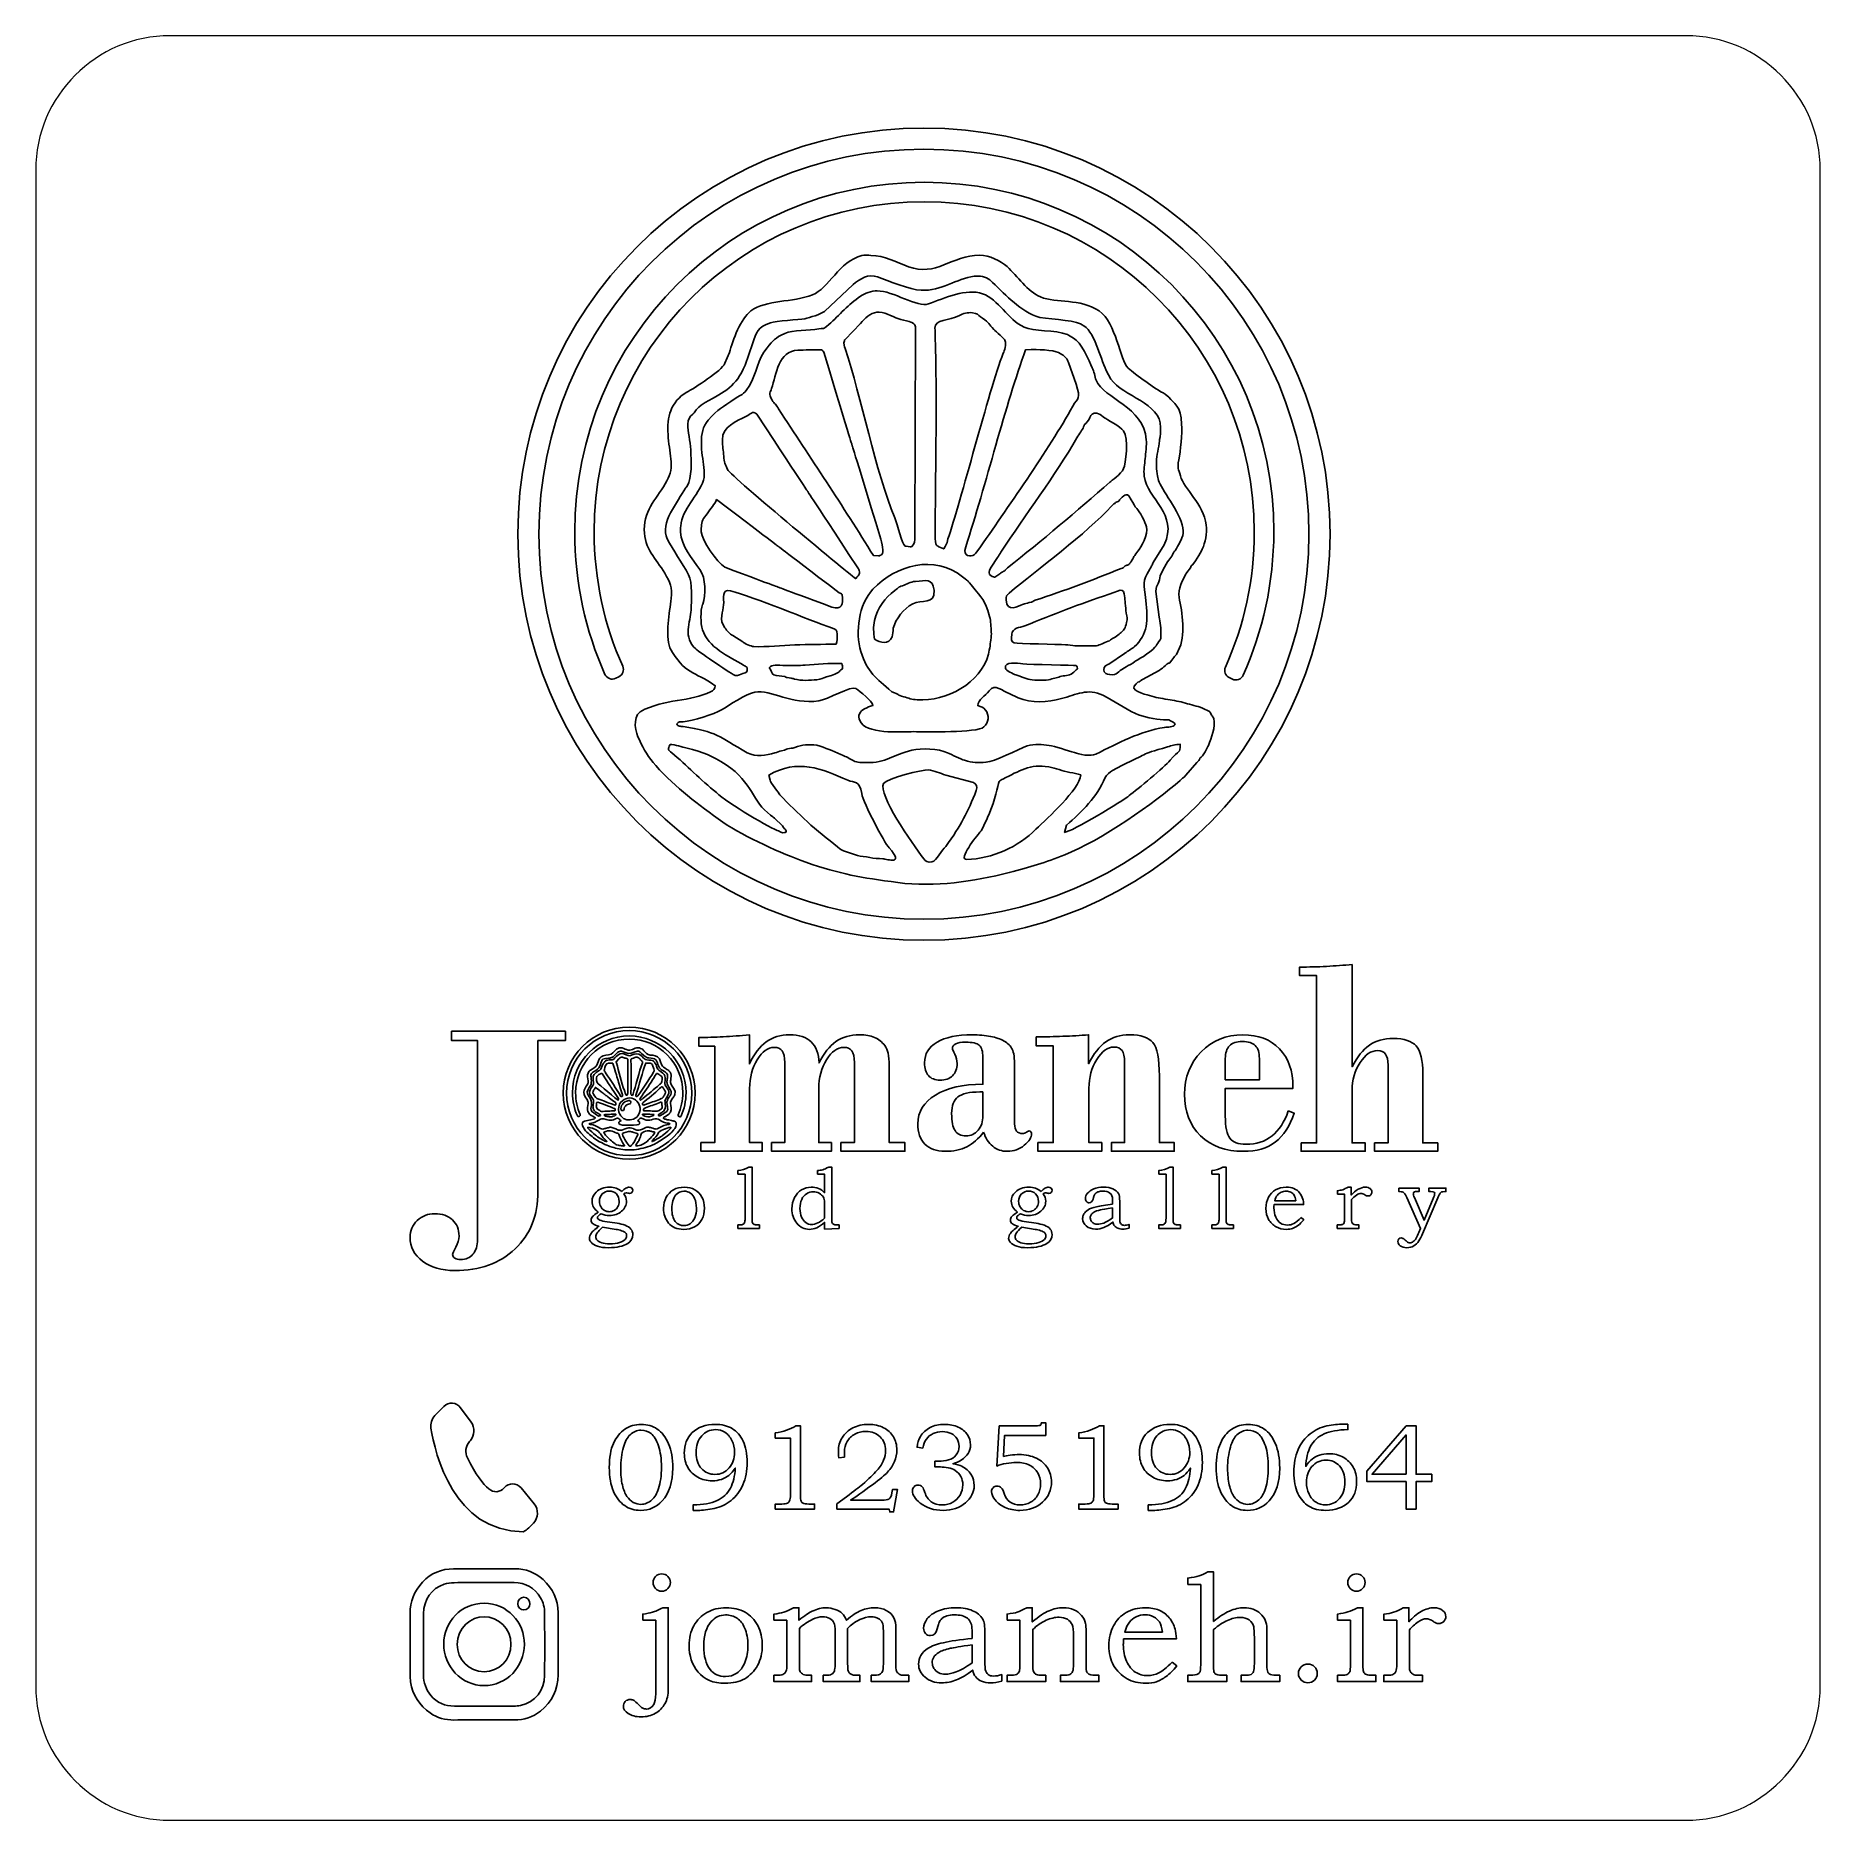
# Model space of a CAD drawing. Header units: millimetres. Extents: x -467 to 235, y 31 to 232.
# Drawn here: x 195.39 to 235.19, y 30.92 to 70.72 of the extents above; entities outside this region: 1.
import ezdxf

# ---------------------------------------------------------------- set-up
doc = ezdxf.new("R2010")
doc.units = ezdxf.units.MM
doc.header["$MEASUREMENT"] = 0
doc.header["$XCLIPFRAME"] = 2
doc.layers.add('Layer 1', color=7, linetype='Continuous')
picture_1 = doc.add_image_def('image1.jpg', size_in_pixel=(7772, 7772))

msp = doc.modelspace()

# ---------------------------------------------------------------- linework, layer by layer
at = {"layer": 'Layer 1', "color": 250, "lineweight": 18}
msp.add_open_spline([(198.3895, 70.7186), (198.3895, 70.7186), (232.1895, 70.7186), (232.1895, 70.7186), (233.8418, 70.7186), (235.1895, 69.3709), (235.1895, 67.7186), (235.1895, 67.7186), (235.1895, 33.9186), (235.1895, 33.9186), (235.1895, 32.2663), (233.8418, 30.9186), (232.1895, 30.9186), (232.1895, 30.9186), (198.3895, 30.9186), (198.3895, 30.9186), (196.7372, 30.9186), (195.3895, 32.2663), (195.3895, 33.9186), (195.3895, 33.9186), (195.3895, 67.7186), (195.3895, 67.7186), (195.3895, 69.3709), (196.7372, 70.7186), (198.3895, 70.7186)], degree=3, knots=[0, 0, 0, 0, 0.125, 0.125, 0.125, 0.25, 0.25, 0.25, 0.375, 0.375, 0.375, 0.5, 0.5, 0.5, 0.625, 0.625, 0.625, 0.75, 0.75, 0.75, 0.875, 0.875, 0.875, 1, 1, 1, 1], dxfattribs=at)
at = {"layer": 'Layer 1', "color": 250}
for points, knots in [([(215.1991, 68.6584), (220.2011, 68.6584), (224.256, 64.6036), (224.256, 59.6016), (224.256, 54.5996), (220.2011, 50.5448), (215.1991, 50.5448), (210.1972, 50.5448), (206.1423, 54.5996), (206.1423, 59.6016), (206.1423, 64.6036), (210.1972, 68.6584), (215.1991, 68.6584)], [0, 0, 0, 0, 0.25, 0.25, 0.25, 0.5, 0.5, 0.5, 0.75, 0.75, 0.75, 1, 1, 1, 1]), ([(215.1991, 68.1878), (219.9411, 68.1878), (223.7853, 64.3436), (223.7853, 59.6016), (223.7853, 54.8596), (219.9411, 51.0154), (215.1991, 51.0154), (210.4571, 51.0154), (206.613, 54.8596), (206.613, 59.6016), (206.613, 64.3436), (210.4571, 68.1878), (215.1991, 68.1878)], [0, 0, 0, 0, 0.25, 0.25, 0.25, 0.5, 0.5, 0.5, 0.75, 0.75, 0.75, 1, 1, 1, 1]), ([(208.0852, 56.4752), (207.6512, 57.4459), (207.4099, 58.5217), (207.4099, 59.6538), (207.4099, 63.9593), (210.9002, 67.4496), (215.2058, 67.4496), (219.5113, 67.4496), (223.0016, 63.9593), (223.0016, 59.6538), (223.0016, 58.5144), (222.7572, 57.4321), (222.318, 56.4565), (222.2975, 56.4111), (222.2635, 56.3795), (222.2167, 56.3624), (222.17, 56.3453), (222.1235, 56.3475), (222.0786, 56.369), (222.0786, 56.369), (222.0078, 56.4029), (222.0078, 56.4029), (221.9207, 56.4446), (221.8827, 56.5485), (221.9223, 56.6367), (222.3366, 57.5574), (222.567, 58.5787), (222.567, 59.6538), (222.567, 63.7193), (219.2713, 67.015), (215.2058, 67.015), (211.1402, 67.015), (207.8445, 63.7193), (207.8445, 59.6538), (207.8445, 58.5855), (208.0721, 57.5704), (208.4813, 56.6543), (208.5207, 56.566), (208.4824, 56.4623), (208.3952, 56.4208), (208.3952, 56.4208), (208.3243, 56.3871), (208.3243, 56.3871), (208.2794, 56.3657), (208.2329, 56.3636), (208.1862, 56.3808), (208.1395, 56.398), (208.1055, 56.4298), (208.0852, 56.4752)], [0, 0, 0, 0, 0.0625, 0.0625, 0.0625, 0.125, 0.125, 0.125, 0.1875, 0.1875, 0.1875, 0.25, 0.25, 0.25, 0.3125, 0.3125, 0.3125, 0.375, 0.375, 0.375, 0.4375, 0.4375, 0.4375, 0.5, 0.5, 0.5, 0.5625, 0.5625, 0.5625, 0.625, 0.625, 0.625, 0.6875, 0.6875, 0.6875, 0.75, 0.75, 0.75, 0.8125, 0.8125, 0.8125, 0.875, 0.875, 0.875, 0.9375, 0.9375, 0.9375, 1, 1, 1, 1]), ([(220.9181, 60.9026), (220.8768, 61.0688), (220.8421, 61.0561), (220.8821, 61.2603), (220.9206, 61.4576), (220.9663, 61.8465), (220.9418, 62.0568), (220.9392, 62.4588), (220.7684, 62.5269), (220.662, 62.6539), (220.662, 62.6539), (220.5771, 62.726), (220.5771, 62.726), (220.3559, 62.8453), (219.9183, 63.1526), (219.7532, 63.3043), (219.5575, 63.4839), (219.4951, 64.32), (219.1053, 64.5794), (218.6679, 64.8705), (218.1662, 64.7406), (217.7967, 64.8942), (217.5111, 65.013), (217.2846, 65.3613), (217.053, 65.5686), (216.9112, 65.6955), (216.6515, 65.8242), (216.4439, 65.823), (215.8175, 65.8196), (215.4602, 65.3339), (214.8519, 65.5667), (214.5841, 65.6692), (214.3141, 65.8178), (214.0183, 65.8199), (213.9526, 65.8204), (213.8753, 65.8285), (213.813, 65.8129), (213.3099, 65.6868), (213.0705, 65.0782), (212.7144, 64.9401), (212.2662, 64.7662), (211.6742, 64.8296), (211.342, 64.5826), (211.1069, 64.4078), (210.9404, 63.9309), (210.86, 63.6518), (210.86, 63.6518), (210.759, 63.4142), (210.759, 63.4142), (210.6895, 63.2437), (210.0868, 62.8645), (209.8978, 62.7604), (209.7404, 62.6736), (209.6187, 62.5199), (209.5508, 62.3549), (209.4264, 62.0532), (209.5177, 61.5991), (209.5548, 61.2831), (209.5775, 61.0901), (209.5514, 60.9464), (209.4667, 60.7904), (209.266, 60.422), (208.9631, 60.169), (208.9621, 59.7067), (208.9611, 59.2626), (209.2218, 59.0638), (209.4204, 58.7303), (209.5367, 58.5352), (209.5908, 58.4127), (209.563, 58.1703), (209.5255, 57.8427), (209.4287, 57.3687), (209.5334, 57.0689), (209.8603, 56.4675), (210.0706, 56.5537), (210.5451, 56.2225), (210.548, 56.1408), (210.4996, 56.1213), (210.4365, 56.0879), (210.0022, 55.8579), (209.4323, 55.9445), (208.8692, 55.6432), (208.6921, 55.5079), (208.7663, 55.1627), (208.852, 55.0185), (208.9473, 54.7986), (209.0569, 54.6218), (209.2161, 54.4399), (209.6826, 53.9299), (210.1441, 53.5848), (210.7174, 53.1779), (211.2109, 52.845), (212.0287, 52.4802), (212.566, 52.285), (213.3545, 52.0155), (213.769, 51.9463), (214.62, 51.8318), (215.4489, 51.7203), (216.2981, 51.862), (217.103, 52.0548), (217.5662, 52.1785), (217.9113, 52.2802), (218.3388, 52.4489), (219.1371, 52.7635), (220.3671, 53.6256), (220.9112, 54.1084), (220.9516, 54.1526), (220.9811, 54.1526), (221.0408, 54.23), (221.0408, 54.23), (221.2865, 54.5121), (221.2865, 54.5121), (221.3183, 54.5384), (221.3412, 54.5693), (221.3507, 54.6036), (221.4212, 54.6441), (221.5282, 54.8523), (221.5429, 54.8923), (221.6048, 55.0599), (221.7115, 55.296), (221.6607, 55.491), (221.6523, 55.5232), (221.6351, 55.5357), (221.6156, 55.5685), (221.6021, 55.5913), (221.5838, 55.6335), (221.5695, 55.6446), (221.5695, 55.6446), (221.4118, 55.7249), (221.4118, 55.7249), (221.3411, 55.7563), (221.2927, 55.7588), (221.2193, 55.7838), (221.1542, 55.8058), (221.0944, 55.8122), (221.0301, 55.8328), (220.9077, 55.872), (220.7686, 55.8938), (220.6377, 55.9161), (220.4858, 55.942), (220.3666, 55.9546), (220.23, 56.0019), (220.1292, 56.0368), (219.7338, 56.1148), (219.9352, 56.2637), (219.9352, 56.2637), (219.972, 56.2986), (219.972, 56.2986), (220.0261, 56.3142), (220.0046, 56.3259), (220.0762, 56.3596), (220.0762, 56.3596), (220.4412, 56.5635), (220.4412, 56.5635), (220.4925, 56.6027), (220.5418, 56.6256), (220.5859, 56.6707), (220.6913, 56.7785), (220.6349, 56.6506), (220.7702, 56.8512), (220.7897, 56.88), (220.8119, 56.8951), (220.8282, 56.9183), (220.8477, 56.946), (220.8537, 56.9746), (220.8696, 57.0029), (221.0529, 57.3302), (220.9547, 57.8611), (220.889, 58.192), (220.8524, 58.3762), (220.9724, 58.5938), (221.062, 58.7462), (221.0959, 58.8038), (221.1383, 58.8292), (221.1618, 58.8942), (221.2154, 58.929), (221.37, 59.1895), (221.4059, 59.2662), (221.4745, 59.4131), (221.5171, 59.6126), (221.4945, 59.8075), (221.4396, 60.281), (220.992, 60.6055), (220.9181, 60.9026)], [0, 0, 0, 0, 0.0163934, 0.0163934, 0.0163934, 0.0327869, 0.0327869, 0.0327869, 0.0491803, 0.0491803, 0.0491803, 0.0655738, 0.0655738, 0.0655738, 0.0819672, 0.0819672, 0.0819672, 0.0983607, 0.0983607, 0.0983607, 0.1147541, 0.1147541, 0.1147541, 0.1311475, 0.1311475, 0.1311475, 0.147541, 0.147541, 0.147541, 0.1639344, 0.1639344, 0.1639344, 0.1803279, 0.1803279, 0.1803279, 0.1967213, 0.1967213, 0.1967213, 0.2131148, 0.2131148, 0.2131148, 0.2295082, 0.2295082, 0.2295082, 0.2459016, 0.2459016, 0.2459016, 0.2622951, 0.2622951, 0.2622951, 0.2786885, 0.2786885, 0.2786885, 0.295082, 0.295082, 0.295082, 0.3114754, 0.3114754, 0.3114754, 0.3278689, 0.3278689, 0.3278689, 0.3442623, 0.3442623, 0.3442623, 0.3606557, 0.3606557, 0.3606557, 0.3770492, 0.3770492, 0.3770492, 0.3934426, 0.3934426, 0.3934426, 0.4098361, 0.4098361, 0.4098361, 0.4262295, 0.4262295, 0.4262295, 0.442623, 0.442623, 0.442623, 0.4590164, 0.4590164, 0.4590164, 0.4754098, 0.4754098, 0.4754098, 0.4918033, 0.4918033, 0.4918033, 0.5081967, 0.5081967, 0.5081967, 0.5245902, 0.5245902, 0.5245902, 0.5409836, 0.5409836, 0.5409836, 0.557377, 0.557377, 0.557377, 0.5737705, 0.5737705, 0.5737705, 0.5901639, 0.5901639, 0.5901639, 0.6065574, 0.6065574, 0.6065574, 0.6229508, 0.6229508, 0.6229508, 0.6393443, 0.6393443, 0.6393443, 0.6557377, 0.6557377, 0.6557377, 0.6721311, 0.6721311, 0.6721311, 0.6885246, 0.6885246, 0.6885246, 0.704918, 0.704918, 0.704918, 0.7213115, 0.7213115, 0.7213115, 0.7377049, 0.7377049, 0.7377049, 0.7540984, 0.7540984, 0.7540984, 0.7704918, 0.7704918, 0.7704918, 0.7868852, 0.7868852, 0.7868852, 0.8032787, 0.8032787, 0.8032787, 0.8196721, 0.8196721, 0.8196721, 0.8360656, 0.8360656, 0.8360656, 0.852459, 0.852459, 0.852459, 0.8688525, 0.8688525, 0.8688525, 0.8852459, 0.8852459, 0.8852459, 0.9016393, 0.9016393, 0.9016393, 0.9180328, 0.9180328, 0.9180328, 0.9344262, 0.9344262, 0.9344262, 0.9508197, 0.9508197, 0.9508197, 0.9672131, 0.9672131, 0.9672131, 0.9836066, 0.9836066, 0.9836066, 1, 1, 1, 1]), ([(211.256, 56.6308), (211.259, 56.5089), (211.2567, 56.5169), (211.1572, 56.4942), (211.1049, 56.4823), (211.0659, 56.4413), (210.9896, 56.449), (210.9446, 56.4534), (210.2083, 56.9604), (210.1105, 57.0436), (209.8142, 57.2953), (209.995, 57.6512), (210.0057, 57.9096), (210.0139, 58.1056), (210.0414, 58.5326), (209.9518, 58.6952), (209.802, 58.967), (209.6065, 59.2437), (209.4754, 59.4994), (209.2999, 59.8419), (209.7128, 60.3289), (209.881, 60.6251), (209.8999, 60.6554), (209.8991, 60.6469), (209.9224, 60.6846), (210.0267, 60.8532), (210.0101, 61.2355), (209.9997, 61.4789), (209.9904, 61.6945), (209.9294, 61.8746), (209.9318, 62.0574), (209.9332, 62.1654), (209.9728, 62.2134), (210.0412, 62.2766), (210.1523, 62.3791), (210.0467, 62.3447), (210.3179, 62.5396), (210.7806, 62.7873), (210.9941, 62.8838), (211.2111, 63.3676), (211.2111, 63.3676), (211.3755, 63.8448), (211.3755, 63.8448), (211.4699, 64.1056), (211.4889, 64.2214), (211.7738, 64.3164), (211.8979, 64.3578), (212.4079, 64.3855), (212.5445, 64.4052), (212.6506, 64.4345), (212.8938, 64.5053), (212.9791, 64.5677), (212.9791, 64.5677), (213.619, 65.1704), (213.619, 65.1704), (213.7609, 65.2976), (213.9707, 65.4133), (214.1623, 65.3397), (214.4032, 65.2471), (214.8962, 65.0529), (215.1362, 65.0411), (215.5815, 65.0194), (215.9225, 65.302), (216.3228, 65.352), (216.4534, 65.3684), (216.5672, 65.3448), (216.6709, 65.2735), (216.9888, 64.975), (217.2829, 64.6302), (217.692, 64.4608), (217.8957, 64.3882), (218.5049, 64.3909), (218.6906, 64.2923), (218.6906, 64.2923), (218.7069, 64.2828), (218.7069, 64.2828), (218.7093, 64.2814), (218.7122, 64.2792), (218.7146, 64.2778), (219.0045, 64.1585), (219.1113, 63.5582), (219.2664, 63.2497), (219.2664, 63.2497), (219.3685, 63.0596), (219.3685, 63.0596), (219.6393, 62.665), (220.4826, 62.5391), (220.4757, 61.9814), (220.4721, 61.6913), (220.4594, 61.801), (220.4492, 61.6801), (220.4369, 61.534), (220.3874, 61.3596), (220.3842, 61.2153), (220.3826, 61.1466), (220.3828, 61.0717), (220.3945, 61.0072), (220.4258, 60.8337), (220.4009, 60.828), (220.4933, 60.6657), (220.6538, 60.3839), (221.0672, 59.8307), (220.9694, 59.5689), (220.9175, 59.4299), (220.8785, 59.3602), (220.8063, 59.2414), (220.8048, 59.2388), (220.8029, 59.2356), (220.8012, 59.2332), (220.8012, 59.2332), (220.7818, 59.2131), (220.7818, 59.2131), (220.7474, 59.1787), (220.7476, 59.1498), (220.7255, 59.1091), (220.6793, 59.0238), (220.6081, 59.0052), (220.4707, 58.669), (220.4486, 58.6149), (220.4513, 58.5464), (220.4247, 58.5016), (220.3797, 58.426), (220.3755, 58.4383), (220.3738, 58.3246), (220.3738, 58.3246), (220.4427, 57.7518), (220.4427, 57.7518), (220.47, 57.656), (220.4851, 57.4832), (220.4852, 57.3694), (220.4853, 57.2655), (220.4892, 57.2696), (220.4398, 57.2065), (220.4053, 57.1623), (220.3863, 57.1228), (220.3513, 57.0808), (220.2394, 56.9461), (219.9234, 56.7784), (219.9038, 56.7613), (219.8469, 56.7116), (219.7711, 56.6815), (219.7065, 56.6438), (219.7065, 56.6438), (219.5786, 56.5577), (219.5786, 56.5577), (219.5353, 56.5311), (219.4992, 56.4837), (219.4477, 56.4725), (219.3906, 56.46), (219.2855, 56.4758), (219.253, 56.4943), (219.1916, 56.5292), (219.195, 56.6294), (219.2473, 56.666), (219.2683, 56.6807), (219.2995, 56.6916), (219.3202, 56.7048), (219.3202, 56.7048), (219.675, 56.9397), (219.675, 56.9397), (219.677, 56.9414), (219.6797, 56.9439), (219.6818, 56.9456), (219.751, 57.0005), (219.8216, 57.0317), (219.8889, 57.0915), (220.1979, 57.3661), (220.1978, 57.6823), (220.1479, 58.1222), (220.1016, 58.5302), (220.0628, 58.5194), (220.2356, 58.8204), (220.251, 58.847), (220.2639, 58.8665), (220.277, 58.892), (220.2911, 58.9197), (220.2966, 58.9493), (220.312, 58.9693), (220.312, 58.9693), (220.5568, 59.3638), (220.5568, 59.3638), (220.8841, 60.0612), (220.1755, 60.3818), (220.1117, 60.8946), (220.0942, 61.0347), (220.1196, 61.1586), (220.1338, 61.2898), (220.1456, 61.3986), (220.1657, 61.5987), (220.1584, 61.7056), (220.1081, 62.4473), (219.2092, 62.617), (219.0405, 63.0347), (219.0056, 63.1211), (218.9947, 63.2341), (218.9511, 63.309), (218.8878, 63.4677), (218.695, 63.8962), (218.5357, 63.9756), (218.4929, 63.997), (218.4263, 64.0413), (218.3994, 64.0524), (218.1239, 64.1649), (217.6371, 64.1164), (217.4332, 64.2158), (217.0643, 64.3955), (216.8648, 64.8382), (216.5049, 64.9639), (216.1474, 65.0888), (215.6636, 64.8694), (215.2994, 64.735), (215.0665, 64.6491), (214.4952, 65.0322), (214.1568, 65.0281), (214.03, 65.0265), (213.8802, 64.9717), (213.7816, 64.9063), (213.5185, 64.7318), (213.313, 64.4895), (213.0806, 64.2764), (212.8992, 64.1469), (213.0256, 64.2106), (212.8536, 64.1779), (212.6379, 64.137), (212.2761, 64.1621), (212.096, 64.0791), (211.8632, 63.9718), (211.8489, 63.9307), (211.6998, 63.7598), (211.4738, 63.5008), (211.4821, 63.199), (211.3004, 62.9034), (211.1626, 62.6793), (211.1195, 62.7224), (211.0105, 62.639), (210.6659, 62.4133), (210.6273, 62.4066), (210.3878, 62.1432), (210.1428, 61.874), (210.2565, 61.4185), (210.2899, 61.0891), (210.2986, 61.0037), (210.3065, 60.8787), (210.2825, 60.8055), (210.1677, 60.4556), (209.7975, 60.1563), (209.7737, 59.7828), (209.7708, 59.7375), (209.7713, 59.6887), (209.7728, 59.6433), (209.7826, 59.3546), (210.0379, 59.0436), (210.2006, 58.8173), (210.3437, 58.6184), (210.3292, 58.2488), (210.2656, 58.0411), (210.2646, 58.0382), (210.2633, 58.0349), (210.2623, 58.032), (210.2117, 57.8902), (210.2139, 57.618), (210.26, 57.4694), (210.3803, 57.0813), (210.847, 56.8731), (211.1781, 56.6785), (211.2059, 56.6614), (211.2269, 56.647), (211.256, 56.6308)], [0, 0, 0, 0, 0.011236, 0.011236, 0.011236, 0.0224719, 0.0224719, 0.0224719, 0.0337079, 0.0337079, 0.0337079, 0.0449438, 0.0449438, 0.0449438, 0.0561798, 0.0561798, 0.0561798, 0.0674157, 0.0674157, 0.0674157, 0.0786517, 0.0786517, 0.0786517, 0.0898876, 0.0898876, 0.0898876, 0.1011236, 0.1011236, 0.1011236, 0.1123596, 0.1123596, 0.1123596, 0.1235955, 0.1235955, 0.1235955, 0.1348315, 0.1348315, 0.1348315, 0.1460674, 0.1460674, 0.1460674, 0.1573034, 0.1573034, 0.1573034, 0.1685393, 0.1685393, 0.1685393, 0.1797753, 0.1797753, 0.1797753, 0.1910112, 0.1910112, 0.1910112, 0.2022472, 0.2022472, 0.2022472, 0.2134831, 0.2134831, 0.2134831, 0.2247191, 0.2247191, 0.2247191, 0.2359551, 0.2359551, 0.2359551, 0.247191, 0.247191, 0.247191, 0.258427, 0.258427, 0.258427, 0.2696629, 0.2696629, 0.2696629, 0.2808989, 0.2808989, 0.2808989, 0.2921348, 0.2921348, 0.2921348, 0.3033708, 0.3033708, 0.3033708, 0.3146067, 0.3146067, 0.3146067, 0.3258427, 0.3258427, 0.3258427, 0.3370787, 0.3370787, 0.3370787, 0.3483146, 0.3483146, 0.3483146, 0.3595506, 0.3595506, 0.3595506, 0.3707865, 0.3707865, 0.3707865, 0.3820225, 0.3820225, 0.3820225, 0.3932584, 0.3932584, 0.3932584, 0.4044944, 0.4044944, 0.4044944, 0.4157303, 0.4157303, 0.4157303, 0.4269663, 0.4269663, 0.4269663, 0.4382022, 0.4382022, 0.4382022, 0.4494382, 0.4494382, 0.4494382, 0.4606742, 0.4606742, 0.4606742, 0.4719101, 0.4719101, 0.4719101, 0.4831461, 0.4831461, 0.4831461, 0.494382, 0.494382, 0.494382, 0.505618, 0.505618, 0.505618, 0.5168539, 0.5168539, 0.5168539, 0.5280899, 0.5280899, 0.5280899, 0.5393258, 0.5393258, 0.5393258, 0.5505618, 0.5505618, 0.5505618, 0.5617978, 0.5617978, 0.5617978, 0.5730337, 0.5730337, 0.5730337, 0.5842697, 0.5842697, 0.5842697, 0.5955056, 0.5955056, 0.5955056, 0.6067416, 0.6067416, 0.6067416, 0.6179775, 0.6179775, 0.6179775, 0.6292135, 0.6292135, 0.6292135, 0.6404494, 0.6404494, 0.6404494, 0.6516854, 0.6516854, 0.6516854, 0.6629213, 0.6629213, 0.6629213, 0.6741573, 0.6741573, 0.6741573, 0.6853933, 0.6853933, 0.6853933, 0.6966292, 0.6966292, 0.6966292, 0.7078652, 0.7078652, 0.7078652, 0.7191011, 0.7191011, 0.7191011, 0.7303371, 0.7303371, 0.7303371, 0.741573, 0.741573, 0.741573, 0.752809, 0.752809, 0.752809, 0.7640449, 0.7640449, 0.7640449, 0.7752809, 0.7752809, 0.7752809, 0.7865169, 0.7865169, 0.7865169, 0.7977528, 0.7977528, 0.7977528, 0.8089888, 0.8089888, 0.8089888, 0.8202247, 0.8202247, 0.8202247, 0.8314607, 0.8314607, 0.8314607, 0.8426966, 0.8426966, 0.8426966, 0.8539326, 0.8539326, 0.8539326, 0.8651685, 0.8651685, 0.8651685, 0.8764045, 0.8764045, 0.8764045, 0.8876404, 0.8876404, 0.8876404, 0.8988764, 0.8988764, 0.8988764, 0.9101124, 0.9101124, 0.9101124, 0.9213483, 0.9213483, 0.9213483, 0.9325843, 0.9325843, 0.9325843, 0.9438202, 0.9438202, 0.9438202, 0.9550562, 0.9550562, 0.9550562, 0.9662921, 0.9662921, 0.9662921, 0.9775281, 0.9775281, 0.9775281, 0.988764, 0.988764, 0.988764, 1, 1, 1, 1]), ([(214.9231, 59.3205), (214.898, 59.3187), (214.7982, 59.328), (214.7791, 59.3375), (214.7044, 59.3748), (214.6112, 59.8113), (214.5467, 59.9678), (214.123, 60.9969), (213.7975, 62.6638), (213.4419, 63.7446), (213.4271, 63.7825), (213.4012, 63.8467), (213.425, 63.9159), (213.4382, 63.9545), (213.4219, 63.9165), (213.4392, 63.9424), (213.4392, 63.9424), (213.7852, 64.3003), (213.7852, 64.3003), (213.8779, 64.4127), (214.0006, 64.5289), (214.1473, 64.5538), (214.2907, 64.5782), (214.4924, 64.4507), (214.6193, 64.4087), (214.7039, 64.3807), (214.7863, 64.3742), (214.8705, 64.3434), (214.9251, 64.3235), (214.9286, 64.3297), (214.9705, 64.2909), (215.0104, 64.2539), (215.0097, 64.2528), (215.0096, 64.1815), (215.0096, 64.1815), (214.998, 59.5684), (214.998, 59.5684), (214.9996, 59.4399), (214.9978, 59.3878), (214.9231, 59.3205)], [0, 0, 0, 0, 0.0769231, 0.0769231, 0.0769231, 0.1538462, 0.1538462, 0.1538462, 0.2307692, 0.2307692, 0.2307692, 0.3076923, 0.3076923, 0.3076923, 0.3846154, 0.3846154, 0.3846154, 0.4615385, 0.4615385, 0.4615385, 0.5384615, 0.5384615, 0.5384615, 0.6153846, 0.6153846, 0.6153846, 0.6923077, 0.6923077, 0.6923077, 0.7692308, 0.7692308, 0.7692308, 0.8461538, 0.8461538, 0.8461538, 0.9230769, 0.9230769, 0.9230769, 1, 1, 1, 1]), ([(216.2805, 64.5394), (216.3991, 64.5264), (216.4027, 64.4971), (216.461, 64.4497), (216.4893, 64.4268), (216.4774, 64.4393), (216.5053, 64.4207), (216.6644, 64.3146), (216.6378, 64.2874), (216.7571, 64.1673), (216.806, 64.1182), (216.9945, 63.9582), (217.0062, 63.9251), (217.0408, 63.8278), (216.9954, 63.699), (216.9652, 63.6353), (216.6476, 62.8034), (216.0172, 60.2996), (215.7328, 59.4942), (215.7127, 59.3688), (215.6837, 59.3627), (215.6394, 59.2745), (215.6394, 59.2745), (215.5303, 59.3221), (215.5303, 59.3221), (215.5281, 59.3234), (215.525, 59.3255), (215.5228, 59.3269), (215.5206, 59.3282), (215.5175, 59.3303), (215.5152, 59.3317), (215.5015, 59.3406), (215.4902, 59.3457), (215.48, 59.3582), (215.4331, 59.415), (215.4484, 59.7003), (215.4483, 59.7947), (215.4606, 61.1984), (215.4914, 62.6136), (215.4493, 64.0167), (215.4476, 64.074), (215.4452, 64.1372), (215.4456, 64.1941), (215.4472, 64.4149), (215.752, 64.3473), (215.9932, 64.4818), (216.0657, 64.5222), (216.1695, 64.5516), (216.2805, 64.5394)], [0, 0, 0, 0, 0.0625, 0.0625, 0.0625, 0.125, 0.125, 0.125, 0.1875, 0.1875, 0.1875, 0.25, 0.25, 0.25, 0.3125, 0.3125, 0.3125, 0.375, 0.375, 0.375, 0.4375, 0.4375, 0.4375, 0.5, 0.5, 0.5, 0.5625, 0.5625, 0.5625, 0.625, 0.625, 0.625, 0.6875, 0.6875, 0.6875, 0.75, 0.75, 0.75, 0.8125, 0.8125, 0.8125, 0.875, 0.875, 0.875, 0.9375, 0.9375, 0.9375, 1, 1, 1, 1]), ([(212.3833, 63.7042), (212.5375, 63.707), (212.7416, 63.7195), (212.8943, 63.7147), (212.9267, 63.7136), (212.9537, 63.6929), (212.963, 63.6617), (214.2366, 59.48), (212.9528, 63.6954), (214.2364, 59.4938), (214.273, 59.3207), (214.3296, 59.1526), (214.2178, 59.1258), (214.1344, 59.1057), (214.2722, 59.1316), (214.1947, 59.1209), (214.1947, 59.1209), (214.0749, 59.1225), (214.0749, 59.1225), (213.39, 60.23), (212.6676, 61.3074), (211.9544, 62.3965), (211.9115, 62.4892), (211.8617, 62.5114), (211.8116, 62.591), (211.7188, 62.7387), (211.7814, 62.7785), (211.8029, 62.8486), (211.8989, 63.1616), (211.963, 63.6963), (212.3833, 63.7042)], [0, 0, 0, 0, 0.1, 0.1, 0.1, 0.2, 0.2, 0.2, 0.3, 0.3, 0.3, 0.4, 0.4, 0.4, 0.5, 0.5, 0.5, 0.6, 0.6, 0.6, 0.7, 0.7, 0.7, 0.8, 0.8, 0.8, 0.9, 0.9, 0.9, 1, 1, 1, 1]), ([(217.5873, 63.7192), (217.6637, 63.7226), (218.0987, 63.7146), (218.2, 63.6497), (218.2516, 63.6167), (218.2962, 63.603), (218.3305, 63.5665), (218.4012, 63.4914), (218.3821, 63.5368), (218.4232, 63.4295), (218.4232, 63.4295), (218.5902, 62.9434), (218.5902, 62.9434), (218.7041, 62.603), (218.631, 62.6537), (218.5209, 62.4569), (217.9816, 61.4939), (217.0377, 60.1517), (216.4003, 59.235), (216.3524, 59.1797), (216.3465, 59.1556), (216.3193, 59.1387), (216.2649, 59.1047), (216.0451, 59.0843), (216.131, 59.3159), (216.5736, 60.6877), (217.0304, 62.5243), (217.4651, 63.7148), (217.4651, 63.7148), (217.5873, 63.7192), (217.5873, 63.7192)], [0, 0, 0, 0, 0.1, 0.1, 0.1, 0.2, 0.2, 0.2, 0.3, 0.3, 0.3, 0.4, 0.4, 0.4, 0.5, 0.5, 0.5, 0.6, 0.6, 0.6, 0.7, 0.7, 0.7, 0.8, 0.8, 0.8, 0.9, 0.9, 0.9, 1, 1, 1, 1]), ([(213.7259, 58.8485), (213.7471, 58.8208), (213.759, 58.8076), (213.7611, 58.7639), (213.7636, 58.7129), (213.7546, 58.7043), (213.7305, 58.6752), (213.7109, 58.6516), (213.7302, 58.6789), (213.703, 58.6417), (213.703, 58.6417), (213.6853, 58.6169), (213.6853, 58.6169), (213.6843, 58.6191), (213.6813, 58.6108), (213.6789, 58.6081), (213.6604, 58.61), (210.8957, 60.887), (210.8188, 61.0426), (210.7676, 61.1462), (210.7435, 61.2134), (210.7339, 61.3405), (210.7248, 61.4609), (210.7031, 61.5667), (210.7038, 61.6923), (210.7038, 61.6923), (210.7039, 61.7049), (210.7039, 61.7049), (210.7055, 61.9964), (210.999, 62.1176), (211.2432, 62.2338), (211.3212, 62.2709), (211.3782, 62.3648), (211.4725, 62.2759), (213.7259, 58.8485), (211.4725, 62.2759), (213.7259, 58.8485)], [0, 0, 0, 0, 0.0833333, 0.0833333, 0.0833333, 0.1666667, 0.1666667, 0.1666667, 0.25, 0.25, 0.25, 0.3333333, 0.3333333, 0.3333333, 0.4166667, 0.4166667, 0.4166667, 0.5, 0.5, 0.5, 0.5833333, 0.5833333, 0.5833333, 0.6666667, 0.6666667, 0.6666667, 0.75, 0.75, 0.75, 0.8333333, 0.8333333, 0.8333333, 0.9166667, 0.9166667, 0.9166667, 1, 1, 1, 1]), ([(218.6104, 61.7503), (218.6674, 61.85), (218.7318, 61.9251), (218.7594, 61.9918), (218.7894, 62.064), (218.7563, 62.0209), (218.8064, 62.0713), (218.8064, 62.0713), (218.8702, 62.1426), (218.8702, 62.1426), (218.8948, 62.1886), (218.9431, 62.446), (219.2248, 62.199), (219.2692, 62.1601), (219.5818, 62.0004), (219.6517, 61.9086), (219.7801, 61.7401), (219.6933, 61.162), (219.6516, 61.0632), (219.5985, 60.9379), (219.3733, 60.7909), (219.3481, 60.7619), (218.6096, 60.12), (217.8319, 59.4577), (217.0626, 58.8494), (216.9641, 58.7451), (217.0223, 58.8078), (216.9256, 58.7457), (216.9097, 58.7354), (216.9066, 58.732), (216.8883, 58.7204), (216.8883, 58.7204), (216.783, 58.6442), (216.783, 58.6442), (216.782, 58.644), (216.5608, 58.6625), (216.6961, 58.8624), (216.6961, 58.8624), (216.8414, 59.0819), (216.8414, 59.0819), (216.8674, 59.1164), (216.89, 59.1591), (216.9145, 59.1969), (217.4541, 60.0297), (218.1274, 60.9061), (218.6104, 61.7503)], [0, 0, 0, 0, 0.0666667, 0.0666667, 0.0666667, 0.1333333, 0.1333333, 0.1333333, 0.2, 0.2, 0.2, 0.2666667, 0.2666667, 0.2666667, 0.3333333, 0.3333333, 0.3333333, 0.4, 0.4, 0.4, 0.4666667, 0.4666667, 0.4666667, 0.5333333, 0.5333333, 0.5333333, 0.6, 0.6, 0.6, 0.6666667, 0.6666667, 0.6666667, 0.7333333, 0.7333333, 0.7333333, 0.8, 0.8, 0.8, 0.8666667, 0.8666667, 0.8666667, 0.9333333, 0.9333333, 0.9333333, 1, 1, 1, 1]), ([(219.3807, 60.2264), (219.4273, 60.278), (219.4519, 60.2763), (219.4725, 60.3071), (219.5887, 60.3404), (219.5386, 60.3762), (219.6566, 60.4534), (219.6844, 60.4716), (219.7307, 60.5036), (219.7695, 60.4556), (219.7695, 60.4556), (219.8238, 60.3709), (219.8238, 60.3709), (219.8841, 60.271), (219.8871, 60.2318), (219.95, 60.1729), (219.9993, 60.1266), (220.141, 59.861), (220.1649, 59.7674), (220.2093, 59.5926), (220.0448, 59.309), (219.9709, 59.2206), (219.8283, 59.05), (219.9023, 59.1035), (219.822, 58.9935), (219.8098, 58.9768), (219.7961, 58.9556), (219.7841, 58.9428), (219.7236, 58.8783), (219.7426, 58.9482), (219.6654, 58.8733), (219.6208, 58.8301), (219.6631, 58.8604), (219.596, 58.8372), (218.9664, 58.5791), (218.3286, 58.3404), (217.6816, 58.1286), (217.6279, 58.111), (217.6293, 58.0913), (217.5491, 58.0749), (217.4931, 58.0635), (217.457, 58.0512), (217.3969, 58.0335), (217.3123, 58.0087), (217.0495, 57.8337), (217.0301, 58.136), (217.0258, 58.2045), (217.0479, 58.2486), (217.0997, 58.2869), (217.7238, 58.8131), (218.8288, 59.6158), (219.3807, 60.2264)], [0, 0, 0, 0, 0.0588235, 0.0588235, 0.0588235, 0.1176471, 0.1176471, 0.1176471, 0.1764706, 0.1764706, 0.1764706, 0.2352941, 0.2352941, 0.2352941, 0.2941176, 0.2941176, 0.2941176, 0.3529412, 0.3529412, 0.3529412, 0.4117647, 0.4117647, 0.4117647, 0.4705882, 0.4705882, 0.4705882, 0.5294118, 0.5294118, 0.5294118, 0.5882353, 0.5882353, 0.5882353, 0.6470588, 0.6470588, 0.6470588, 0.7058824, 0.7058824, 0.7058824, 0.7647059, 0.7647059, 0.7647059, 0.8235294, 0.8235294, 0.8235294, 0.8823529, 0.8823529, 0.8823529, 0.9411765, 0.9411765, 0.9411765, 1, 1, 1, 1]), ([(213.3736, 58.2589), (213.4046, 58.0121), (213.3613, 57.9218), (213.1441, 57.9734), (210.7606, 58.8641), (213.1441, 57.9734), (210.7606, 58.8641), (210.5828, 58.985), (210.2426, 59.4513), (210.2325, 59.6569), (210.2275, 59.7559), (210.2419, 59.8718), (210.2814, 59.9537), (210.2814, 59.9537), (210.3618, 60.0584), (210.3618, 60.0584), (210.4434, 60.1765), (210.5255, 60.2655), (210.5762, 60.3731), (213.3094, 58.2963), (210.5762, 60.3731), (213.3094, 58.2963), (213.3382, 58.2787), (213.348, 58.2775), (213.3736, 58.2589)], [0, 0, 0, 0, 0.125, 0.125, 0.125, 0.25, 0.25, 0.25, 0.375, 0.375, 0.375, 0.5, 0.5, 0.5, 0.625, 0.625, 0.625, 0.75, 0.75, 0.75, 0.875, 0.875, 0.875, 1, 1, 1, 1]), ([(216.6906, 57.2436), (216.6606, 57.0843), (216.7053, 57.1973), (216.6362, 56.9264), (216.4707, 56.2781), (215.7022, 55.8668), (215.0481, 55.9072), (214.929, 55.9145), (214.8558, 55.944), (214.7509, 55.9757), (214.5777, 56.0281), (214.6739, 56.014), (214.4857, 56.088), (214.1178, 56.4015), (213.945, 56.5083), (213.7937, 56.9848), (213.6587, 57.4106), (213.747, 58.0435), (214.0596, 58.3717), (214.5745, 58.9125), (215.4338, 59.1577), (216.0571, 58.6537), (216.2585, 58.491), (216.1129, 58.6214), (216.2519, 58.4713), (216.5261, 58.1309), (216.5358, 58.1701), (216.6633, 57.7627), (216.6777, 57.7148), (216.6864, 57.6486), (216.69, 57.5957), (216.6981, 57.474), (216.7135, 57.3657), (216.6906, 57.2436)], [0, 0, 0, 0, 0.0909091, 0.0909091, 0.0909091, 0.1818182, 0.1818182, 0.1818182, 0.2727273, 0.2727273, 0.2727273, 0.3636364, 0.3636364, 0.3636364, 0.4545455, 0.4545455, 0.4545455, 0.5454545, 0.5454545, 0.5454545, 0.6363636, 0.6363636, 0.6363636, 0.7272727, 0.7272727, 0.7272727, 0.8181818, 0.8181818, 0.8181818, 0.9090909, 0.9090909, 0.9090909, 1, 1, 1, 1]), ([(214.5129, 57.5021), (214.5679, 57.7124), (214.7424, 57.9413), (214.948, 58.0489), (215.1393, 58.1489), (215.4553, 58.0153), (215.4239, 58.3499), (215.3973, 58.6337), (215.2364, 58.5616), (215.0108, 58.5474), (214.8858, 58.5396), (214.8237, 58.4894), (214.7174, 58.452), (214.6047, 58.4124), (214.6729, 58.4322), (214.5515, 58.3437), (214.3193, 58.1747), (214.1683, 57.9625), (214.0989, 57.6771), (214.0653, 57.539), (214.0719, 57.4066), (214.1, 57.2621), (214.2285, 57.1792), (214.4106, 57.129), (214.4876, 57.3127), (214.5066, 57.3582), (214.5087, 57.4441), (214.5129, 57.5021)], [0, 0, 0, 0, 0.1111111, 0.1111111, 0.1111111, 0.2222222, 0.2222222, 0.2222222, 0.3333333, 0.3333333, 0.3333333, 0.4444444, 0.4444444, 0.4444444, 0.5555556, 0.5555556, 0.5555556, 0.6666667, 0.6666667, 0.6666667, 0.7777778, 0.7777778, 0.7777778, 0.8888889, 0.8888889, 0.8888889, 1, 1, 1, 1]), ([(213.2437, 57.1505), (212.9338, 57.1433), (212.621, 57.1427), (212.3214, 57.1308), (212.0287, 57.1193), (211.7025, 57.0801), (211.4036, 57.0957), (211.3373, 57.0992), (211.2007, 57.1614), (211.1579, 57.1985), (211.1579, 57.1985), (210.9389, 57.3411), (210.9389, 57.3411), (210.8604, 57.3745), (210.8118, 57.4472), (210.7589, 57.5161), (210.6212, 57.6954), (210.7208, 57.8726), (210.7316, 58.0228), (210.7424, 58.1726), (210.6819, 58.3874), (210.8842, 58.3361), (211.4122, 58.2022), (212.6201, 57.6933), (213.161, 57.5018), (213.2387, 57.4707), (213.2551, 57.4724), (213.2616, 57.3701), (213.2673, 57.2815), (213.2675, 57.2242), (213.2437, 57.1505)], [0, 0, 0, 0, 0.1, 0.1, 0.1, 0.2, 0.2, 0.2, 0.3, 0.3, 0.3, 0.4, 0.4, 0.4, 0.5, 0.5, 0.5, 0.6, 0.6, 0.6, 0.7, 0.7, 0.7, 0.8, 0.8, 0.8, 0.9, 0.9, 0.9, 1, 1, 1, 1]), ([(219.7192, 57.6331), (219.6853, 57.4875), (219.6814, 57.5033), (219.5958, 57.4096), (219.553, 57.3629), (219.441, 57.292), (219.3823, 57.2571), (219.3376, 57.2305), (219.3606, 57.2318), (219.3078, 57.2156), (219.2019, 57.1833), (219.1353, 57.1282), (219.0451, 57.112), (219.0451, 57.112), (218.5674, 57.1117), (218.5674, 57.1117), (218.5059, 57.1178), (218.4171, 57.1323), (218.354, 57.1354), (218.2004, 57.1429), (217.285, 57.162), (217.2111, 57.1784), (217.1452, 57.193), (217.1414, 57.2515), (217.1569, 57.3697), (217.1761, 57.5164), (217.3288, 57.5116), (217.4477, 57.561), (218.0832, 57.7989), (218.6536, 58.0451), (219.3298, 58.2606), (219.6555, 58.3783), (219.6572, 58.4412), (219.6898, 58.0601), (219.6962, 57.9866), (219.6992, 57.9155), (219.7121, 57.8435), (219.732, 57.733), (219.743, 57.7354), (219.7192, 57.6331)], [0, 0, 0, 0, 0.0769231, 0.0769231, 0.0769231, 0.1538462, 0.1538462, 0.1538462, 0.2307692, 0.2307692, 0.2307692, 0.3076923, 0.3076923, 0.3076923, 0.3846154, 0.3846154, 0.3846154, 0.4615385, 0.4615385, 0.4615385, 0.5384615, 0.5384615, 0.5384615, 0.6153846, 0.6153846, 0.6153846, 0.6923077, 0.6923077, 0.6923077, 0.7692308, 0.7692308, 0.7692308, 0.8461538, 0.8461538, 0.8461538, 0.9230769, 0.9230769, 0.9230769, 1, 1, 1, 1]), ([(211.7512, 56.6278), (211.8026, 56.7055), (211.9257, 56.673), (212.1206, 56.6734), (212.2592, 56.6736), (212.4102, 56.6722), (212.5479, 56.6804), (212.8148, 56.6963), (213.0809, 56.7308), (213.3667, 56.7177), (213.3807, 56.6582), (213.3854, 56.6711), (213.3821, 56.5966), (213.2596, 56.5257), (213.3714, 56.518), (213.0235, 56.417), (212.9284, 56.3894), (212.9287, 56.3649), (212.8113, 56.3543), (212.6645, 56.3411), (212.4589, 56.3285), (212.3122, 56.3701), (212.2579, 56.3855), (212.2675, 56.3898), (212.1958, 56.3958), (212.1064, 56.4032), (212.1534, 56.4109), (212.094, 56.4266), (212.018, 56.4468), (211.9155, 56.4327), (211.8522, 56.4629), (211.808, 56.484), (211.8253, 56.5044), (211.7735, 56.5817), (211.7602, 56.6015), (211.7535, 56.6242), (211.7512, 56.6278)], [0, 0, 0, 0, 0.0833333, 0.0833333, 0.0833333, 0.1666667, 0.1666667, 0.1666667, 0.25, 0.25, 0.25, 0.3333333, 0.3333333, 0.3333333, 0.4166667, 0.4166667, 0.4166667, 0.5, 0.5, 0.5, 0.5833333, 0.5833333, 0.5833333, 0.6666667, 0.6666667, 0.6666667, 0.75, 0.75, 0.75, 0.8333333, 0.8333333, 0.8333333, 0.9166667, 0.9166667, 0.9166667, 1, 1, 1, 1]), ([(217.0164, 56.6152), (216.9839, 56.7667), (217.2735, 56.725), (217.4043, 56.7092), (217.5455, 56.6921), (218.5705, 56.6789), (218.5877, 56.6714), (218.6009, 56.6656), (218.6155, 56.6501), (218.6188, 56.6366), (218.6338, 56.5753), (218.6356, 56.63), (218.5437, 56.5267), (218.4735, 56.4477), (218.3552, 56.4532), (218.2676, 56.4332), (218.2152, 56.4212), (218.2316, 56.4121), (218.1765, 56.4033), (217.9982, 56.375), (218.0737, 56.3428), (217.7381, 56.3436), (217.5463, 56.344), (217.4863, 56.3767), (217.3345, 56.4379), (217.3037, 56.4503), (217.279, 56.4511), (217.2464, 56.4642), (217.1893, 56.4871), (217.0287, 56.5576), (217.0164, 56.6152)], [0, 0, 0, 0, 0.1, 0.1, 0.1, 0.2, 0.2, 0.2, 0.3, 0.3, 0.3, 0.4, 0.4, 0.4, 0.5, 0.5, 0.5, 0.6, 0.6, 0.6, 0.7, 0.7, 0.7, 0.8, 0.8, 0.8, 0.9, 0.9, 0.9, 1, 1, 1, 1]), ([(214.9734, 55.1972), (215.2504, 55.1991), (216.3723, 55.1619), (216.5382, 55.3027), (216.6447, 55.393), (216.6589, 55.5758), (216.5735, 55.6775), (216.5145, 55.7477), (216.4882, 55.7448), (216.3975, 55.7776), (216.4053, 55.9213), (216.5694, 55.9847), (216.6514, 56.1051), (216.7847, 56.2845), (216.9515, 56.0969), (217.1027, 56.0462), (217.1027, 56.0462), (217.3013, 55.9542), (217.3013, 55.9542), (217.5873, 55.8175), (217.9692, 55.8556), (218.2664, 55.935), (218.5899, 56.0214), (218.8579, 56.1725), (219.1917, 56.0102), (219.4409, 55.8737), (219.6607, 55.7262), (219.9145, 55.6021), (220.0759, 55.5286), (220.3666, 55.4684), (220.5402, 55.4629), (220.6275, 55.4601), (220.6378, 55.4739), (220.6984, 55.4398), (220.744, 55.4141), (220.7784, 55.4141), (220.7991, 55.3585), (220.7574, 55.2893), (220.639, 55.3042), (220.563, 55.2919), (219.9988, 55.2007), (219.5457, 54.949), (219.031, 54.6931), (218.9249, 54.6404), (218.6474, 54.6867), (218.5568, 54.7322), (218.4121, 54.77), (218.1189, 54.874), (217.9915, 54.8906), (217.8433, 54.9098), (217.668, 54.9233), (217.5035, 54.8846), (217.3002, 54.7971), (216.7651, 54.5251), (216.5824, 54.5137), (216.3998, 54.5023), (216.2832, 54.4992), (216.1072, 54.5584), (216.0203, 54.5876), (215.8186, 54.6811), (215.7246, 54.7253), (215.5226, 54.8202), (215.1443, 54.8324), (214.9314, 54.7831), (214.4978, 54.6826), (214.3728, 54.4973), (213.9051, 54.5069), (213.8594, 54.5079), (213.7705, 54.5064), (213.7292, 54.5135), (213.7024, 54.5181), (213.6201, 54.5479), (213.5913, 54.567), (213.5136, 54.6186), (213.4316, 54.6494), (213.3486, 54.6869), (213.1507, 54.7765), (213.021, 54.834), (212.8093, 54.8926), (212.6435, 54.9181), (212.4701, 54.9041), (212.3221, 54.8449), (212.2591, 54.8197), (212.2167, 54.8313), (212.1609, 54.8146), (212.114, 54.8006), (212.14, 54.7951), (212.0204, 54.7684), (211.97, 54.7572), (211.9252, 54.7388), (211.8751, 54.7248), (211.6745, 54.6689), (211.4569, 54.6269), (211.2603, 54.7262), (210.6183, 55.0883), (210.578, 55.2035), (209.8259, 55.3096), (209.8038, 55.3127), (209.7685, 55.315), (209.7479, 55.32), (209.7117, 55.3289), (209.6992, 55.3401), (209.6882, 55.3711), (209.7241, 55.4293), (209.7601, 55.4107), (209.8301, 55.4181), (210.0385, 55.4399), (210.5215, 55.5827), (210.6878, 55.6861), (210.8134, 55.7643), (211.2532, 56.0527), (211.4282, 56.0795), (211.7943, 56.1356), (212.2419, 55.7953), (212.8543, 55.8836), (213.0379, 55.9101), (213.5853, 56.227), (213.6777, 56.1616), (213.7786, 56.0902), (214.0428, 55.8882), (214.0615, 55.7811), (213.9767, 55.7619), (213.9517, 55.7404), (213.8718, 55.7057), (213.7749, 55.6635), (213.7124, 55.5448), (213.7664, 55.4459), (213.893, 55.1336), (214.6656, 55.1947), (214.9734, 55.1972)], [0, 0, 0, 0, 0.0232558, 0.0232558, 0.0232558, 0.0465116, 0.0465116, 0.0465116, 0.0697674, 0.0697674, 0.0697674, 0.0930233, 0.0930233, 0.0930233, 0.1162791, 0.1162791, 0.1162791, 0.1395349, 0.1395349, 0.1395349, 0.1627907, 0.1627907, 0.1627907, 0.1860465, 0.1860465, 0.1860465, 0.2093023, 0.2093023, 0.2093023, 0.2325581, 0.2325581, 0.2325581, 0.255814, 0.255814, 0.255814, 0.2790698, 0.2790698, 0.2790698, 0.3023256, 0.3023256, 0.3023256, 0.3255814, 0.3255814, 0.3255814, 0.3488372, 0.3488372, 0.3488372, 0.372093, 0.372093, 0.372093, 0.3953488, 0.3953488, 0.3953488, 0.4186047, 0.4186047, 0.4186047, 0.4418605, 0.4418605, 0.4418605, 0.4651163, 0.4651163, 0.4651163, 0.4883721, 0.4883721, 0.4883721, 0.5116279, 0.5116279, 0.5116279, 0.5348837, 0.5348837, 0.5348837, 0.5581395, 0.5581395, 0.5581395, 0.5813953, 0.5813953, 0.5813953, 0.6046512, 0.6046512, 0.6046512, 0.627907, 0.627907, 0.627907, 0.6511628, 0.6511628, 0.6511628, 0.6744186, 0.6744186, 0.6744186, 0.6976744, 0.6976744, 0.6976744, 0.7209302, 0.7209302, 0.7209302, 0.744186, 0.744186, 0.744186, 0.7674419, 0.7674419, 0.7674419, 0.7906977, 0.7906977, 0.7906977, 0.8139535, 0.8139535, 0.8139535, 0.8372093, 0.8372093, 0.8372093, 0.8604651, 0.8604651, 0.8604651, 0.8837209, 0.8837209, 0.8837209, 0.9069767, 0.9069767, 0.9069767, 0.9302326, 0.9302326, 0.9302326, 0.9534884, 0.9534884, 0.9534884, 0.9767442, 0.9767442, 0.9767442, 1, 1, 1, 1]), ([(209.5393, 54.9099), (209.6347, 54.9141), (209.8336, 54.8467), (209.8864, 54.8385), (210.32, 54.7272), (210.4389, 54.6804), (210.7905, 54.4565), (211.3855, 54.055), (211.3655, 53.6394), (211.7792, 53.3339), (211.8214, 53.3027), (211.816, 53.3028), (211.8668, 53.2717), (211.8668, 53.2717), (212.0459, 53.0955), (212.0459, 53.0955), (212.1035, 52.9886), (212.1454, 53.0234), (212.1146, 52.9514), (212.1111, 52.95), (212.1058, 52.9524), (212.1038, 52.9484), (212.1033, 52.9474), (212.017, 52.9252), (211.958, 52.9848), (211.8224, 53.0102), (210.8066, 53.612), (210.5736, 53.8368), (210.2137, 54.1257), (209.9028, 54.4516), (209.5764, 54.724), (209.4911, 54.7952), (209.476, 54.7934), (209.5393, 54.9099)], [0, 0, 0, 0, 0.0909091, 0.0909091, 0.0909091, 0.1818182, 0.1818182, 0.1818182, 0.2727273, 0.2727273, 0.2727273, 0.3636364, 0.3636364, 0.3636364, 0.4545455, 0.4545455, 0.4545455, 0.5454545, 0.5454545, 0.5454545, 0.6363636, 0.6363636, 0.6363636, 0.7272727, 0.7272727, 0.7272727, 0.8181818, 0.8181818, 0.8181818, 0.9090909, 0.9090909, 0.9090909, 1, 1, 1, 1]), ([(213.5009, 54.1135), (213.6469, 54.0486), (213.7621, 54.1196), (213.8127, 53.8161), (213.8504, 53.5901), (214.3193, 52.72), (214.4209, 52.6067), (214.7782, 52.2083), (214.3783, 52.3554), (214.2805, 52.3615), (214.1786, 52.3678), (214.0886, 52.3711), (213.9893, 52.3921), (213.9034, 52.4104), (213.7875, 52.417), (213.7148, 52.4352), (213.7148, 52.4352), (213.474, 52.5139), (213.474, 52.5139), (213.3526, 52.5522), (213.3571, 52.5597), (213.2702, 52.6251), (213.0602, 52.8024), (212.8001, 52.9975), (212.5998, 53.1861), (212.3915, 53.3833), (212.1773, 53.5777), (211.9863, 53.7916), (211.9661, 53.8142), (211.7779, 54.0661), (211.7665, 54.116), (211.7665, 54.116), (211.7408, 54.2274), (211.7408, 54.2274), (212.3752, 54.6012), (212.9243, 54.3696), (213.5009, 54.1135)], [0, 0, 0, 0, 0.0833333, 0.0833333, 0.0833333, 0.1666667, 0.1666667, 0.1666667, 0.25, 0.25, 0.25, 0.3333333, 0.3333333, 0.3333333, 0.4166667, 0.4166667, 0.4166667, 0.5, 0.5, 0.5, 0.5833333, 0.5833333, 0.5833333, 0.6666667, 0.6666667, 0.6666667, 0.75, 0.75, 0.75, 0.8333333, 0.8333333, 0.8333333, 0.9166667, 0.9166667, 0.9166667, 1, 1, 1, 1]), ([(219.2436, 54.1767), (219.2693, 54.2377), (219.3525, 54.2965), (219.4056, 54.3323), (219.4056, 54.3323), (219.6101, 54.4443), (219.6101, 54.4443), (220.2194, 54.7205), (219.9666, 54.6674), (220.6297, 54.8579), (220.7233, 54.8848), (220.8069, 54.9155), (220.9139, 54.9156), (220.9156, 54.6871), (220.8959, 54.8095), (220.6875, 54.5587), (220.5624, 54.4082), (219.9567, 53.911), (219.7779, 53.7708), (219.6572, 53.6705), (218.4766, 52.9513), (218.3339, 52.9516), (218.3339, 52.9516), (218.3798, 53.1091), (218.3798, 53.1091), (218.7235, 53.4233), (219.0557, 53.73), (219.2436, 54.1767)], [0, 0, 0, 0, 0.1111111, 0.1111111, 0.1111111, 0.2222222, 0.2222222, 0.2222222, 0.3333333, 0.3333333, 0.3333333, 0.4444444, 0.4444444, 0.4444444, 0.5555556, 0.5555556, 0.5555556, 0.6666667, 0.6666667, 0.6666667, 0.7777778, 0.7777778, 0.7777778, 0.8888889, 0.8888889, 0.8888889, 1, 1, 1, 1]), ([(216.367, 53.8881), (216.1679, 53.391), (216.0396, 53.1258), (215.6857, 52.6349), (215.5946, 52.5644), (215.4929, 52.3232), (215.3727, 52.2912), (215.2887, 52.2688), (215.2341, 52.3112), (215.1933, 52.3621), (214.9267, 52.7281), (214.1657, 53.7937), (214.3003, 54.044), (214.3567, 54.1488), (215.1922, 54.3598), (215.292, 54.3467), (215.4403, 54.3273), (215.5556, 54.2714), (215.6847, 54.225), (215.6847, 54.225), (216.3069, 54.0635), (216.3069, 54.0635), (216.3609, 54.0402), (216.3949, 53.9576), (216.367, 53.8881)], [0, 0, 0, 0, 0.125, 0.125, 0.125, 0.25, 0.25, 0.25, 0.375, 0.375, 0.375, 0.5, 0.5, 0.5, 0.625, 0.625, 0.625, 0.75, 0.75, 0.75, 0.875, 0.875, 0.875, 1, 1, 1, 1]), ([(218.6998, 54.2327), (218.6553, 53.8989), (217.966, 53.2782), (217.6979, 53.0233), (217.3093, 52.6235), (216.7162, 52.365), (216.1547, 52.347), (215.9473, 52.3404), (216.3772, 52.8696), (216.4491, 52.9527), (216.5095, 53.0227), (216.6303, 53.3104), (216.6689, 53.4042), (216.7807, 53.6398), (216.8405, 54.0053), (216.8778, 54.0821), (216.893, 54.1132), (216.9225, 54.1245), (216.9608, 54.1401), (217.3226, 54.3178), (217.5675, 54.4862), (217.9812, 54.4123), (218.1456, 54.3829), (218.2819, 54.3215), (218.4517, 54.2889), (218.5429, 54.2715), (218.6162, 54.2593), (218.6998, 54.2327)], [0, 0, 0, 0, 0.1111111, 0.1111111, 0.1111111, 0.2222222, 0.2222222, 0.2222222, 0.3333333, 0.3333333, 0.3333333, 0.4444444, 0.4444444, 0.4444444, 0.5555556, 0.5555556, 0.5555556, 0.6666667, 0.6666667, 0.6666667, 0.7777778, 0.7777778, 0.7777778, 0.8888889, 0.8888889, 0.8888889, 1, 1, 1, 1]), ([(223.61, 46.0267), (223.61, 46.0267), (223.9552, 46.0267), (223.9552, 46.0267), (223.9552, 46.0267), (223.9552, 49.7585), (223.9552, 49.7585), (223.9552, 49.7585), (223.5755, 49.7585), (223.5755, 49.7585), (223.5755, 49.7585), (223.5755, 49.9473), (223.5755, 49.9473), (223.7797, 49.9473), (223.9801, 49.9525), (224.1766, 49.963), (224.3732, 49.9735), (224.564, 49.9871), (224.749, 50.0039), (224.749, 50.0039), (224.749, 47.7248), (224.749, 47.7248), (224.8592, 47.944), (224.9877, 48.1044), (225.1325, 48.2041), (225.2773, 48.3048), (225.4556, 48.3552), (225.6646, 48.3552), (225.9062, 48.3552), (226.0768, 48.2995), (226.1766, 48.1873), (226.2753, 48.0761), (226.3251, 47.8695), (226.3251, 47.5684), (226.3251, 47.5684), (226.3251, 46.0267), (226.3251, 46.0267), (226.3251, 46.0267), (226.6588, 46.0267), (226.6588, 46.0267), (226.6588, 46.0267), (226.6588, 45.8379), (226.6588, 45.8379), (226.6588, 45.8379), (225.2494, 45.8379), (225.2494, 45.8379), (225.2494, 45.8379), (225.2494, 46.0267), (225.2494, 46.0267), (225.2494, 46.0267), (225.5486, 46.0267), (225.5486, 46.0267), (225.5486, 46.0267), (225.5486, 47.7594), (225.5486, 47.7594), (225.5486, 47.8737), (225.5294, 47.9565), (225.492, 48.0079), (225.4546, 48.0593), (225.3952, 48.0845), (225.3127, 48.0845), (225.1708, 48.0845), (225.0414, 47.9954), (224.9244, 47.816), (224.8075, 47.6366), (224.749, 47.43), (224.749, 47.1972), (224.749, 47.1972), (224.749, 46.0267), (224.749, 46.0267), (224.749, 46.0267), (225.0424, 46.0267), (225.0424, 46.0267), (225.0424, 46.0267), (225.0424, 45.8379), (225.0424, 45.8379), (225.0424, 45.8379), (223.61, 45.8379), (223.61, 45.8379), (223.61, 45.8379), (223.61, 46.0267), (223.61, 46.0267)], [0, 0, 0, 0, 0.037037, 0.037037, 0.037037, 0.0740741, 0.0740741, 0.0740741, 0.1111111, 0.1111111, 0.1111111, 0.1481481, 0.1481481, 0.1481481, 0.1851852, 0.1851852, 0.1851852, 0.2222222, 0.2222222, 0.2222222, 0.2592593, 0.2592593, 0.2592593, 0.2962963, 0.2962963, 0.2962963, 0.3333333, 0.3333333, 0.3333333, 0.3703704, 0.3703704, 0.3703704, 0.4074074, 0.4074074, 0.4074074, 0.4444444, 0.4444444, 0.4444444, 0.4814815, 0.4814815, 0.4814815, 0.5185185, 0.5185185, 0.5185185, 0.5555556, 0.5555556, 0.5555556, 0.5925926, 0.5925926, 0.5925926, 0.6296296, 0.6296296, 0.6296296, 0.6666667, 0.6666667, 0.6666667, 0.7037037, 0.7037037, 0.7037037, 0.7407407, 0.7407407, 0.7407407, 0.7777778, 0.7777778, 0.7777778, 0.8148148, 0.8148148, 0.8148148, 0.8518519, 0.8518519, 0.8518519, 0.8888889, 0.8888889, 0.8888889, 0.9259259, 0.9259259, 0.9259259, 0.962963, 0.962963, 0.962963, 1, 1, 1, 1]), ([(208.6252, 48.6085), (209.4378, 48.6085), (210.0966, 47.9497), (210.0966, 47.1371), (210.0966, 46.3244), (209.4378, 45.6656), (208.6252, 45.6656), (207.8125, 45.6656), (207.1537, 46.3244), (207.1537, 47.1371), (207.1537, 47.9497), (207.8125, 48.6085), (208.6252, 48.6085)], [0, 0, 0, 0, 0.25, 0.25, 0.25, 0.5, 0.5, 0.5, 0.75, 0.75, 0.75, 1, 1, 1, 1]), ([(205.2448, 43.8686), (205.2448, 43.8686), (205.2448, 48.3071), (205.2448, 48.3071), (205.2448, 48.3071), (204.6634, 48.3071), (204.6634, 48.3071), (204.6634, 48.3071), (204.6634, 48.5161), (204.6634, 48.5161), (204.6634, 48.5161), (207.2042, 48.5161), (207.2042, 48.5161), (207.2042, 48.5161), (207.2042, 48.3071), (207.2042, 48.3071), (207.2042, 48.3071), (206.5909, 48.3071), (206.5909, 48.3071), (206.5909, 48.3071), (206.5909, 44.944), (206.5909, 44.944), (206.5909, 44.4109), (206.4209, 43.9835), (206.0811, 43.6618), (205.7413, 43.3402), (205.2926, 43.1788), (204.7351, 43.1788), (204.4417, 43.1788), (204.2028, 43.2484), (204.0182, 43.3878), (203.8324, 43.5271), (203.7394, 43.7048), (203.7394, 43.9197), (203.7394, 44.0695), (203.7926, 44.1949), (203.8987, 44.2959), (204.005, 44.397), (204.1337, 44.4469), (204.2877, 44.4469), (204.4523, 44.4469), (204.5851, 44.4016), (204.6833, 44.311), (204.7815, 44.2204), (204.8306, 44.0985), (204.8306, 43.9464), (204.8306, 43.8721), (204.8067, 43.7908), (204.759, 43.7037), (204.7112, 43.6166), (204.6873, 43.5597), (204.6873, 43.5353), (204.6873, 43.5028), (204.7032, 43.476), (204.7377, 43.4551), (204.7709, 43.4331), (204.816, 43.4226), (204.8705, 43.4226), (204.982, 43.4226), (205.0722, 43.4633), (205.1412, 43.5446), (205.2103, 43.627), (205.2448, 43.7339), (205.2448, 43.8686)], [0, 0, 0, 0, 0.047619, 0.047619, 0.047619, 0.0952381, 0.0952381, 0.0952381, 0.1428571, 0.1428571, 0.1428571, 0.1904762, 0.1904762, 0.1904762, 0.2380952, 0.2380952, 0.2380952, 0.2857143, 0.2857143, 0.2857143, 0.3333333, 0.3333333, 0.3333333, 0.3809524, 0.3809524, 0.3809524, 0.4285714, 0.4285714, 0.4285714, 0.4761905, 0.4761905, 0.4761905, 0.5238095, 0.5238095, 0.5238095, 0.5714286, 0.5714286, 0.5714286, 0.6190476, 0.6190476, 0.6190476, 0.6666667, 0.6666667, 0.6666667, 0.7142857, 0.7142857, 0.7142857, 0.7619048, 0.7619048, 0.7619048, 0.8095238, 0.8095238, 0.8095238, 0.8571429, 0.8571429, 0.8571429, 0.9047619, 0.9047619, 0.9047619, 0.952381, 0.952381, 0.952381, 1, 1, 1, 1]), ([(208.6252, 48.532), (209.3956, 48.532), (210.0201, 47.9075), (210.0201, 47.1371), (210.0201, 46.3666), (209.3956, 45.7421), (208.6252, 45.7421), (207.8547, 45.7421), (207.2302, 46.3666), (207.2302, 47.1371), (207.2302, 47.9075), (207.8547, 48.532), (208.6252, 48.532)], [0, 0, 0, 0, 0.25, 0.25, 0.25, 0.5, 0.5, 0.5, 0.75, 0.75, 0.75, 1, 1, 1, 1]), ([(207.4694, 46.6291), (207.3989, 46.7868), (207.3597, 46.9616), (207.3597, 47.1455), (207.3597, 47.845), (207.9267, 48.4121), (208.6262, 48.4121), (209.3257, 48.4121), (209.8928, 47.845), (209.8928, 47.1455), (209.8928, 46.9604), (209.8531, 46.7846), (209.7817, 46.6261), (209.7784, 46.6187), (209.7729, 46.6136), (209.7653, 46.6108), (209.7577, 46.608), (209.7501, 46.6084), (209.7428, 46.6119), (209.7428, 46.6119), (209.7313, 46.6174), (209.7313, 46.6174), (209.7172, 46.6242), (209.711, 46.641), (209.7174, 46.6553), (209.7847, 46.8049), (209.8222, 46.9709), (209.8222, 47.1455), (209.8222, 47.806), (209.2867, 48.3415), (208.6262, 48.3415), (207.9657, 48.3415), (207.4303, 47.806), (207.4303, 47.1455), (207.4303, 46.972), (207.4673, 46.807), (207.5337, 46.6582), (207.5401, 46.6439), (207.5339, 46.627), (207.5198, 46.6203), (207.5198, 46.6203), (207.5082, 46.6148), (207.5082, 46.6148), (207.5009, 46.6113), (207.4934, 46.611), (207.4858, 46.6138), (207.4782, 46.6166), (207.4727, 46.6217), (207.4694, 46.6291)], [0, 0, 0, 0, 0.0625, 0.0625, 0.0625, 0.125, 0.125, 0.125, 0.1875, 0.1875, 0.1875, 0.25, 0.25, 0.25, 0.3125, 0.3125, 0.3125, 0.375, 0.375, 0.375, 0.4375, 0.4375, 0.4375, 0.5, 0.5, 0.5, 0.5625, 0.5625, 0.5625, 0.625, 0.625, 0.625, 0.6875, 0.6875, 0.6875, 0.75, 0.75, 0.75, 0.8125, 0.8125, 0.8125, 0.875, 0.875, 0.875, 0.9375, 0.9375, 0.9375, 1, 1, 1, 1]), ([(210.2248, 46.0327), (210.2248, 46.0327), (210.5354, 46.0327), (210.5354, 46.0327), (210.5354, 46.0327), (210.5354, 48.1829), (210.5354, 48.1829), (210.5354, 48.1829), (210.1787, 48.1829), (210.1787, 48.1829), (210.1787, 48.1829), (210.1787, 48.3778), (210.1787, 48.3778), (210.3552, 48.3778), (210.5363, 48.3832), (210.7233, 48.393), (210.9093, 48.4027), (211.1039, 48.4168), (211.3062, 48.4362), (211.3062, 48.4362), (211.3062, 47.7856), (211.3062, 47.7856), (211.4127, 48.0118), (211.5383, 48.1775), (211.683, 48.2804), (211.8268, 48.3843), (212.0014, 48.4362), (212.2046, 48.4362), (212.4145, 48.4362), (212.5746, 48.3832), (212.6849, 48.2782), (212.7952, 48.1721), (212.8537, 48.0151), (212.8594, 47.8083), (212.9658, 48.0259), (213.0924, 48.1851), (213.2372, 48.2858), (213.3819, 48.3864), (213.5583, 48.4362), (213.7635, 48.4362), (213.8929, 48.4362), (214.0042, 48.4168), (214.0972, 48.3778), (214.1892, 48.3388), (214.2658, 48.2782), (214.3253, 48.1948), (214.3618, 48.1483), (214.3867, 48.092), (214.402, 48.0237), (214.4164, 47.9566), (214.424, 47.8603), (214.424, 47.7358), (214.424, 47.7358), (214.424, 47.5485), (214.424, 47.5485), (214.424, 47.5485), (214.424, 46.0327), (214.424, 46.0327), (214.424, 46.0327), (214.7749, 46.0327), (214.7749, 46.0327), (214.7749, 46.0327), (214.7749, 45.8379), (214.7749, 45.8379), (214.7749, 45.8379), (213.3483, 45.8379), (213.3483, 45.8379), (213.3483, 45.8379), (213.3483, 46.0327), (213.3483, 46.0327), (213.3483, 46.0327), (213.6475, 46.0327), (213.6475, 46.0327), (213.6475, 46.0327), (213.6475, 47.8213), (213.6475, 47.8213), (213.6475, 47.9393), (213.6293, 48.0248), (213.5919, 48.0779), (213.5545, 48.1309), (213.4941, 48.1569), (213.4116, 48.1569), (213.2697, 48.1569), (213.1412, 48.0649), (213.0262, 47.8808), (212.9112, 47.6968), (212.8537, 47.4835), (212.8537, 47.241), (212.8537, 47.241), (212.8537, 46.0327), (212.8537, 46.0327), (212.8537, 46.0327), (213.1355, 46.0327), (213.1355, 46.0327), (213.1355, 46.0327), (213.1355, 45.8379), (213.1355, 45.8379), (213.1355, 45.8379), (211.8009, 45.8379), (211.8009, 45.8379), (211.8009, 45.8379), (211.8009, 46.0327), (211.8009, 46.0327), (211.8009, 46.0327), (212.0943, 46.0327), (212.0943, 46.0327), (212.0943, 46.0327), (212.0943, 47.8213), (212.0943, 47.8213), (212.0943, 47.9393), (212.0761, 48.0248), (212.0387, 48.0779), (212.0014, 48.1309), (211.9409, 48.1569), (211.8585, 48.1569), (211.7204, 48.1569), (211.5948, 48.0649), (211.4817, 47.8798), (211.3686, 47.6946), (211.312, 47.4814), (211.312, 47.241), (211.312, 47.241), (211.312, 46.0327), (211.312, 46.0327), (211.312, 46.0327), (211.5938, 46.0327), (211.5938, 46.0327), (211.5938, 46.0327), (211.5938, 45.8379), (211.5938, 45.8379), (211.5938, 45.8379), (210.2248, 45.8379), (210.2248, 45.8379), (210.2248, 45.8379), (210.2248, 46.0327), (210.2248, 46.0327)], [0, 0, 0, 0, 0.0222222, 0.0222222, 0.0222222, 0.0444444, 0.0444444, 0.0444444, 0.0666667, 0.0666667, 0.0666667, 0.0888889, 0.0888889, 0.0888889, 0.1111111, 0.1111111, 0.1111111, 0.1333333, 0.1333333, 0.1333333, 0.1555556, 0.1555556, 0.1555556, 0.1777778, 0.1777778, 0.1777778, 0.2, 0.2, 0.2, 0.2222222, 0.2222222, 0.2222222, 0.2444444, 0.2444444, 0.2444444, 0.2666667, 0.2666667, 0.2666667, 0.2888889, 0.2888889, 0.2888889, 0.3111111, 0.3111111, 0.3111111, 0.3333333, 0.3333333, 0.3333333, 0.3555556, 0.3555556, 0.3555556, 0.3777778, 0.3777778, 0.3777778, 0.4, 0.4, 0.4, 0.4222222, 0.4222222, 0.4222222, 0.4444444, 0.4444444, 0.4444444, 0.4666667, 0.4666667, 0.4666667, 0.4888889, 0.4888889, 0.4888889, 0.5111111, 0.5111111, 0.5111111, 0.5333333, 0.5333333, 0.5333333, 0.5555556, 0.5555556, 0.5555556, 0.5777778, 0.5777778, 0.5777778, 0.6, 0.6, 0.6, 0.6222222, 0.6222222, 0.6222222, 0.6444444, 0.6444444, 0.6444444, 0.6666667, 0.6666667, 0.6666667, 0.6888889, 0.6888889, 0.6888889, 0.7111111, 0.7111111, 0.7111111, 0.7333333, 0.7333333, 0.7333333, 0.7555556, 0.7555556, 0.7555556, 0.7777778, 0.7777778, 0.7777778, 0.8, 0.8, 0.8, 0.8222222, 0.8222222, 0.8222222, 0.8444444, 0.8444444, 0.8444444, 0.8666667, 0.8666667, 0.8666667, 0.8888889, 0.8888889, 0.8888889, 0.9111111, 0.9111111, 0.9111111, 0.9333333, 0.9333333, 0.9333333, 0.9555556, 0.9555556, 0.9555556, 0.9777778, 0.9777778, 0.9777778, 1, 1, 1, 1]), ([(216.5304, 46.2667), (216.4154, 46.1164), (216.2907, 46.0071), (216.1546, 45.9398), (216.0194, 45.8715), (215.8564, 45.8379), (215.6675, 45.8379), (215.4748, 45.8379), (215.3263, 45.8914), (215.2208, 45.9976), (215.1163, 46.1048), (215.0636, 46.2572), (215.0636, 46.4538), (215.0636, 46.7208), (215.1939, 46.9342), (215.4538, 47.094), (215.7145, 47.2527), (216.0674, 47.3326), (216.5131, 47.3326), (216.5131, 47.3326), (216.5131, 47.9296), (216.5131, 47.9296), (216.5131, 48.0673), (216.4863, 48.1588), (216.4336, 48.2039), (216.3799, 48.2492), (216.2783, 48.2723), (216.1287, 48.2723), (216.0319, 48.2723), (215.958, 48.2596), (215.9082, 48.2355), (215.8583, 48.2102), (215.8344, 48.1746), (215.8344, 48.1272), (215.8344, 48.1146), (215.8516, 48.0747), (215.8861, 48.0053), (215.9207, 47.937), (215.9379, 47.8676), (215.9379, 47.7972), (215.9379, 47.6784), (215.9043, 47.587), (215.8382, 47.5228), (215.772, 47.4587), (215.6772, 47.4272), (215.5535, 47.4272), (215.4442, 47.4272), (215.3608, 47.4598), (215.3013, 47.526), (215.2428, 47.5922), (215.2131, 47.6879), (215.2131, 47.8129), (215.2131, 48.0106), (215.3061, 48.164), (215.4912, 48.2723), (215.6762, 48.3816), (215.9389, 48.4362), (216.2773, 48.4362), (216.4269, 48.4362), (216.5631, 48.4247), (216.6848, 48.4005), (216.8066, 48.3774), (216.9063, 48.3427), (216.9849, 48.2975), (217.0731, 48.2481), (217.1344, 48.1872), (217.1689, 48.1156), (217.2035, 48.0432), (217.2207, 47.9128), (217.2207, 47.7236), (217.2207, 47.7236), (217.2207, 46.4496), (217.2207, 46.4496), (217.2207, 46.375), (217.2351, 46.3203), (217.2639, 46.2867), (217.2936, 46.252), (217.3386, 46.2352), (217.401, 46.2352), (217.4268, 46.2352), (217.4547, 46.2446), (217.4834, 46.2635), (217.5131, 46.2825), (217.5333, 46.292), (217.5438, 46.292), (217.5592, 46.292), (217.5726, 46.2857), (217.5831, 46.273), (217.5947, 46.2604), (217.6004, 46.2457), (217.6004, 46.2268), (217.6004, 46.149), (217.5457, 46.0639), (217.4364, 45.9734), (217.3262, 45.883), (217.2015, 45.8379), (217.0606, 45.8379), (216.935, 45.8379), (216.8257, 45.8757), (216.7327, 45.9524), (216.6387, 46.0281), (216.5716, 46.1332), (216.5304, 46.2667)], [0, 0, 0, 0, 0.0294118, 0.0294118, 0.0294118, 0.0588235, 0.0588235, 0.0588235, 0.0882353, 0.0882353, 0.0882353, 0.1176471, 0.1176471, 0.1176471, 0.1470588, 0.1470588, 0.1470588, 0.1764706, 0.1764706, 0.1764706, 0.2058824, 0.2058824, 0.2058824, 0.2352941, 0.2352941, 0.2352941, 0.2647059, 0.2647059, 0.2647059, 0.2941176, 0.2941176, 0.2941176, 0.3235294, 0.3235294, 0.3235294, 0.3529412, 0.3529412, 0.3529412, 0.3823529, 0.3823529, 0.3823529, 0.4117647, 0.4117647, 0.4117647, 0.4411765, 0.4411765, 0.4411765, 0.4705882, 0.4705882, 0.4705882, 0.5, 0.5, 0.5, 0.5294118, 0.5294118, 0.5294118, 0.5588235, 0.5588235, 0.5588235, 0.5882353, 0.5882353, 0.5882353, 0.6176471, 0.6176471, 0.6176471, 0.6470588, 0.6470588, 0.6470588, 0.6764706, 0.6764706, 0.6764706, 0.7058824, 0.7058824, 0.7058824, 0.7352941, 0.7352941, 0.7352941, 0.7647059, 0.7647059, 0.7647059, 0.7941176, 0.7941176, 0.7941176, 0.8235294, 0.8235294, 0.8235294, 0.8529412, 0.8529412, 0.8529412, 0.8823529, 0.8823529, 0.8823529, 0.9117647, 0.9117647, 0.9117647, 0.9411765, 0.9411765, 0.9411765, 0.9705882, 0.9705882, 0.9705882, 1, 1, 1, 1]), ([(217.7394, 46.0327), (217.7394, 46.0327), (218.0846, 46.0327), (218.0846, 46.0327), (218.0846, 46.0327), (218.0846, 48.1894), (218.0846, 48.1894), (218.0846, 48.1894), (217.7049, 48.1894), (217.7049, 48.1894), (217.7049, 48.1894), (217.7049, 48.3908), (217.7049, 48.3908), (217.9072, 48.3908), (218.1047, 48.3951), (218.2974, 48.4027), (218.4901, 48.4103), (218.6818, 48.4211), (218.8726, 48.4362), (218.8726, 48.4362), (218.8726, 47.7921), (218.8726, 47.7921), (218.9829, 48.0162), (219.1113, 48.1797), (219.2561, 48.2825), (219.4009, 48.3854), (219.5792, 48.4362), (219.7883, 48.4362), (220.0356, 48.4362), (220.2081, 48.3778), (220.3041, 48.2619), (220.4008, 48.145), (220.4488, 47.8981), (220.4488, 47.5203), (220.4488, 47.5203), (220.4488, 46.0327), (220.4488, 46.0327), (220.4488, 46.0327), (220.7824, 46.0327), (220.7824, 46.0327), (220.7824, 46.0327), (220.7824, 45.8379), (220.7824, 45.8379), (220.7824, 45.8379), (219.3789, 45.8379), (219.3789, 45.8379), (219.3789, 45.8379), (219.3789, 46.0327), (219.3789, 46.0327), (219.3789, 46.0327), (219.6722, 46.0327), (219.6722, 46.0327), (219.6722, 46.0327), (219.6722, 47.8278), (219.6722, 47.8278), (219.6722, 47.9458), (219.654, 48.0314), (219.6166, 48.0844), (219.5792, 48.1374), (219.5188, 48.1634), (219.4364, 48.1634), (219.2964, 48.1634), (219.1679, 48.0703), (219.0519, 47.8841), (218.9359, 47.6979), (218.8784, 47.4857), (218.8784, 47.2475), (218.8784, 47.2475), (218.8784, 46.0327), (218.8784, 46.0327), (218.8784, 46.0327), (219.166, 46.0327), (219.166, 46.0327), (219.166, 46.0327), (219.166, 45.8379), (219.166, 45.8379), (219.166, 45.8379), (217.7394, 45.8379), (217.7394, 45.8379), (217.7394, 45.8379), (217.7394, 46.0327), (217.7394, 46.0327)], [0, 0, 0, 0, 0.037037, 0.037037, 0.037037, 0.0740741, 0.0740741, 0.0740741, 0.1111111, 0.1111111, 0.1111111, 0.1481481, 0.1481481, 0.1481481, 0.1851852, 0.1851852, 0.1851852, 0.2222222, 0.2222222, 0.2222222, 0.2592593, 0.2592593, 0.2592593, 0.2962963, 0.2962963, 0.2962963, 0.3333333, 0.3333333, 0.3333333, 0.3703704, 0.3703704, 0.3703704, 0.4074074, 0.4074074, 0.4074074, 0.4444444, 0.4444444, 0.4444444, 0.4814815, 0.4814815, 0.4814815, 0.5185185, 0.5185185, 0.5185185, 0.5555556, 0.5555556, 0.5555556, 0.5925926, 0.5925926, 0.5925926, 0.6296296, 0.6296296, 0.6296296, 0.6666667, 0.6666667, 0.6666667, 0.7037037, 0.7037037, 0.7037037, 0.7407407, 0.7407407, 0.7407407, 0.7777778, 0.7777778, 0.7777778, 0.8148148, 0.8148148, 0.8148148, 0.8518519, 0.8518519, 0.8518519, 0.8888889, 0.8888889, 0.8888889, 0.9259259, 0.9259259, 0.9259259, 0.962963, 0.962963, 0.962963, 1, 1, 1, 1]), ([(223.3241, 46.7375), (223.3241, 46.7375), (223.4564, 46.6882), (223.4564, 46.6882), (223.3605, 46.3999), (223.2205, 46.186), (223.0364, 46.0465), (222.8514, 45.907), (222.6146, 45.8379), (222.3241, 45.8379), (221.9253, 45.8379), (221.606, 45.9532), (221.3683, 46.1849), (221.1305, 46.4167), (221.0116, 46.725), (221.0116, 47.1098), (221.0116, 47.4904), (221.1343, 47.8071), (221.3807, 48.0588), (221.6271, 48.3104), (221.9378, 48.4362), (222.3126, 48.4362), (222.6568, 48.4362), (222.9291, 48.3325), (223.1285, 48.1238), (223.3279, 47.9161), (223.4276, 47.632), (223.4276, 47.2712), (223.4276, 47.2712), (223.4276, 47.2409), (223.4276, 47.2409), (223.4276, 47.2409), (221.9204, 47.2409), (221.9204, 47.2409), (221.9204, 47.2409), (221.9204, 46.6233), (221.9204, 46.6233), (221.9204, 46.3831), (221.955, 46.2185), (222.0231, 46.1293), (222.0911, 46.0402), (222.21, 45.9952), (222.3807, 45.9952), (222.6108, 45.9952), (222.8044, 46.057), (222.9617, 46.1818), (223.1189, 46.3055), (223.2397, 46.4911), (223.3241, 46.7375)], [0, 0, 0, 0, 0.0625, 0.0625, 0.0625, 0.125, 0.125, 0.125, 0.1875, 0.1875, 0.1875, 0.25, 0.25, 0.25, 0.3125, 0.3125, 0.3125, 0.375, 0.375, 0.375, 0.4375, 0.4375, 0.4375, 0.5, 0.5, 0.5, 0.5625, 0.5625, 0.5625, 0.625, 0.625, 0.625, 0.6875, 0.6875, 0.6875, 0.75, 0.75, 0.75, 0.8125, 0.8125, 0.8125, 0.875, 0.875, 0.875, 0.9375, 0.9375, 0.9375, 1, 1, 1, 1]), ([(221.9204, 47.4296), (221.9204, 47.4296), (222.6798, 47.4296), (222.6798, 47.4296), (222.6798, 47.4296), (222.6798, 47.9067), (222.6798, 47.9067), (222.6798, 48.0399), (222.6491, 48.1364), (222.5887, 48.1961), (222.5283, 48.2559), (222.4315, 48.2853), (222.2992, 48.2853), (222.1716, 48.2853), (222.0768, 48.2538), (222.0144, 48.1909), (221.9521, 48.129), (221.9204, 48.0336), (221.9204, 47.9067), (221.9204, 47.9067), (221.9204, 47.4296), (221.9204, 47.4296)], [0, 0, 0, 0, 0.1428571, 0.1428571, 0.1428571, 0.2857143, 0.2857143, 0.2857143, 0.4285714, 0.4285714, 0.4285714, 0.5714286, 0.5714286, 0.5714286, 0.7142857, 0.7142857, 0.7142857, 0.8571429, 0.8571429, 0.8571429, 1, 1, 1, 1]), ([(209.5543, 47.3484), (209.5476, 47.3754), (209.542, 47.3734), (209.5484, 47.4065), (209.5547, 47.4386), (209.5621, 47.5018), (209.5581, 47.5359), (209.5577, 47.6013), (209.53, 47.6123), (209.5127, 47.633), (209.5127, 47.633), (209.4989, 47.6447), (209.4989, 47.6447), (209.463, 47.664), (209.3919, 47.714), (209.365, 47.7386), (209.3332, 47.7678), (209.3231, 47.9036), (209.2598, 47.9458), (209.1887, 47.9931), (209.1072, 47.972), (209.0472, 47.9969), (209.0008, 48.0162), (208.964, 48.0728), (208.9263, 48.1065), (208.9033, 48.1271), (208.8611, 48.148), (208.8274, 48.1478), (208.7256, 48.1473), (208.6676, 48.0683), (208.5687, 48.1062), (208.5252, 48.1228), (208.4814, 48.147), (208.4333, 48.1473), (208.4226, 48.1474), (208.4101, 48.1487), (208.4, 48.1462), (208.3182, 48.1257), (208.2793, 48.0268), (208.2215, 48.0044), (208.1487, 47.9761), (208.0525, 47.9864), (207.9985, 47.9463), (207.9603, 47.9179), (207.9333, 47.8404), (207.9202, 47.7951), (207.9202, 47.7951), (207.9038, 47.7565), (207.9038, 47.7565), (207.8925, 47.7288), (207.7946, 47.6672), (207.7639, 47.6502), (207.7383, 47.6361), (207.7185, 47.6112), (207.7075, 47.5844), (207.6873, 47.5354), (207.7021, 47.4616), (207.7082, 47.4102), (207.7118, 47.3789), (207.7076, 47.3555), (207.6938, 47.3302), (207.6612, 47.2703), (207.612, 47.2292), (207.6119, 47.1541), (207.6117, 47.082), (207.6541, 47.0497), (207.6863, 46.9955), (207.7052, 46.9638), (207.714, 46.9439), (207.7095, 46.9045), (207.7034, 46.8513), (207.6877, 46.7743), (207.7047, 46.7256), (207.7578, 46.6279), (207.7919, 46.6419), (207.869, 46.5881), (207.8695, 46.5748), (207.8616, 46.5716), (207.8514, 46.5662), (207.7808, 46.5288), (207.6883, 46.5429), (207.5968, 46.4939), (207.568, 46.472), (207.58, 46.4159), (207.594, 46.3925), (207.6095, 46.3567), (207.6273, 46.328), (207.6531, 46.2984), (207.7289, 46.2156), (207.8039, 46.1595), (207.897, 46.0934), (207.9772, 46.0393), (208.1101, 45.9801), (208.1974, 45.9484), (208.3255, 45.9046), (208.3928, 45.8933), (208.5311, 45.8747), (208.6657, 45.8566), (208.8037, 45.8796), (208.9345, 45.911), (209.0097, 45.9311), (209.0658, 45.9476), (209.1352, 45.975), (209.2649, 46.0261), (209.4648, 46.1662), (209.5532, 46.2446), (209.5597, 46.2518), (209.5645, 46.2518), (209.5742, 46.2644), (209.5742, 46.2644), (209.6141, 46.3102), (209.6141, 46.3102), (209.6193, 46.3145), (209.623, 46.3195), (209.6246, 46.3251), (209.636, 46.3316), (209.6534, 46.3654), (209.6558, 46.3719), (209.6659, 46.3992), (209.6832, 46.4375), (209.6749, 46.4692), (209.6736, 46.4745), (209.6708, 46.4765), (209.6676, 46.4818), (209.6654, 46.4855), (209.6625, 46.4924), (209.6601, 46.4942), (209.6601, 46.4942), (209.6345, 46.5072), (209.6345, 46.5072), (209.623, 46.5123), (209.6151, 46.5127), (209.6032, 46.5168), (209.5927, 46.5204), (209.5829, 46.5214), (209.5725, 46.5248), (209.5526, 46.5311), (209.53, 46.5347), (209.5087, 46.5383), (209.4841, 46.5425), (209.4647, 46.5445), (209.4425, 46.5522), (209.4261, 46.5579), (209.3619, 46.5706), (209.3946, 46.5948), (209.3946, 46.5948), (209.4006, 46.6004), (209.4006, 46.6004), (209.4094, 46.603), (209.4059, 46.6049), (209.4175, 46.6103), (209.4175, 46.6103), (209.4768, 46.6435), (209.4768, 46.6435), (209.4851, 46.6498), (209.4932, 46.6536), (209.5003, 46.6609), (209.5174, 46.6784), (209.5083, 46.6576), (209.5303, 46.6902), (209.5334, 46.6949), (209.537, 46.6973), (209.5397, 46.7011), (209.5429, 46.7056), (209.5438, 46.7102), (209.5464, 46.7148), (209.5762, 46.768), (209.5602, 46.8543), (209.5496, 46.908), (209.5436, 46.938), (209.5631, 46.9733), (209.5777, 46.9981), (209.5832, 47.0074), (209.5901, 47.0116), (209.5939, 47.0221), (209.6026, 47.0278), (209.6277, 47.0701), (209.6335, 47.0826), (209.6447, 47.1064), (209.6516, 47.1388), (209.6479, 47.1705), (209.639, 47.2474), (209.5663, 47.3001), (209.5543, 47.3484)], [0, 0, 0, 0, 0.0163934, 0.0163934, 0.0163934, 0.0327869, 0.0327869, 0.0327869, 0.0491803, 0.0491803, 0.0491803, 0.0655738, 0.0655738, 0.0655738, 0.0819672, 0.0819672, 0.0819672, 0.0983607, 0.0983607, 0.0983607, 0.1147541, 0.1147541, 0.1147541, 0.1311475, 0.1311475, 0.1311475, 0.147541, 0.147541, 0.147541, 0.1639344, 0.1639344, 0.1639344, 0.1803279, 0.1803279, 0.1803279, 0.1967213, 0.1967213, 0.1967213, 0.2131148, 0.2131148, 0.2131148, 0.2295082, 0.2295082, 0.2295082, 0.2459016, 0.2459016, 0.2459016, 0.2622951, 0.2622951, 0.2622951, 0.2786885, 0.2786885, 0.2786885, 0.295082, 0.295082, 0.295082, 0.3114754, 0.3114754, 0.3114754, 0.3278689, 0.3278689, 0.3278689, 0.3442623, 0.3442623, 0.3442623, 0.3606557, 0.3606557, 0.3606557, 0.3770492, 0.3770492, 0.3770492, 0.3934426, 0.3934426, 0.3934426, 0.4098361, 0.4098361, 0.4098361, 0.4262295, 0.4262295, 0.4262295, 0.442623, 0.442623, 0.442623, 0.4590164, 0.4590164, 0.4590164, 0.4754098, 0.4754098, 0.4754098, 0.4918033, 0.4918033, 0.4918033, 0.5081967, 0.5081967, 0.5081967, 0.5245902, 0.5245902, 0.5245902, 0.5409836, 0.5409836, 0.5409836, 0.557377, 0.557377, 0.557377, 0.5737705, 0.5737705, 0.5737705, 0.5901639, 0.5901639, 0.5901639, 0.6065574, 0.6065574, 0.6065574, 0.6229508, 0.6229508, 0.6229508, 0.6393443, 0.6393443, 0.6393443, 0.6557377, 0.6557377, 0.6557377, 0.6721311, 0.6721311, 0.6721311, 0.6885246, 0.6885246, 0.6885246, 0.704918, 0.704918, 0.704918, 0.7213115, 0.7213115, 0.7213115, 0.7377049, 0.7377049, 0.7377049, 0.7540984, 0.7540984, 0.7540984, 0.7704918, 0.7704918, 0.7704918, 0.7868852, 0.7868852, 0.7868852, 0.8032787, 0.8032787, 0.8032787, 0.8196721, 0.8196721, 0.8196721, 0.8360656, 0.8360656, 0.8360656, 0.852459, 0.852459, 0.852459, 0.8688525, 0.8688525, 0.8688525, 0.8852459, 0.8852459, 0.8852459, 0.9016393, 0.9016393, 0.9016393, 0.9180328, 0.9180328, 0.9180328, 0.9344262, 0.9344262, 0.9344262, 0.9508197, 0.9508197, 0.9508197, 0.9672131, 0.9672131, 0.9672131, 0.9836066, 0.9836066, 0.9836066, 1, 1, 1, 1]), ([(207.9845, 46.6544), (207.985, 46.6346), (207.9847, 46.6359), (207.9685, 46.6322), (207.96, 46.6303), (207.9537, 46.6236), (207.9412, 46.6249), (207.9339, 46.6256), (207.8143, 46.7079), (207.7984, 46.7215), (207.7503, 46.7624), (207.7797, 46.8202), (207.7814, 46.8622), (207.7827, 46.894), (207.7872, 46.9634), (207.7727, 46.9898), (207.7483, 47.0339), (207.7165, 47.0789), (207.6953, 47.1204), (207.6667, 47.1761), (207.7338, 47.2552), (207.7611, 47.3033), (207.7642, 47.3082), (207.7641, 47.3069), (207.7679, 47.313), (207.7848, 47.3404), (207.7821, 47.4025), (207.7804, 47.442), (207.7789, 47.4771), (207.769, 47.5063), (207.7694, 47.536), (207.7696, 47.5536), (207.7761, 47.5614), (207.7872, 47.5716), (207.8052, 47.5883), (207.7881, 47.5827), (207.8321, 47.6144), (207.9073, 47.6546), (207.942, 47.6703), (207.9772, 47.7489), (207.9772, 47.7489), (208.004, 47.8264), (208.004, 47.8264), (208.0193, 47.8688), (208.0224, 47.8876), (208.0687, 47.903), (208.0888, 47.9098), (208.1717, 47.9143), (208.1939, 47.9175), (208.2111, 47.9222), (208.2506, 47.9337), (208.2645, 47.9439), (208.2645, 47.9439), (208.3684, 48.0418), (208.3684, 48.0418), (208.3915, 48.0625), (208.4256, 48.0813), (208.4567, 48.0693), (208.4959, 48.0542), (208.5759, 48.0227), (208.6149, 48.0208), (208.6873, 48.0172), (208.7427, 48.0632), (208.8077, 48.0713), (208.8289, 48.0739), (208.8474, 48.0701), (208.8643, 48.0585), (208.9159, 48.01), (208.9637, 47.954), (209.0302, 47.9265), (209.0633, 47.9147), (209.1622, 47.9152), (209.1924, 47.8991), (209.1924, 47.8991), (209.1951, 47.8976), (209.1951, 47.8976), (209.1954, 47.8974), (209.1959, 47.897), (209.1963, 47.8968), (209.2434, 47.8774), (209.2607, 47.7799), (209.286, 47.7297), (209.286, 47.7297), (209.3025, 47.6988), (209.3025, 47.6988), (209.3465, 47.6348), (209.4835, 47.6143), (209.4824, 47.5237), (209.4818, 47.4766), (209.4798, 47.4944), (209.4781, 47.4747), (209.4761, 47.451), (209.4681, 47.4227), (209.4675, 47.3992), (209.4673, 47.3881), (209.4673, 47.3759), (209.4692, 47.3654), (209.4743, 47.3372), (209.4703, 47.3363), (209.4853, 47.3099), (209.5114, 47.2641), (209.5785, 47.1743), (209.5626, 47.1317), (209.5542, 47.1092), (209.5479, 47.0978), (209.5361, 47.0785), (209.5359, 47.0781), (209.5356, 47.0776), (209.5353, 47.0772), (209.5353, 47.0772), (209.5322, 47.0739), (209.5322, 47.0739), (209.5266, 47.0684), (209.5266, 47.0637), (209.523, 47.057), (209.5155, 47.0432), (209.5039, 47.0402), (209.4816, 46.9855), (209.478, 46.9767), (209.4785, 46.9656), (209.4741, 46.9583), (209.4668, 46.9461), (209.4661, 46.9481), (209.4659, 46.9296), (209.4659, 46.9296), (209.4771, 46.8365), (209.4771, 46.8365), (209.4815, 46.821), (209.484, 46.7929), (209.484, 46.7744), (209.484, 46.7575), (209.4846, 46.7582), (209.4766, 46.7479), (209.471, 46.7408), (209.4679, 46.7343), (209.4622, 46.7275), (209.444, 46.7056), (209.3927, 46.6784), (209.3895, 46.6756), (209.3803, 46.6675), (209.3679, 46.6626), (209.3575, 46.6565), (209.3575, 46.6565), (209.3367, 46.6425), (209.3367, 46.6425), (209.3296, 46.6382), (209.3238, 46.6305), (209.3154, 46.6287), (209.3061, 46.6266), (209.2891, 46.6292), (209.2838, 46.6322), (209.2738, 46.6379), (209.2743, 46.6542), (209.2829, 46.6601), (209.2863, 46.6625), (209.2913, 46.6643), (209.2947, 46.6664), (209.2947, 46.6664), (209.3523, 46.7046), (209.3523, 46.7046), (209.3527, 46.7049), (209.3531, 46.7053), (209.3534, 46.7055), (209.3647, 46.7145), (209.3762, 46.7195), (209.3871, 46.7293), (209.4373, 46.7739), (209.4373, 46.8252), (209.4292, 46.8967), (209.4216, 46.963), (209.4153, 46.9612), (209.4434, 47.0101), (209.4459, 47.0145), (209.448, 47.0176), (209.4501, 47.0218), (209.4524, 47.0263), (209.4533, 47.0311), (209.4558, 47.0343), (209.4558, 47.0343), (209.4956, 47.0984), (209.4956, 47.0984), (209.5488, 47.2117), (209.4336, 47.2638), (209.4233, 47.3471), (209.4204, 47.3699), (209.4246, 47.39), (209.4269, 47.4113), (209.4288, 47.429), (209.4321, 47.4615), (209.4309, 47.4789), (209.4227, 47.5994), (209.2767, 47.6269), (209.2492, 47.6948), (209.2436, 47.7088), (209.2418, 47.7272), (209.2347, 47.7394), (209.2244, 47.7652), (209.1931, 47.8348), (209.1672, 47.8477), (209.1603, 47.8511), (209.1495, 47.8584), (209.1451, 47.8601), (209.1003, 47.8784), (209.0212, 47.8706), (208.9881, 47.8867), (208.9282, 47.9159), (208.8958, 47.9878), (208.8373, 48.0082), (208.7792, 48.0285), (208.7006, 47.9929), (208.6415, 47.9711), (208.6036, 47.9571), (208.5108, 48.0193), (208.4558, 48.0187), (208.4352, 48.0184), (208.4109, 48.0095), (208.3949, 47.9989), (208.3521, 47.9705), (208.3187, 47.9312), (208.281, 47.8965), (208.2515, 47.8755), (208.272, 47.8859), (208.2441, 47.8805), (208.209, 47.8739), (208.1503, 47.878), (208.121, 47.8645), (208.0832, 47.8471), (208.0809, 47.8404), (208.0566, 47.8126), (208.0199, 47.7705), (208.0213, 47.7215), (207.9917, 47.6735), (207.9694, 47.6371), (207.9624, 47.6441), (207.9447, 47.6305), (207.8887, 47.5939), (207.8824, 47.5928), (207.8435, 47.55), (207.8037, 47.5062), (207.8221, 47.4322), (207.8276, 47.3787), (207.829, 47.3648), (207.8303, 47.3445), (207.8264, 47.3326), (207.8077, 47.2758), (207.7476, 47.2272), (207.7437, 47.1665), (207.7432, 47.1591), (207.7433, 47.1512), (207.7436, 47.1438), (207.7452, 47.0969), (207.7866, 47.0464), (207.8131, 47.0096), (207.8363, 46.9773), (207.834, 46.9173), (207.8236, 46.8835), (207.8235, 46.8831), (207.8233, 46.8825), (207.8231, 46.882), (207.8149, 46.859), (207.8152, 46.8148), (207.8227, 46.7906), (207.8423, 46.7276), (207.9181, 46.6938), (207.9719, 46.6622), (207.9764, 46.6594), (207.9798, 46.657), (207.9845, 46.6544)], [0, 0, 0, 0, 0.011236, 0.011236, 0.011236, 0.0224719, 0.0224719, 0.0224719, 0.0337079, 0.0337079, 0.0337079, 0.0449438, 0.0449438, 0.0449438, 0.0561798, 0.0561798, 0.0561798, 0.0674157, 0.0674157, 0.0674157, 0.0786517, 0.0786517, 0.0786517, 0.0898876, 0.0898876, 0.0898876, 0.1011236, 0.1011236, 0.1011236, 0.1123596, 0.1123596, 0.1123596, 0.1235955, 0.1235955, 0.1235955, 0.1348315, 0.1348315, 0.1348315, 0.1460674, 0.1460674, 0.1460674, 0.1573034, 0.1573034, 0.1573034, 0.1685393, 0.1685393, 0.1685393, 0.1797753, 0.1797753, 0.1797753, 0.1910112, 0.1910112, 0.1910112, 0.2022472, 0.2022472, 0.2022472, 0.2134831, 0.2134831, 0.2134831, 0.2247191, 0.2247191, 0.2247191, 0.2359551, 0.2359551, 0.2359551, 0.247191, 0.247191, 0.247191, 0.258427, 0.258427, 0.258427, 0.2696629, 0.2696629, 0.2696629, 0.2808989, 0.2808989, 0.2808989, 0.2921348, 0.2921348, 0.2921348, 0.3033708, 0.3033708, 0.3033708, 0.3146067, 0.3146067, 0.3146067, 0.3258427, 0.3258427, 0.3258427, 0.3370787, 0.3370787, 0.3370787, 0.3483146, 0.3483146, 0.3483146, 0.3595506, 0.3595506, 0.3595506, 0.3707865, 0.3707865, 0.3707865, 0.3820225, 0.3820225, 0.3820225, 0.3932584, 0.3932584, 0.3932584, 0.4044944, 0.4044944, 0.4044944, 0.4157303, 0.4157303, 0.4157303, 0.4269663, 0.4269663, 0.4269663, 0.4382022, 0.4382022, 0.4382022, 0.4494382, 0.4494382, 0.4494382, 0.4606742, 0.4606742, 0.4606742, 0.4719101, 0.4719101, 0.4719101, 0.4831461, 0.4831461, 0.4831461, 0.494382, 0.494382, 0.494382, 0.505618, 0.505618, 0.505618, 0.5168539, 0.5168539, 0.5168539, 0.5280899, 0.5280899, 0.5280899, 0.5393258, 0.5393258, 0.5393258, 0.5505618, 0.5505618, 0.5505618, 0.5617978, 0.5617978, 0.5617978, 0.5730337, 0.5730337, 0.5730337, 0.5842697, 0.5842697, 0.5842697, 0.5955056, 0.5955056, 0.5955056, 0.6067416, 0.6067416, 0.6067416, 0.6179775, 0.6179775, 0.6179775, 0.6292135, 0.6292135, 0.6292135, 0.6404494, 0.6404494, 0.6404494, 0.6516854, 0.6516854, 0.6516854, 0.6629213, 0.6629213, 0.6629213, 0.6741573, 0.6741573, 0.6741573, 0.6853933, 0.6853933, 0.6853933, 0.6966292, 0.6966292, 0.6966292, 0.7078652, 0.7078652, 0.7078652, 0.7191011, 0.7191011, 0.7191011, 0.7303371, 0.7303371, 0.7303371, 0.741573, 0.741573, 0.741573, 0.752809, 0.752809, 0.752809, 0.7640449, 0.7640449, 0.7640449, 0.7752809, 0.7752809, 0.7752809, 0.7865169, 0.7865169, 0.7865169, 0.7977528, 0.7977528, 0.7977528, 0.8089888, 0.8089888, 0.8089888, 0.8202247, 0.8202247, 0.8202247, 0.8314607, 0.8314607, 0.8314607, 0.8426966, 0.8426966, 0.8426966, 0.8539326, 0.8539326, 0.8539326, 0.8651685, 0.8651685, 0.8651685, 0.8764045, 0.8764045, 0.8764045, 0.8876404, 0.8876404, 0.8876404, 0.8988764, 0.8988764, 0.8988764, 0.9101124, 0.9101124, 0.9101124, 0.9213483, 0.9213483, 0.9213483, 0.9325843, 0.9325843, 0.9325843, 0.9438202, 0.9438202, 0.9438202, 0.9550562, 0.9550562, 0.9550562, 0.9662921, 0.9662921, 0.9662921, 0.9775281, 0.9775281, 0.9775281, 0.988764, 0.988764, 0.988764, 1, 1, 1, 1]), ([(208.1677, 47.8036), (208.1927, 47.804), (208.2259, 47.8061), (208.2507, 47.8053), (208.256, 47.8051), (208.2604, 47.8017), (208.2619, 47.7967), (208.4688, 47.1173), (208.2602, 47.8021), (208.4688, 47.1195), (208.4747, 47.0914), (208.4839, 47.0641), (208.4657, 47.0597), (208.4522, 47.0565), (208.4746, 47.0607), (208.462, 47.0589), (208.462, 47.0589), (208.4425, 47.0592), (208.4425, 47.0592), (208.3312, 47.2392), (208.2139, 47.4142), (208.098, 47.5911), (208.091, 47.6062), (208.0829, 47.6098), (208.0748, 47.6227), (208.0597, 47.6467), (208.0699, 47.6532), (208.0734, 47.6646), (208.089, 47.7154), (208.0994, 47.8023), (208.1677, 47.8036)], [0, 0, 0, 0, 0.1, 0.1, 0.1, 0.2, 0.2, 0.2, 0.3, 0.3, 0.3, 0.4, 0.4, 0.4, 0.5, 0.5, 0.5, 0.6, 0.6, 0.6, 0.7, 0.7, 0.7, 0.8, 0.8, 0.8, 0.9, 0.9, 0.9, 1, 1, 1, 1]), ([(208.5803, 47.0914), (208.5762, 47.0911), (208.56, 47.0926), (208.5569, 47.0941), (208.5448, 47.1002), (208.5296, 47.1711), (208.5192, 47.1966), (208.4503, 47.3637), (208.3974, 47.6345), (208.3397, 47.8101), (208.3373, 47.8163), (208.3331, 47.8267), (208.3369, 47.838), (208.3391, 47.8442), (208.3364, 47.8381), (208.3392, 47.8423), (208.3392, 47.8423), (208.3954, 47.9004), (208.3954, 47.9004), (208.4105, 47.9187), (208.4304, 47.9376), (208.4543, 47.9416), (208.4776, 47.9456), (208.5103, 47.9249), (208.5309, 47.918), (208.5447, 47.9135), (208.5581, 47.9124), (208.5718, 47.9074), (208.5806, 47.9042), (208.5812, 47.9052), (208.588, 47.8989), (208.5945, 47.8929), (208.5944, 47.8927), (208.5944, 47.8811), (208.5944, 47.8811), (208.5925, 47.1317), (208.5925, 47.1317), (208.5927, 47.1108), (208.5925, 47.1023), (208.5803, 47.0914)], [0, 0, 0, 0, 0.0769231, 0.0769231, 0.0769231, 0.1538462, 0.1538462, 0.1538462, 0.2307692, 0.2307692, 0.2307692, 0.3076923, 0.3076923, 0.3076923, 0.3846154, 0.3846154, 0.3846154, 0.4615385, 0.4615385, 0.4615385, 0.5384615, 0.5384615, 0.5384615, 0.6153846, 0.6153846, 0.6153846, 0.6923077, 0.6923077, 0.6923077, 0.7692308, 0.7692308, 0.7692308, 0.8461538, 0.8461538, 0.8461538, 0.9230769, 0.9230769, 0.9230769, 1, 1, 1, 1]), ([(208.8009, 47.9393), (208.8201, 47.9372), (208.8207, 47.9324), (208.8302, 47.9247), (208.8348, 47.921), (208.8328, 47.923), (208.8374, 47.92), (208.8632, 47.9028), (208.8589, 47.8983), (208.8783, 47.8788), (208.8862, 47.8708), (208.9168, 47.8448), (208.9187, 47.8395), (208.9244, 47.8237), (208.917, 47.8027), (208.9121, 47.7924), (208.8605, 47.6572), (208.7581, 47.2504), (208.7119, 47.1196), (208.7086, 47.0992), (208.7039, 47.0982), (208.6967, 47.0839), (208.6967, 47.0839), (208.679, 47.0916), (208.679, 47.0916), (208.6786, 47.0919), (208.6781, 47.0922), (208.6777, 47.0924), (208.6774, 47.0926), (208.6769, 47.093), (208.6765, 47.0932), (208.6743, 47.0946), (208.6725, 47.0955), (208.6708, 47.0975), (208.6632, 47.1067), (208.6657, 47.1531), (208.6656, 47.1684), (208.6676, 47.3965), (208.6726, 47.6264), (208.6658, 47.8544), (208.6655, 47.8637), (208.6651, 47.8739), (208.6652, 47.8832), (208.6655, 47.919), (208.715, 47.9081), (208.7542, 47.9299), (208.7659, 47.9365), (208.7828, 47.9413), (208.8009, 47.9393)], [0, 0, 0, 0, 0.0625, 0.0625, 0.0625, 0.125, 0.125, 0.125, 0.1875, 0.1875, 0.1875, 0.25, 0.25, 0.25, 0.3125, 0.3125, 0.3125, 0.375, 0.375, 0.375, 0.4375, 0.4375, 0.4375, 0.5, 0.5, 0.5, 0.5625, 0.5625, 0.5625, 0.625, 0.625, 0.625, 0.6875, 0.6875, 0.6875, 0.75, 0.75, 0.75, 0.8125, 0.8125, 0.8125, 0.875, 0.875, 0.875, 0.9375, 0.9375, 0.9375, 1, 1, 1, 1]), ([(209.0132, 47.806), (209.0256, 47.8066), (209.0962, 47.8053), (209.1127, 47.7947), (209.1211, 47.7894), (209.1283, 47.7871), (209.1339, 47.7812), (209.1454, 47.769), (209.1423, 47.7764), (209.149, 47.759), (209.149, 47.759), (209.1761, 47.68), (209.1761, 47.68), (209.1946, 47.6247), (209.1827, 47.6329), (209.1648, 47.6009), (209.0772, 47.4445), (208.9239, 47.2264), (208.8203, 47.0775), (208.8125, 47.0685), (208.8116, 47.0646), (208.8071, 47.0618), (208.7983, 47.0563), (208.7626, 47.053), (208.7766, 47.0906), (208.8485, 47.3135), (208.9227, 47.6119), (208.9933, 47.8053), (208.9933, 47.8053), (209.0132, 47.806), (209.0132, 47.806)], [0, 0, 0, 0, 0.1, 0.1, 0.1, 0.2, 0.2, 0.2, 0.3, 0.3, 0.3, 0.4, 0.4, 0.4, 0.5, 0.5, 0.5, 0.6, 0.6, 0.6, 0.7, 0.7, 0.7, 0.8, 0.8, 0.8, 0.9, 0.9, 0.9, 1, 1, 1, 1]), ([(208.3858, 47.0147), (208.3893, 47.0102), (208.3912, 47.008), (208.3915, 47.001), (208.3919, 46.9927), (208.3905, 46.9913), (208.3866, 46.9865), (208.3834, 46.9827), (208.3865, 46.9871), (208.3821, 46.9811), (208.3821, 46.9811), (208.3792, 46.9771), (208.3792, 46.9771), (208.3791, 46.9774), (208.3786, 46.9761), (208.3782, 46.9756), (208.3752, 46.9759), (207.926, 47.3459), (207.9135, 47.3712), (207.9052, 47.388), (207.9013, 47.3989), (207.8997, 47.4196), (207.8982, 47.4391), (207.8947, 47.4563), (207.8948, 47.4767), (207.8948, 47.4767), (207.8948, 47.4788), (207.8948, 47.4788), (207.8951, 47.5261), (207.9428, 47.5458), (207.9825, 47.5647), (207.9951, 47.5707), (208.0044, 47.586), (208.0197, 47.5715), (208.3858, 47.0147), (208.0197, 47.5715), (208.3858, 47.0147)], [0, 0, 0, 0, 0.0833333, 0.0833333, 0.0833333, 0.1666667, 0.1666667, 0.1666667, 0.25, 0.25, 0.25, 0.3333333, 0.3333333, 0.3333333, 0.4166667, 0.4166667, 0.4166667, 0.5, 0.5, 0.5, 0.5833333, 0.5833333, 0.5833333, 0.6666667, 0.6666667, 0.6666667, 0.75, 0.75, 0.75, 0.8333333, 0.8333333, 0.8333333, 0.9166667, 0.9166667, 0.9166667, 1, 1, 1, 1]), ([(209.1794, 47.4861), (209.1886, 47.5023), (209.1991, 47.5145), (209.2036, 47.5254), (209.2085, 47.5371), (209.2031, 47.5301), (209.2112, 47.5383), (209.2112, 47.5383), (209.2216, 47.5499), (209.2216, 47.5499), (209.2256, 47.5573), (209.2334, 47.5992), (209.2792, 47.559), (209.2864, 47.5527), (209.3372, 47.5268), (209.3485, 47.5119), (209.3694, 47.4845), (209.3553, 47.3906), (209.3485, 47.3745), (209.3399, 47.3542), (209.3033, 47.3303), (209.2992, 47.3256), (209.1792, 47.2213), (209.0529, 47.1137), (208.9279, 47.0148), (208.9119, 46.9979), (208.9214, 47.0081), (208.9057, 46.998), (208.9031, 46.9963), (208.9026, 46.9958), (208.8996, 46.9939), (208.8996, 46.9939), (208.8825, 46.9815), (208.8825, 46.9815), (208.8823, 46.9815), (208.8464, 46.9845), (208.8684, 47.017), (208.8684, 47.017), (208.892, 47.0526), (208.892, 47.0526), (208.8962, 47.0582), (208.8999, 47.0652), (208.9038, 47.0713), (208.9915, 47.2066), (209.1009, 47.349), (209.1794, 47.4861)], [0, 0, 0, 0, 0.0666667, 0.0666667, 0.0666667, 0.1333333, 0.1333333, 0.1333333, 0.2, 0.2, 0.2, 0.2666667, 0.2666667, 0.2666667, 0.3333333, 0.3333333, 0.3333333, 0.4, 0.4, 0.4, 0.4666667, 0.4666667, 0.4666667, 0.5333333, 0.5333333, 0.5333333, 0.6, 0.6, 0.6, 0.6666667, 0.6666667, 0.6666667, 0.7333333, 0.7333333, 0.7333333, 0.8, 0.8, 0.8, 0.8666667, 0.8666667, 0.8666667, 0.9333333, 0.9333333, 0.9333333, 1, 1, 1, 1]), ([(208.3286, 46.9189), (208.3336, 46.8788), (208.3266, 46.8641), (208.2913, 46.8725), (207.904, 47.0172), (208.2913, 46.8725), (207.904, 47.0172), (207.8752, 47.0369), (207.8199, 47.1126), (207.8182, 47.146), (207.8174, 47.1621), (207.8198, 47.181), (207.8262, 47.1942), (207.8262, 47.1942), (207.8393, 47.2113), (207.8393, 47.2113), (207.8525, 47.2304), (207.8659, 47.2449), (207.8741, 47.2624), (208.3181, 46.925), (207.8741, 47.2624), (208.3181, 46.925), (208.3228, 46.9221), (208.3244, 46.9219), (208.3286, 46.9189)], [0, 0, 0, 0, 0.125, 0.125, 0.125, 0.25, 0.25, 0.25, 0.375, 0.375, 0.375, 0.5, 0.5, 0.5, 0.625, 0.625, 0.625, 0.75, 0.75, 0.75, 0.875, 0.875, 0.875, 1, 1, 1, 1]), ([(208.8675, 46.754), (208.8626, 46.7281), (208.8699, 46.7464), (208.8586, 46.7024), (208.8317, 46.5971), (208.7069, 46.5303), (208.6006, 46.5368), (208.5813, 46.538), (208.5694, 46.5428), (208.5523, 46.548), (208.5242, 46.5565), (208.5398, 46.5542), (208.5092, 46.5662), (208.4495, 46.6171), (208.4214, 46.6345), (208.3968, 46.7119), (208.3749, 46.7811), (208.3892, 46.8839), (208.44, 46.9372), (208.5237, 47.0251), (208.6633, 47.0649), (208.7646, 46.9831), (208.7973, 46.9566), (208.7736, 46.9778), (208.7962, 46.9534), (208.8407, 46.8981), (208.8423, 46.9045), (208.863, 46.8383), (208.8654, 46.8305), (208.8668, 46.8197), (208.8674, 46.8112), (208.8687, 46.7914), (208.8712, 46.7738), (208.8675, 46.754)], [0, 0, 0, 0, 0.0909091, 0.0909091, 0.0909091, 0.1818182, 0.1818182, 0.1818182, 0.2727273, 0.2727273, 0.2727273, 0.3636364, 0.3636364, 0.3636364, 0.4545455, 0.4545455, 0.4545455, 0.5454545, 0.5454545, 0.5454545, 0.6363636, 0.6363636, 0.6363636, 0.7272727, 0.7272727, 0.7272727, 0.8181818, 0.8181818, 0.8181818, 0.9090909, 0.9090909, 0.9090909, 1, 1, 1, 1]), ([(208.5137, 46.7959), (208.5226, 46.8301), (208.551, 46.8673), (208.5844, 46.8848), (208.6154, 46.901), (208.6668, 46.8793), (208.6617, 46.9337), (208.6574, 46.9798), (208.6312, 46.9681), (208.5946, 46.9658), (208.5743, 46.9645), (208.5642, 46.9564), (208.5469, 46.9503), (208.5286, 46.9439), (208.5397, 46.9471), (208.5199, 46.9327), (208.4822, 46.9052), (208.4577, 46.8708), (208.4464, 46.8244), (208.441, 46.802), (208.442, 46.7804), (208.4466, 46.757), (208.4675, 46.7435), (208.4971, 46.7353), (208.5096, 46.7652), (208.5126, 46.7726), (208.513, 46.7865), (208.5137, 46.7959)], [0, 0, 0, 0, 0.1111111, 0.1111111, 0.1111111, 0.2222222, 0.2222222, 0.2222222, 0.3333333, 0.3333333, 0.3333333, 0.4444444, 0.4444444, 0.4444444, 0.5555556, 0.5555556, 0.5555556, 0.6666667, 0.6666667, 0.6666667, 0.7777778, 0.7777778, 0.7777778, 0.8888889, 0.8888889, 0.8888889, 1, 1, 1, 1]), ([(209.3045, 47.2386), (209.3121, 47.2469), (209.3161, 47.2467), (209.3194, 47.2517), (209.3383, 47.2571), (209.3302, 47.2629), (209.3493, 47.2754), (209.3539, 47.2784), (209.3614, 47.2836), (209.3677, 47.2758), (209.3677, 47.2758), (209.3765, 47.262), (209.3765, 47.262), (209.3863, 47.2458), (209.3868, 47.2394), (209.397, 47.2299), (209.405, 47.2223), (209.428, 47.1792), (209.4319, 47.164), (209.4391, 47.1356), (209.4124, 47.0895), (209.4004, 47.0752), (209.3772, 47.0474), (209.3893, 47.0561), (209.3762, 47.0383), (209.3742, 47.0355), (209.372, 47.0321), (209.3701, 47.03), (209.3602, 47.0195), (209.3633, 47.0309), (209.3508, 47.0187), (209.3435, 47.0117), (209.3504, 47.0166), (209.3395, 47.0129), (209.2372, 46.9709), (209.1336, 46.9321), (209.0285, 46.8977), (209.0197, 46.8949), (209.02, 46.8917), (209.0069, 46.889), (208.9978, 46.8872), (208.992, 46.8852), (208.9822, 46.8823), (208.9685, 46.8783), (208.9258, 46.8498), (208.9226, 46.8989), (208.9219, 46.9101), (208.9255, 46.9172), (208.9339, 46.9234), (209.0353, 47.0089), (209.2149, 47.1394), (209.3045, 47.2386)], [0, 0, 0, 0, 0.0588235, 0.0588235, 0.0588235, 0.1176471, 0.1176471, 0.1176471, 0.1764706, 0.1764706, 0.1764706, 0.2352941, 0.2352941, 0.2352941, 0.2941176, 0.2941176, 0.2941176, 0.3529412, 0.3529412, 0.3529412, 0.4117647, 0.4117647, 0.4117647, 0.4705882, 0.4705882, 0.4705882, 0.5294118, 0.5294118, 0.5294118, 0.5882353, 0.5882353, 0.5882353, 0.6470588, 0.6470588, 0.6470588, 0.7058824, 0.7058824, 0.7058824, 0.7647059, 0.7647059, 0.7647059, 0.8235294, 0.8235294, 0.8235294, 0.8823529, 0.8823529, 0.8823529, 0.9411765, 0.9411765, 0.9411765, 1, 1, 1, 1]), ([(216.5131, 47.1623), (216.5131, 47.1623), (216.446, 47.1623), (216.446, 47.1623), (216.214, 47.1623), (216.051, 47.1255), (215.9571, 47.0529), (215.8641, 46.9805), (215.8171, 46.8574), (215.8171, 46.683), (215.8171, 46.5042), (215.8421, 46.3771), (215.8919, 46.3003), (215.9408, 46.2236), (216.0223, 46.1847), (216.1345, 46.1847), (216.2466, 46.1847), (216.3377, 46.2257), (216.4077, 46.3077), (216.4777, 46.3897), (216.5131, 46.499), (216.5131, 46.6336), (216.5131, 46.6336), (216.5131, 47.1623), (216.5131, 47.1623)], [0, 0, 0, 0, 0.125, 0.125, 0.125, 0.25, 0.25, 0.25, 0.375, 0.375, 0.375, 0.5, 0.5, 0.5, 0.625, 0.625, 0.625, 0.75, 0.75, 0.75, 0.875, 0.875, 0.875, 1, 1, 1, 1]), ([(208.5885, 46.4215), (208.6335, 46.4218), (208.8158, 46.4158), (208.8427, 46.4386), (208.86, 46.4533), (208.8623, 46.483), (208.8484, 46.4995), (208.8389, 46.5109), (208.8346, 46.5105), (208.8199, 46.5158), (208.8211, 46.5391), (208.8478, 46.5494), (208.8611, 46.569), (208.8828, 46.5981), (208.9099, 46.5677), (208.9344, 46.5594), (208.9344, 46.5594), (208.9667, 46.5445), (208.9667, 46.5445), (209.0132, 46.5223), (209.0752, 46.5285), (209.1235, 46.5413), (209.176, 46.5554), (209.2196, 46.5799), (209.2738, 46.5536), (209.3143, 46.5314), (209.35, 46.5074), (209.3912, 46.4873), (209.4175, 46.4753), (209.4647, 46.4655), (209.4929, 46.4647), (209.5071, 46.4642), (209.5087, 46.4664), (209.5186, 46.4609), (209.526, 46.4567), (209.5316, 46.4567), (209.535, 46.4477), (209.5282, 46.4365), (209.5089, 46.4389), (209.4966, 46.4369), (209.4049, 46.4221), (209.3313, 46.3812), (209.2477, 46.3396), (209.2305, 46.331), (209.1854, 46.3385), (209.1707, 46.3459), (209.1472, 46.3521), (209.0995, 46.369), (209.0788, 46.3717), (209.0547, 46.3748), (209.0263, 46.377), (208.9995, 46.3707), (208.9665, 46.3565), (208.8796, 46.3123), (208.8499, 46.3104), (208.8202, 46.3086), (208.8013, 46.3081), (208.7727, 46.3177), (208.7586, 46.3224), (208.7258, 46.3376), (208.7105, 46.3448), (208.6777, 46.3602), (208.6162, 46.3622), (208.5817, 46.3542), (208.5112, 46.3379), (208.4909, 46.3078), (208.4149, 46.3093), (208.4075, 46.3095), (208.3931, 46.3093), (208.3864, 46.3104), (208.382, 46.3112), (208.3686, 46.316), (208.3639, 46.3191), (208.3513, 46.3275), (208.338, 46.3325), (208.3245, 46.3386), (208.2924, 46.3531), (208.2713, 46.3625), (208.2369, 46.372), (208.2099, 46.3761), (208.1818, 46.3739), (208.1577, 46.3642), (208.1475, 46.3602), (208.1406, 46.362), (208.1316, 46.3593), (208.1239, 46.3571), (208.1282, 46.3562), (208.1087, 46.3518), (208.1005, 46.35), (208.0933, 46.347), (208.0851, 46.3447), (208.0525, 46.3357), (208.0172, 46.3288), (207.9852, 46.345), (207.8809, 46.4038), (207.8744, 46.4225), (207.7522, 46.4398), (207.7486, 46.4403), (207.7429, 46.4406), (207.7395, 46.4414), (207.7336, 46.4429), (207.7316, 46.4447), (207.7298, 46.4497), (207.7357, 46.4592), (207.7415, 46.4562), (207.7529, 46.4574), (207.7867, 46.4609), (207.8652, 46.4841), (207.8922, 46.5009), (207.9126, 46.5136), (207.9841, 46.5605), (208.0125, 46.5648), (208.072, 46.5739), (208.1447, 46.5187), (208.2442, 46.533), (208.274, 46.5373), (208.363, 46.5888), (208.378, 46.5782), (208.3944, 46.5666), (208.4373, 46.5337), (208.4403, 46.5164), (208.4266, 46.5132), (208.4225, 46.5097), (208.4095, 46.5041), (208.3938, 46.4973), (208.3836, 46.478), (208.3924, 46.4619), (208.413, 46.4112), (208.5385, 46.4211), (208.5885, 46.4215)], [0, 0, 0, 0, 0.0232558, 0.0232558, 0.0232558, 0.0465116, 0.0465116, 0.0465116, 0.0697674, 0.0697674, 0.0697674, 0.0930233, 0.0930233, 0.0930233, 0.1162791, 0.1162791, 0.1162791, 0.1395349, 0.1395349, 0.1395349, 0.1627907, 0.1627907, 0.1627907, 0.1860465, 0.1860465, 0.1860465, 0.2093023, 0.2093023, 0.2093023, 0.2325581, 0.2325581, 0.2325581, 0.255814, 0.255814, 0.255814, 0.2790698, 0.2790698, 0.2790698, 0.3023256, 0.3023256, 0.3023256, 0.3255814, 0.3255814, 0.3255814, 0.3488372, 0.3488372, 0.3488372, 0.372093, 0.372093, 0.372093, 0.3953488, 0.3953488, 0.3953488, 0.4186047, 0.4186047, 0.4186047, 0.4418605, 0.4418605, 0.4418605, 0.4651163, 0.4651163, 0.4651163, 0.4883721, 0.4883721, 0.4883721, 0.5116279, 0.5116279, 0.5116279, 0.5348837, 0.5348837, 0.5348837, 0.5581395, 0.5581395, 0.5581395, 0.5813953, 0.5813953, 0.5813953, 0.6046512, 0.6046512, 0.6046512, 0.627907, 0.627907, 0.627907, 0.6511628, 0.6511628, 0.6511628, 0.6744186, 0.6744186, 0.6744186, 0.6976744, 0.6976744, 0.6976744, 0.7209302, 0.7209302, 0.7209302, 0.744186, 0.744186, 0.744186, 0.7674419, 0.7674419, 0.7674419, 0.7906977, 0.7906977, 0.7906977, 0.8139535, 0.8139535, 0.8139535, 0.8372093, 0.8372093, 0.8372093, 0.8604651, 0.8604651, 0.8604651, 0.8837209, 0.8837209, 0.8837209, 0.9069767, 0.9069767, 0.9069767, 0.9302326, 0.9302326, 0.9302326, 0.9534884, 0.9534884, 0.9534884, 0.9767442, 0.9767442, 0.9767442, 1, 1, 1, 1]), ([(208.3075, 46.7388), (208.2571, 46.7377), (208.2063, 46.7376), (208.1576, 46.7356), (208.1101, 46.7338), (208.0571, 46.7274), (208.0085, 46.7299), (207.9978, 46.7305), (207.9755, 46.7406), (207.9686, 46.7466), (207.9686, 46.7466), (207.933, 46.7698), (207.933, 46.7698), (207.9203, 46.7752), (207.9124, 46.787), (207.9038, 46.7982), (207.8814, 46.8274), (207.8976, 46.8561), (207.8993, 46.8806), (207.9011, 46.9049), (207.8913, 46.9398), (207.9241, 46.9314), (208.0099, 46.9097), (208.2062, 46.827), (208.294, 46.7959), (208.3067, 46.7909), (208.3093, 46.7911), (208.3104, 46.7745), (208.3113, 46.7601), (208.3113, 46.7508), (208.3075, 46.7388)], [0, 0, 0, 0, 0.1, 0.1, 0.1, 0.2, 0.2, 0.2, 0.3, 0.3, 0.3, 0.4, 0.4, 0.4, 0.5, 0.5, 0.5, 0.6, 0.6, 0.6, 0.7, 0.7, 0.7, 0.8, 0.8, 0.8, 0.9, 0.9, 0.9, 1, 1, 1, 1]), ([(208.065, 46.6539), (208.0733, 46.6665), (208.0933, 46.6613), (208.125, 46.6613), (208.1475, 46.6614), (208.1721, 46.6611), (208.1944, 46.6625), (208.2378, 46.665), (208.281, 46.6707), (208.3275, 46.6685), (208.3297, 46.6588), (208.3305, 46.6609), (208.3299, 46.6488), (208.3101, 46.6373), (208.3282, 46.6361), (208.2717, 46.6197), (208.2563, 46.6152), (208.2563, 46.6112), (208.2372, 46.6095), (208.2134, 46.6073), (208.18, 46.6053), (208.1561, 46.612), (208.1473, 46.6145), (208.1489, 46.6152), (208.1372, 46.6162), (208.1227, 46.6174), (208.1303, 46.6187), (208.1207, 46.6212), (208.1083, 46.6245), (208.0917, 46.6222), (208.0814, 46.6271), (208.0742, 46.6306), (208.077, 46.6339), (208.0686, 46.6464), (208.0665, 46.6496), (208.0654, 46.6533), (208.065, 46.6539)], [0, 0, 0, 0, 0.0833333, 0.0833333, 0.0833333, 0.1666667, 0.1666667, 0.1666667, 0.25, 0.25, 0.25, 0.3333333, 0.3333333, 0.3333333, 0.4166667, 0.4166667, 0.4166667, 0.5, 0.5, 0.5, 0.5833333, 0.5833333, 0.5833333, 0.6666667, 0.6666667, 0.6666667, 0.75, 0.75, 0.75, 0.8333333, 0.8333333, 0.8333333, 0.9166667, 0.9166667, 0.9166667, 1, 1, 1, 1]), ([(208.9204, 46.6519), (208.9151, 46.6765), (208.9622, 46.6697), (208.9834, 46.6671), (209.0064, 46.6644), (209.1729, 46.6622), (209.1757, 46.661), (209.1778, 46.66), (209.1802, 46.6575), (209.1807, 46.6553), (209.1832, 46.6454), (209.1835, 46.6543), (209.1685, 46.6375), (209.1571, 46.6246), (209.1379, 46.6256), (209.1237, 46.6223), (209.1152, 46.6203), (209.1178, 46.6189), (209.1089, 46.6174), (209.0799, 46.6128), (209.0922, 46.6076), (209.0377, 46.6077), (209.0065, 46.6078), (208.9967, 46.6131), (208.9721, 46.6231), (208.9671, 46.6251), (208.9631, 46.6252), (208.9578, 46.6273), (208.9485, 46.6311), (208.9224, 46.6425), (208.9204, 46.6519)], [0, 0, 0, 0, 0.1, 0.1, 0.1, 0.2, 0.2, 0.2, 0.3, 0.3, 0.3, 0.4, 0.4, 0.4, 0.5, 0.5, 0.5, 0.6, 0.6, 0.6, 0.7, 0.7, 0.7, 0.8, 0.8, 0.8, 0.9, 0.9, 0.9, 1, 1, 1, 1]), ([(209.3595, 46.8172), (209.354, 46.7936), (209.3534, 46.7962), (209.3395, 46.7809), (209.3325, 46.7733), (209.3143, 46.7618), (209.3048, 46.7562), (209.2975, 46.7518), (209.3012, 46.752), (209.2927, 46.7494), (209.2755, 46.7442), (209.2647, 46.7352), (209.25, 46.7326), (209.25, 46.7326), (209.1724, 46.7325), (209.1724, 46.7325), (209.1624, 46.7335), (209.148, 46.7359), (209.1377, 46.7364), (209.1128, 46.7376), (208.964, 46.7407), (208.952, 46.7434), (208.9413, 46.7457), (208.9407, 46.7552), (208.9432, 46.7744), (208.9464, 46.7983), (208.9712, 46.7975), (208.9905, 46.8055), (209.0937, 46.8442), (209.1864, 46.8842), (209.2962, 46.9192), (209.3492, 46.9383), (209.3494, 46.9485), (209.3547, 46.8866), (209.3558, 46.8747), (209.3563, 46.8631), (209.3584, 46.8514), (209.3616, 46.8335), (209.3634, 46.8339), (209.3595, 46.8172)], [0, 0, 0, 0, 0.0769231, 0.0769231, 0.0769231, 0.1538462, 0.1538462, 0.1538462, 0.2307692, 0.2307692, 0.2307692, 0.3076923, 0.3076923, 0.3076923, 0.3846154, 0.3846154, 0.3846154, 0.4615385, 0.4615385, 0.4615385, 0.5384615, 0.5384615, 0.5384615, 0.6153846, 0.6153846, 0.6153846, 0.6923077, 0.6923077, 0.6923077, 0.7692308, 0.7692308, 0.7692308, 0.8461538, 0.8461538, 0.8461538, 0.9230769, 0.9230769, 0.9230769, 1, 1, 1, 1]), ([(207.7056, 46.3748), (207.7211, 46.3755), (207.7534, 46.3645), (207.762, 46.3632), (207.8325, 46.3451), (207.8518, 46.3375), (207.9089, 46.3012), (208.0056, 46.2359), (208.0023, 46.1684), (208.0695, 46.1188), (208.0764, 46.1137), (208.0755, 46.1137), (208.0838, 46.1087), (208.0838, 46.1087), (208.1129, 46.08), (208.1129, 46.08), (208.1222, 46.0627), (208.129, 46.0683), (208.124, 46.0566), (208.1235, 46.0564), (208.1226, 46.0568), (208.1223, 46.0561), (208.1222, 46.056), (208.1082, 46.0524), (208.0986, 46.0621), (208.0766, 46.0662), (207.9115, 46.1639), (207.8737, 46.2005), (207.8152, 46.2474), (207.7647, 46.3004), (207.7117, 46.3446), (207.6978, 46.3562), (207.6953, 46.3559), (207.7056, 46.3748)], [0, 0, 0, 0, 0.0909091, 0.0909091, 0.0909091, 0.1818182, 0.1818182, 0.1818182, 0.2727273, 0.2727273, 0.2727273, 0.3636364, 0.3636364, 0.3636364, 0.4545455, 0.4545455, 0.4545455, 0.5454545, 0.5454545, 0.5454545, 0.6363636, 0.6363636, 0.6363636, 0.7272727, 0.7272727, 0.7272727, 0.8181818, 0.8181818, 0.8181818, 0.9090909, 0.9090909, 0.9090909, 1, 1, 1, 1]), ([(208.3493, 46.2454), (208.373, 46.2349), (208.3917, 46.2464), (208.3999, 46.1971), (208.406, 46.1604), (208.4822, 46.019), (208.4987, 46.0006), (208.5568, 45.9359), (208.4918, 45.9598), (208.4759, 45.9608), (208.4594, 45.9618), (208.4447, 45.9623), (208.4286, 45.9658), (208.4146, 45.9687), (208.3958, 45.9698), (208.384, 45.9728), (208.384, 45.9728), (208.3449, 45.9855), (208.3449, 45.9855), (208.3252, 45.9918), (208.3259, 45.993), (208.3118, 46.0036), (208.2777, 46.0324), (208.2354, 46.0641), (208.2029, 46.0948), (208.169, 46.1268), (208.1342, 46.1584), (208.1032, 46.1931), (208.0999, 46.1968), (208.0693, 46.2377), (208.0675, 46.2458), (208.0675, 46.2458), (208.0633, 46.2639), (208.0633, 46.2639), (208.1664, 46.3247), (208.2556, 46.287), (208.3493, 46.2454)], [0, 0, 0, 0, 0.0833333, 0.0833333, 0.0833333, 0.1666667, 0.1666667, 0.1666667, 0.25, 0.25, 0.25, 0.3333333, 0.3333333, 0.3333333, 0.4166667, 0.4166667, 0.4166667, 0.5, 0.5, 0.5, 0.5833333, 0.5833333, 0.5833333, 0.6666667, 0.6666667, 0.6666667, 0.75, 0.75, 0.75, 0.8333333, 0.8333333, 0.8333333, 0.9166667, 0.9166667, 0.9166667, 1, 1, 1, 1]), ([(208.8149, 46.2088), (208.7825, 46.128), (208.7617, 46.085), (208.7042, 46.0052), (208.6894, 45.9937), (208.6729, 45.9546), (208.6534, 45.9494), (208.6397, 45.9457), (208.6308, 45.9526), (208.6242, 45.9609), (208.5809, 46.0203), (208.4573, 46.1935), (208.4791, 46.2341), (208.4883, 46.2512), (208.624, 46.2854), (208.6403, 46.2833), (208.6643, 46.2802), (208.6831, 46.2711), (208.7041, 46.2635), (208.7041, 46.2635), (208.8051, 46.2373), (208.8051, 46.2373), (208.8139, 46.2335), (208.8194, 46.2201), (208.8149, 46.2088)], [0, 0, 0, 0, 0.125, 0.125, 0.125, 0.25, 0.25, 0.25, 0.375, 0.375, 0.375, 0.5, 0.5, 0.5, 0.625, 0.625, 0.625, 0.75, 0.75, 0.75, 0.875, 0.875, 0.875, 1, 1, 1, 1]), ([(209.1939, 46.2648), (209.1867, 46.2106), (209.0747, 46.1097), (209.0311, 46.0683), (208.968, 46.0033), (208.8716, 45.9613), (208.7804, 45.9584), (208.7467, 45.9574), (208.8166, 46.0433), (208.8282, 46.0568), (208.8381, 46.0682), (208.8577, 46.1149), (208.8639, 46.1302), (208.8821, 46.1685), (208.8918, 46.2278), (208.8979, 46.2403), (208.9004, 46.2454), (208.9051, 46.2472), (208.9114, 46.2497), (208.9702, 46.2786), (209.0099, 46.306), (209.0772, 46.294), (209.1039, 46.2892), (209.126, 46.2792), (209.1536, 46.2739), (209.1684, 46.2711), (209.1803, 46.2691), (209.1939, 46.2648)], [0, 0, 0, 0, 0.1111111, 0.1111111, 0.1111111, 0.2222222, 0.2222222, 0.2222222, 0.3333333, 0.3333333, 0.3333333, 0.4444444, 0.4444444, 0.4444444, 0.5555556, 0.5555556, 0.5555556, 0.6666667, 0.6666667, 0.6666667, 0.7777778, 0.7777778, 0.7777778, 0.8888889, 0.8888889, 0.8888889, 1, 1, 1, 1]), ([(209.2822, 46.2557), (209.2864, 46.2656), (209.2999, 46.2752), (209.3086, 46.281), (209.3086, 46.281), (209.3418, 46.2992), (209.3418, 46.2992), (209.4408, 46.344), (209.3997, 46.3354), (209.5074, 46.3664), (209.5227, 46.3707), (209.5362, 46.3757), (209.5536, 46.3757), (209.5539, 46.3386), (209.5507, 46.3585), (209.5168, 46.3177), (209.4965, 46.2933), (209.3981, 46.2125), (209.3691, 46.1897), (209.3494, 46.1735), (209.1576, 46.0566), (209.1345, 46.0567), (209.1345, 46.0567), (209.1419, 46.0823), (209.1419, 46.0823), (209.1977, 46.1333), (209.2517, 46.1831), (209.2822, 46.2557)], [0, 0, 0, 0, 0.1111111, 0.1111111, 0.1111111, 0.2222222, 0.2222222, 0.2222222, 0.3333333, 0.3333333, 0.3333333, 0.4444444, 0.4444444, 0.4444444, 0.5555556, 0.5555556, 0.5555556, 0.6666667, 0.6666667, 0.6666667, 0.7777778, 0.7777778, 0.7777778, 0.8888889, 0.8888889, 0.8888889, 1, 1, 1, 1]), ([(211.049, 45.3286), (211.049, 45.3286), (211.049, 45.4069), (211.049, 45.4069), (211.1336, 45.4132), (211.2163, 45.4393), (211.2968, 45.4851), (211.2968, 45.4851), (211.3658, 45.4851), (211.3658, 45.4851), (211.3658, 45.4851), (211.3658, 44.338), (211.3658, 44.338), (211.3658, 44.2896), (211.369, 44.2594), (211.375, 44.247), (211.3833, 44.2295), (211.3951, 44.2168), (211.4107, 44.2088), (211.4262, 44.2009), (211.4558, 44.1968), (211.5, 44.1968), (211.5, 44.1968), (211.5299, 44.1968), (211.5299, 44.1968), (211.5299, 44.1968), (211.5299, 44.1185), (211.5299, 44.1185), (211.5299, 44.1185), (211.049, 44.1185), (211.049, 44.1185), (211.049, 44.1185), (211.049, 44.1968), (211.049, 44.1968), (211.049, 44.1968), (211.0976, 44.1968), (211.0976, 44.1968), (211.1285, 44.1968), (211.1514, 44.2015), (211.1667, 44.2108), (211.1819, 44.22), (211.1927, 44.2327), (211.1994, 44.2489), (211.2061, 44.2648), (211.2093, 44.2973), (211.2093, 44.3456), (211.2093, 44.3456), (211.2093, 45.3286), (211.2093, 45.3286), (211.2093, 45.3286), (211.049, 45.3286), (211.049, 45.3286)], [0, 0, 0, 0, 0.0588235, 0.0588235, 0.0588235, 0.1176471, 0.1176471, 0.1176471, 0.1764706, 0.1764706, 0.1764706, 0.2352941, 0.2352941, 0.2352941, 0.2941176, 0.2941176, 0.2941176, 0.3529412, 0.3529412, 0.3529412, 0.4117647, 0.4117647, 0.4117647, 0.4705882, 0.4705882, 0.4705882, 0.5294118, 0.5294118, 0.5294118, 0.5882353, 0.5882353, 0.5882353, 0.6470588, 0.6470588, 0.6470588, 0.7058824, 0.7058824, 0.7058824, 0.7647059, 0.7647059, 0.7647059, 0.8235294, 0.8235294, 0.8235294, 0.8823529, 0.8823529, 0.8823529, 0.9411765, 0.9411765, 0.9411765, 1, 1, 1, 1]), ([(212.8273, 45.3286), (212.8273, 45.3286), (212.8273, 45.4069), (212.8273, 45.4069), (212.8693, 45.4107), (212.9081, 45.418), (212.9431, 45.4288), (212.9781, 45.4396), (213.0216, 45.4584), (213.0744, 45.4851), (213.0744, 45.4851), (213.1441, 45.4851), (213.1441, 45.4851), (213.1441, 45.4851), (213.1441, 44.3552), (213.1441, 44.3552), (213.1441, 44.303), (213.1454, 44.2712), (213.1479, 44.2601), (213.154, 44.2365), (213.1648, 44.22), (213.1794, 44.2108), (213.1944, 44.2015), (213.2233, 44.1968), (213.2663, 44.1968), (213.2663, 44.1968), (213.3064, 44.1968), (213.3064, 44.1968), (213.3064, 44.1968), (213.3064, 44.1185), (213.3064, 44.1185), (213.3064, 44.1185), (212.9838, 44.1032), (212.9838, 44.1032), (212.9838, 44.1032), (212.9838, 44.2527), (212.9838, 44.2527), (212.9217, 44.1964), (212.8635, 44.1564), (212.8091, 44.1328), (212.7547, 44.1093), (212.7003, 44.0975), (212.6456, 44.0975), (212.5333, 44.0975), (212.4401, 44.1427), (212.366, 44.2327), (212.2919, 44.3227), (212.2547, 44.4312), (212.2547, 44.5581), (212.2547, 44.6488), (212.2744, 44.7315), (212.3138, 44.8066), (212.3533, 44.882), (212.4051, 44.9396), (212.4697, 44.979), (212.5343, 45.0188), (212.6052, 45.0385), (212.6822, 45.0385), (212.7411, 45.0385), (212.7958, 45.0283), (212.846, 45.008), (212.8963, 44.9876), (212.9421, 44.9567), (212.9838, 44.916), (212.9838, 44.916), (212.9838, 45.3286), (212.9838, 45.3286), (212.9838, 45.3286), (212.8273, 45.3286), (212.8273, 45.3286)], [0, 0, 0, 0, 0.0434783, 0.0434783, 0.0434783, 0.0869565, 0.0869565, 0.0869565, 0.1304348, 0.1304348, 0.1304348, 0.173913, 0.173913, 0.173913, 0.2173913, 0.2173913, 0.2173913, 0.2608696, 0.2608696, 0.2608696, 0.3043478, 0.3043478, 0.3043478, 0.3478261, 0.3478261, 0.3478261, 0.3913043, 0.3913043, 0.3913043, 0.4347826, 0.4347826, 0.4347826, 0.4782609, 0.4782609, 0.4782609, 0.5217391, 0.5217391, 0.5217391, 0.5652174, 0.5652174, 0.5652174, 0.6086957, 0.6086957, 0.6086957, 0.6521739, 0.6521739, 0.6521739, 0.6956522, 0.6956522, 0.6956522, 0.7391304, 0.7391304, 0.7391304, 0.7826087, 0.7826087, 0.7826087, 0.826087, 0.826087, 0.826087, 0.8695652, 0.8695652, 0.8695652, 0.9130435, 0.9130435, 0.9130435, 0.9565217, 0.9565217, 0.9565217, 1, 1, 1, 1]), ([(220.4372, 45.3286), (220.4372, 45.3286), (220.4372, 45.4069), (220.4372, 45.4069), (220.5218, 45.4132), (220.6045, 45.4393), (220.685, 45.4851), (220.685, 45.4851), (220.754, 45.4851), (220.754, 45.4851), (220.754, 45.4851), (220.754, 44.338), (220.754, 44.338), (220.754, 44.2896), (220.7572, 44.2594), (220.7632, 44.247), (220.7715, 44.2295), (220.7833, 44.2168), (220.7989, 44.2088), (220.8144, 44.2009), (220.844, 44.1968), (220.8882, 44.1968), (220.8882, 44.1968), (220.9181, 44.1968), (220.9181, 44.1968), (220.9181, 44.1968), (220.9181, 44.1185), (220.9181, 44.1185), (220.9181, 44.1185), (220.4372, 44.1185), (220.4372, 44.1185), (220.4372, 44.1185), (220.4372, 44.1968), (220.4372, 44.1968), (220.4372, 44.1968), (220.4858, 44.1968), (220.4858, 44.1968), (220.5167, 44.1968), (220.5396, 44.2015), (220.5549, 44.2108), (220.5701, 44.22), (220.5809, 44.2327), (220.5876, 44.2489), (220.5943, 44.2648), (220.5975, 44.2973), (220.5975, 44.3456), (220.5975, 44.3456), (220.5975, 45.3286), (220.5975, 45.3286), (220.5975, 45.3286), (220.4372, 45.3286), (220.4372, 45.3286)], [0, 0, 0, 0, 0.0588235, 0.0588235, 0.0588235, 0.1176471, 0.1176471, 0.1176471, 0.1764706, 0.1764706, 0.1764706, 0.2352941, 0.2352941, 0.2352941, 0.2941176, 0.2941176, 0.2941176, 0.3529412, 0.3529412, 0.3529412, 0.4117647, 0.4117647, 0.4117647, 0.4705882, 0.4705882, 0.4705882, 0.5294118, 0.5294118, 0.5294118, 0.5882353, 0.5882353, 0.5882353, 0.6470588, 0.6470588, 0.6470588, 0.7058824, 0.7058824, 0.7058824, 0.7647059, 0.7647059, 0.7647059, 0.8235294, 0.8235294, 0.8235294, 0.8823529, 0.8823529, 0.8823529, 0.9411765, 0.9411765, 0.9411765, 1, 1, 1, 1]), ([(221.62, 45.3286), (221.62, 45.3286), (221.62, 45.4069), (221.62, 45.4069), (221.7046, 45.4132), (221.7873, 45.4393), (221.8678, 45.4851), (221.8678, 45.4851), (221.9368, 45.4851), (221.9368, 45.4851), (221.9368, 45.4851), (221.9368, 44.338), (221.9368, 44.338), (221.9368, 44.2896), (221.94, 44.2594), (221.946, 44.247), (221.9543, 44.2295), (221.9661, 44.2168), (221.9817, 44.2088), (221.9972, 44.2009), (222.0268, 44.1968), (222.071, 44.1968), (222.071, 44.1968), (222.1009, 44.1968), (222.1009, 44.1968), (222.1009, 44.1968), (222.1009, 44.1185), (222.1009, 44.1185), (222.1009, 44.1185), (221.62, 44.1185), (221.62, 44.1185), (221.62, 44.1185), (221.62, 44.1968), (221.62, 44.1968), (221.62, 44.1968), (221.6686, 44.1968), (221.6686, 44.1968), (221.6995, 44.1968), (221.7224, 44.2015), (221.7377, 44.2108), (221.7529, 44.22), (221.7637, 44.2327), (221.7704, 44.2489), (221.7771, 44.2648), (221.7803, 44.2973), (221.7803, 44.3456), (221.7803, 44.3456), (221.7803, 45.3286), (221.7803, 45.3286), (221.7803, 45.3286), (221.62, 45.3286), (221.62, 45.3286)], [0, 0, 0, 0, 0.0588235, 0.0588235, 0.0588235, 0.1176471, 0.1176471, 0.1176471, 0.1764706, 0.1764706, 0.1764706, 0.2352941, 0.2352941, 0.2352941, 0.2941176, 0.2941176, 0.2941176, 0.3529412, 0.3529412, 0.3529412, 0.4117647, 0.4117647, 0.4117647, 0.4705882, 0.4705882, 0.4705882, 0.5294118, 0.5294118, 0.5294118, 0.5882353, 0.5882353, 0.5882353, 0.6470588, 0.6470588, 0.6470588, 0.7058824, 0.7058824, 0.7058824, 0.7647059, 0.7647059, 0.7647059, 0.8235294, 0.8235294, 0.8235294, 0.8823529, 0.8823529, 0.8823529, 0.9411765, 0.9411765, 0.9411765, 1, 1, 1, 1]), ([(208.4632, 44.9434), (208.4912, 44.9758), (208.5198, 45), (208.5485, 45.0153), (208.5774, 45.0309), (208.6041, 45.0385), (208.6283, 45.0385), (208.6506, 45.0385), (208.6693, 45.0318), (208.6846, 45.0188), (208.6999, 45.0057), (208.7075, 44.9895), (208.7075, 44.9707), (208.7075, 44.951), (208.7005, 44.9348), (208.6868, 44.9211), (208.6732, 44.9077), (208.656, 44.9011), (208.6347, 44.9011), (208.6261, 44.9011), (208.6143, 44.9023), (208.5994, 44.9049), (208.5819, 44.9087), (208.5672, 44.9106), (208.5555, 44.9106), (208.5399, 44.9106), (208.5236, 44.9036), (208.5068, 44.8893), (208.5453, 44.8425), (208.5644, 44.7875), (208.5644, 44.7245), (208.5644, 44.6386), (208.5284, 44.5642), (208.4562, 44.5012), (208.3843, 44.4382), (208.293, 44.4067), (208.1833, 44.4067), (208.1222, 44.4067), (208.0611, 44.4198), (207.9994, 44.4455), (207.959, 44.4166), (207.9358, 44.3984), (207.9304, 44.3918), (207.9218, 44.3813), (207.9173, 44.3701), (207.9173, 44.3584), (207.9173, 44.3405), (207.9265, 44.3259), (207.9453, 44.3141), (207.9688, 44.2986), (208.0156, 44.2858), (208.085, 44.2753), (208.085, 44.2753), (208.3544, 44.2352), (208.3544, 44.2352), (208.4139, 44.226), (208.474, 44.2104), (208.5341, 44.1888), (208.5943, 44.1669), (208.6382, 44.1389), (208.6652, 44.1042), (208.6922, 44.0692), (208.7056, 44.0278), (208.7056, 43.9795), (208.7056, 43.8974), (208.6678, 43.8319), (208.5917, 43.7829), (208.4953, 43.7202), (208.3522, 43.689), (208.1626, 43.689), (208.063, 43.689), (207.9822, 43.6995), (207.9199, 43.7205), (207.8578, 43.7418), (207.8095, 43.7714), (207.7751, 43.8099), (207.7503, 43.8379), (207.7379, 43.8669), (207.7379, 43.8965), (207.7379, 43.9349), (207.7506, 43.9725), (207.7758, 44.0091), (207.8009, 44.0457), (207.8594, 44.0978), (207.951, 44.1653), (207.8922, 44.1802), (207.8499, 44.1977), (207.8244, 44.2174), (207.7923, 44.2429), (207.7761, 44.2715), (207.7761, 44.304), (207.7761, 44.3199), (207.7789, 44.3348), (207.785, 44.3488), (207.7907, 44.3628), (207.8006, 44.3768), (207.8139, 44.3908), (207.8273, 44.4045), (207.8515, 44.4239), (207.8871, 44.4487), (207.9094, 44.4643), (207.9253, 44.4757), (207.9345, 44.4831), (207.889, 44.5155), (207.8546, 44.5518), (207.8317, 44.5919), (207.8085, 44.6316), (207.7971, 44.6758), (207.7971, 44.7236), (207.7971, 44.8025), (207.8276, 44.8715), (207.8884, 44.9303), (207.9625, 45.0025), (208.0624, 45.0385), (208.188, 45.0385), (208.244, 45.0385), (208.293, 45.0315), (208.3347, 45.0178), (208.3764, 45.0038), (208.4193, 44.979), (208.4632, 44.9434)], [0, 0, 0, 0, 0.025, 0.025, 0.025, 0.05, 0.05, 0.05, 0.075, 0.075, 0.075, 0.1, 0.1, 0.1, 0.125, 0.125, 0.125, 0.15, 0.15, 0.15, 0.175, 0.175, 0.175, 0.2, 0.2, 0.2, 0.225, 0.225, 0.225, 0.25, 0.25, 0.25, 0.275, 0.275, 0.275, 0.3, 0.3, 0.3, 0.325, 0.325, 0.325, 0.35, 0.35, 0.35, 0.375, 0.375, 0.375, 0.4, 0.4, 0.4, 0.425, 0.425, 0.425, 0.45, 0.45, 0.45, 0.475, 0.475, 0.475, 0.5, 0.5, 0.5, 0.525, 0.525, 0.525, 0.55, 0.55, 0.55, 0.575, 0.575, 0.575, 0.6, 0.6, 0.6, 0.625, 0.625, 0.625, 0.65, 0.65, 0.65, 0.675, 0.675, 0.675, 0.7, 0.7, 0.7, 0.725, 0.725, 0.725, 0.75, 0.75, 0.75, 0.775, 0.775, 0.775, 0.8, 0.8, 0.8, 0.825, 0.825, 0.825, 0.85, 0.85, 0.85, 0.875, 0.875, 0.875, 0.9, 0.9, 0.9, 0.925, 0.925, 0.925, 0.95, 0.95, 0.95, 0.975, 0.975, 0.975, 1, 1, 1, 1]), ([(209.8537, 45.0385), (209.9447, 45.0385), (210.0233, 45.0197), (210.0901, 44.9819), (210.1566, 44.944), (210.2091, 44.889), (210.2472, 44.8164), (210.2857, 44.7439), (210.3048, 44.6615), (210.3048, 44.5686), (210.3048, 44.4757), (210.2851, 44.393), (210.246, 44.3205), (210.2065, 44.248), (210.1531, 44.1926), (210.0853, 44.1548), (210.0176, 44.1166), (209.9368, 44.0975), (209.8426, 44.0975), (209.6928, 44.0975), (209.5805, 44.1443), (209.5051, 44.2378), (209.43, 44.3313), (209.3925, 44.4411), (209.3925, 44.5677), (209.3925, 44.6599), (209.4119, 44.7417), (209.451, 44.8133), (209.4898, 44.8848), (209.5445, 44.9402), (209.6148, 44.9796), (209.6851, 45.0188), (209.7647, 45.0385), (209.8537, 45.0385)], [0, 0, 0, 0, 0.0909091, 0.0909091, 0.0909091, 0.1818182, 0.1818182, 0.1818182, 0.2727273, 0.2727273, 0.2727273, 0.3636364, 0.3636364, 0.3636364, 0.4545455, 0.4545455, 0.4545455, 0.5454545, 0.5454545, 0.5454545, 0.6363636, 0.6363636, 0.6363636, 0.7272727, 0.7272727, 0.7272727, 0.8181818, 0.8181818, 0.8181818, 0.9090909, 0.9090909, 0.9090909, 1, 1, 1, 1]), ([(217.8133, 44.9434), (217.8413, 44.9758), (217.8699, 45), (217.8986, 45.0153), (217.9275, 45.0309), (217.9542, 45.0385), (217.9784, 45.0385), (218.0007, 45.0385), (218.0194, 45.0318), (218.0347, 45.0188), (218.05, 45.0057), (218.0576, 44.9895), (218.0576, 44.9707), (218.0576, 44.951), (218.0506, 44.9348), (218.0369, 44.9211), (218.0233, 44.9077), (218.0061, 44.9011), (217.9848, 44.9011), (217.9762, 44.9011), (217.9644, 44.9023), (217.9495, 44.9049), (217.932, 44.9087), (217.9173, 44.9106), (217.9056, 44.9106), (217.89, 44.9106), (217.8737, 44.9036), (217.8569, 44.8893), (217.8954, 44.8425), (217.9145, 44.7875), (217.9145, 44.7245), (217.9145, 44.6386), (217.8785, 44.5642), (217.8063, 44.5012), (217.7344, 44.4382), (217.6431, 44.4067), (217.5334, 44.4067), (217.4723, 44.4067), (217.4112, 44.4198), (217.3495, 44.4455), (217.3091, 44.4166), (217.2859, 44.3984), (217.2805, 44.3918), (217.2719, 44.3813), (217.2674, 44.3701), (217.2674, 44.3584), (217.2674, 44.3405), (217.2766, 44.3259), (217.2954, 44.3141), (217.3189, 44.2986), (217.3657, 44.2858), (217.4351, 44.2753), (217.4351, 44.2753), (217.7045, 44.2352), (217.7045, 44.2352), (217.764, 44.226), (217.8241, 44.2104), (217.8842, 44.1888), (217.9444, 44.1669), (217.9883, 44.1389), (218.0153, 44.1042), (218.0423, 44.0692), (218.0557, 44.0278), (218.0557, 43.9795), (218.0557, 43.8974), (218.0179, 43.8319), (217.9418, 43.7829), (217.8454, 43.7202), (217.7023, 43.689), (217.5127, 43.689), (217.4131, 43.689), (217.3323, 43.6995), (217.27, 43.7205), (217.2079, 43.7418), (217.1596, 43.7714), (217.1252, 43.8099), (217.1004, 43.8379), (217.088, 43.8669), (217.088, 43.8965), (217.088, 43.9349), (217.1007, 43.9725), (217.1259, 44.0091), (217.151, 44.0457), (217.2095, 44.0978), (217.3011, 44.1653), (217.2423, 44.1802), (217.2, 44.1977), (217.1745, 44.2174), (217.1424, 44.2429), (217.1262, 44.2715), (217.1262, 44.304), (217.1262, 44.3199), (217.129, 44.3348), (217.1351, 44.3488), (217.1408, 44.3628), (217.1507, 44.3768), (217.164, 44.3908), (217.1774, 44.4045), (217.2016, 44.4239), (217.2372, 44.4487), (217.2595, 44.4643), (217.2754, 44.4757), (217.2846, 44.4831), (217.2391, 44.5155), (217.2047, 44.5518), (217.1818, 44.5919), (217.1586, 44.6316), (217.1472, 44.6758), (217.1472, 44.7236), (217.1472, 44.8025), (217.1777, 44.8715), (217.2385, 44.9303), (217.3126, 45.0025), (217.4125, 45.0385), (217.5381, 45.0385), (217.5941, 45.0385), (217.6431, 45.0315), (217.6848, 45.0178), (217.7265, 45.0038), (217.7694, 44.979), (217.8133, 44.9434)], [0, 0, 0, 0, 0.025, 0.025, 0.025, 0.05, 0.05, 0.05, 0.075, 0.075, 0.075, 0.1, 0.1, 0.1, 0.125, 0.125, 0.125, 0.15, 0.15, 0.15, 0.175, 0.175, 0.175, 0.2, 0.2, 0.2, 0.225, 0.225, 0.225, 0.25, 0.25, 0.25, 0.275, 0.275, 0.275, 0.3, 0.3, 0.3, 0.325, 0.325, 0.325, 0.35, 0.35, 0.35, 0.375, 0.375, 0.375, 0.4, 0.4, 0.4, 0.425, 0.425, 0.425, 0.45, 0.45, 0.45, 0.475, 0.475, 0.475, 0.5, 0.5, 0.5, 0.525, 0.525, 0.525, 0.55, 0.55, 0.55, 0.575, 0.575, 0.575, 0.6, 0.6, 0.6, 0.625, 0.625, 0.625, 0.65, 0.65, 0.65, 0.675, 0.675, 0.675, 0.7, 0.7, 0.7, 0.725, 0.725, 0.725, 0.75, 0.75, 0.75, 0.775, 0.775, 0.775, 0.8, 0.8, 0.8, 0.825, 0.825, 0.825, 0.85, 0.85, 0.85, 0.875, 0.875, 0.875, 0.9, 0.9, 0.9, 0.925, 0.925, 0.925, 0.95, 0.95, 0.95, 0.975, 0.975, 0.975, 1, 1, 1, 1]), ([(219.4065, 44.6568), (219.4065, 44.6568), (219.4049, 44.7586), (219.4049, 44.7586), (219.4049, 44.8276), (219.3855, 44.8769), (219.347, 44.9065), (219.3085, 44.9361), (219.2538, 44.9507), (219.1835, 44.9507), (219.1488, 44.9507), (219.1183, 44.9466), (219.0922, 44.9383), (219.0658, 44.9297), (219.0448, 44.9182), (219.0292, 44.9036), (219.0133, 44.889), (219.0015, 44.8724), (218.9939, 44.854), (218.991, 44.847), (218.9834, 44.8209), (218.9716, 44.7748), (218.9573, 44.7191), (218.9283, 44.6911), (218.8848, 44.6911), (218.8599, 44.6911), (218.8399, 44.6994), (218.8246, 44.7156), (218.8094, 44.7321), (218.8017, 44.7544), (218.8017, 44.7821), (218.8017, 44.8231), (218.817, 44.8632), (218.8475, 44.9023), (218.8778, 44.9418), (218.9242, 44.9742), (218.9869, 45), (219.0492, 45.0258), (219.123, 45.0385), (219.2083, 45.0385), (219.2878, 45.0385), (219.3559, 45.0264), (219.4122, 45.0019), (219.4688, 44.9774), (219.5105, 44.9421), (219.5372, 44.8963), (219.556, 44.8648), (219.5652, 44.8072), (219.5652, 44.7239), (219.5652, 44.7239), (219.5652, 44.3663), (219.5652, 44.3663), (219.5652, 44.3157), (219.5668, 44.2826), (219.57, 44.2671), (219.5767, 44.2403), (219.5887, 44.2206), (219.6059, 44.2073), (219.6228, 44.1939), (219.6451, 44.1872), (219.6724, 44.1872), (219.701, 44.1872), (219.7354, 44.1936), (219.7752, 44.2066), (219.7752, 44.2066), (219.7752, 44.1255), (219.7752, 44.1255), (219.7233, 44.1105), (219.6772, 44.1032), (219.6358, 44.1032), (219.5916, 44.1032), (219.5544, 44.1093), (219.5242, 44.1217), (219.4939, 44.1341), (219.4691, 44.1522), (219.45, 44.1761), (219.4306, 44.1999), (219.4182, 44.2286), (219.4125, 44.2613), (219.3381, 44.2031), (219.2706, 44.1621), (219.2102, 44.1385), (219.1501, 44.115), (219.089, 44.1032), (219.0276, 44.1032), (218.942, 44.1032), (218.8723, 44.1265), (218.8189, 44.1729), (218.7655, 44.2193), (218.7387, 44.2737), (218.7387, 44.3364), (218.7387, 44.3743), (218.7486, 44.4099), (218.7683, 44.4439), (218.788, 44.478), (218.818, 44.5082), (218.858, 44.5343), (218.8984, 44.56), (218.9617, 44.583), (219.0476, 44.603), (219.1338, 44.6227), (219.2535, 44.6405), (219.4065, 44.6568)], [0, 0, 0, 0, 0.0294118, 0.0294118, 0.0294118, 0.0588235, 0.0588235, 0.0588235, 0.0882353, 0.0882353, 0.0882353, 0.1176471, 0.1176471, 0.1176471, 0.1470588, 0.1470588, 0.1470588, 0.1764706, 0.1764706, 0.1764706, 0.2058824, 0.2058824, 0.2058824, 0.2352941, 0.2352941, 0.2352941, 0.2647059, 0.2647059, 0.2647059, 0.2941176, 0.2941176, 0.2941176, 0.3235294, 0.3235294, 0.3235294, 0.3529412, 0.3529412, 0.3529412, 0.3823529, 0.3823529, 0.3823529, 0.4117647, 0.4117647, 0.4117647, 0.4411765, 0.4411765, 0.4411765, 0.4705882, 0.4705882, 0.4705882, 0.5, 0.5, 0.5, 0.5294118, 0.5294118, 0.5294118, 0.5588235, 0.5588235, 0.5588235, 0.5882353, 0.5882353, 0.5882353, 0.6176471, 0.6176471, 0.6176471, 0.6470588, 0.6470588, 0.6470588, 0.6764706, 0.6764706, 0.6764706, 0.7058824, 0.7058824, 0.7058824, 0.7352941, 0.7352941, 0.7352941, 0.7647059, 0.7647059, 0.7647059, 0.7941176, 0.7941176, 0.7941176, 0.8235294, 0.8235294, 0.8235294, 0.8529412, 0.8529412, 0.8529412, 0.8823529, 0.8823529, 0.8823529, 0.9117647, 0.9117647, 0.9117647, 0.9411765, 0.9411765, 0.9411765, 0.9705882, 0.9705882, 0.9705882, 1, 1, 1, 1]), ([(223.612, 44.3609), (223.612, 44.3609), (223.6712, 44.3132), (223.6712, 44.3132), (223.626, 44.2588), (223.5821, 44.2155), (223.5395, 44.1837), (223.4969, 44.1519), (223.4568, 44.1296), (223.4189, 44.1166), (223.3811, 44.1039), (223.3366, 44.0975), (223.2857, 44.0975), (223.1944, 44.0975), (223.1167, 44.116), (223.0528, 44.1532), (222.9796, 44.1961), (222.9233, 44.2518), (222.8842, 44.3205), (222.8451, 44.3892), (222.8257, 44.4703), (222.8257, 44.5639), (222.8257, 44.6615), (222.8447, 44.7452), (222.8826, 44.8145), (222.9205, 44.8839), (222.9733, 44.9386), (223.0413, 44.9787), (223.1094, 45.0185), (223.1883, 45.0385), (223.2777, 45.0385), (223.3442, 45.0385), (223.4021, 45.0283), (223.4511, 45.0076), (223.5001, 44.987), (223.5417, 44.9558), (223.5761, 44.9141), (223.6101, 44.8724), (223.6349, 44.8247), (223.6505, 44.7713), (223.6591, 44.7398), (223.6642, 44.6991), (223.6655, 44.6491), (223.6655, 44.6491), (223.0079, 44.6491), (223.0079, 44.6491), (223.006, 44.6186), (223.0051, 44.596), (223.0051, 44.581), (223.0051, 44.5028), (223.0188, 44.4328), (223.0461, 44.3717), (223.0732, 44.3103), (223.1094, 44.2652), (223.1543, 44.2362), (223.1991, 44.2073), (223.25, 44.1929), (223.3073, 44.1929), (223.3556, 44.1929), (223.4024, 44.2044), (223.4476, 44.2273), (223.4927, 44.2499), (223.5475, 44.2947), (223.612, 44.3609)], [0, 0, 0, 0, 0.047619, 0.047619, 0.047619, 0.0952381, 0.0952381, 0.0952381, 0.1428571, 0.1428571, 0.1428571, 0.1904762, 0.1904762, 0.1904762, 0.2380952, 0.2380952, 0.2380952, 0.2857143, 0.2857143, 0.2857143, 0.3333333, 0.3333333, 0.3333333, 0.3809524, 0.3809524, 0.3809524, 0.4285714, 0.4285714, 0.4285714, 0.4761905, 0.4761905, 0.4761905, 0.5238095, 0.5238095, 0.5238095, 0.5714286, 0.5714286, 0.5714286, 0.6190476, 0.6190476, 0.6190476, 0.6666667, 0.6666667, 0.6666667, 0.7142857, 0.7142857, 0.7142857, 0.7619048, 0.7619048, 0.7619048, 0.8095238, 0.8095238, 0.8095238, 0.8571429, 0.8571429, 0.8571429, 0.9047619, 0.9047619, 0.9047619, 0.952381, 0.952381, 0.952381, 1, 1, 1, 1]), ([(224.4191, 44.882), (224.4191, 44.882), (224.4191, 44.9602), (224.4191, 44.9602), (224.4643, 44.9641), (224.5047, 44.9714), (224.54, 44.9828), (224.575, 44.9943), (224.6154, 45.0127), (224.6606, 45.0385), (224.6606, 45.0385), (224.7302, 45.0385), (224.7302, 45.0385), (224.7302, 45.0385), (224.7302, 44.8629), (224.7302, 44.8629), (224.7744, 44.9167), (224.8257, 44.9596), (224.8839, 44.9911), (224.9421, 45.0226), (224.9946, 45.0385), (225.0413, 45.0385), (225.0872, 45.0385), (225.1234, 45.0277), (225.1501, 45.0057), (225.1769, 44.9841), (225.1902, 44.9577), (225.1902, 44.9268), (225.1902, 44.9042), (225.1813, 44.8845), (225.1635, 44.8677), (225.146, 44.8505), (225.1247, 44.8419), (225.0999, 44.8419), (225.0884, 44.8419), (225.0789, 44.8435), (225.0709, 44.8467), (225.0627, 44.8499), (225.0509, 44.8565), (225.0353, 44.8673), (225.0013, 44.8899), (224.9726, 44.9011), (224.9494, 44.9011), (224.9186, 44.9011), (224.8842, 44.888), (224.847, 44.8619), (224.7996, 44.8285), (224.7627, 44.7958), (224.736, 44.7633), (224.736, 44.7633), (224.736, 44.3342), (224.736, 44.3342), (224.736, 44.297), (224.7379, 44.2718), (224.742, 44.2585), (224.7461, 44.2451), (224.7525, 44.2337), (224.762, 44.2241), (224.7713, 44.2146), (224.7827, 44.2076), (224.7961, 44.2031), (224.8098, 44.199), (224.8336, 44.1968), (224.8677, 44.1968), (224.8677, 44.1968), (224.8982, 44.1968), (224.8982, 44.1968), (224.8982, 44.1968), (224.8982, 44.1185), (224.8982, 44.1185), (224.8982, 44.1185), (224.4172, 44.1185), (224.4172, 44.1185), (224.4172, 44.1185), (224.4172, 44.1968), (224.4172, 44.1968), (224.4172, 44.1968), (224.4573, 44.1968), (224.4573, 44.1968), (224.4951, 44.1968), (224.52, 44.2003), (224.532, 44.2069), (224.548, 44.2162), (224.56, 44.2292), (224.5677, 44.2454), (224.5756, 44.262), (224.5794, 44.2916), (224.5794, 44.3342), (224.5794, 44.3342), (224.5794, 44.882), (224.5794, 44.882), (224.5794, 44.882), (224.4191, 44.882), (224.4191, 44.882)], [0, 0, 0, 0, 0.0322581, 0.0322581, 0.0322581, 0.0645161, 0.0645161, 0.0645161, 0.0967742, 0.0967742, 0.0967742, 0.1290323, 0.1290323, 0.1290323, 0.1612903, 0.1612903, 0.1612903, 0.1935484, 0.1935484, 0.1935484, 0.2258065, 0.2258065, 0.2258065, 0.2580645, 0.2580645, 0.2580645, 0.2903226, 0.2903226, 0.2903226, 0.3225806, 0.3225806, 0.3225806, 0.3548387, 0.3548387, 0.3548387, 0.3870968, 0.3870968, 0.3870968, 0.4193548, 0.4193548, 0.4193548, 0.4516129, 0.4516129, 0.4516129, 0.483871, 0.483871, 0.483871, 0.516129, 0.516129, 0.516129, 0.5483871, 0.5483871, 0.5483871, 0.5806452, 0.5806452, 0.5806452, 0.6129032, 0.6129032, 0.6129032, 0.6451613, 0.6451613, 0.6451613, 0.6774194, 0.6774194, 0.6774194, 0.7096774, 0.7096774, 0.7096774, 0.7419355, 0.7419355, 0.7419355, 0.7741935, 0.7741935, 0.7741935, 0.8064516, 0.8064516, 0.8064516, 0.8387097, 0.8387097, 0.8387097, 0.8709677, 0.8709677, 0.8709677, 0.9032258, 0.9032258, 0.9032258, 0.9354839, 0.9354839, 0.9354839, 0.9677419, 0.9677419, 0.9677419, 1, 1, 1, 1]), ([(225.7905, 45.0175), (225.7905, 45.0175), (226.2416, 45.0175), (226.2416, 45.0175), (226.2416, 45.0175), (226.2416, 44.9392), (226.2416, 44.9392), (226.2416, 44.9392), (226.2041, 44.9392), (226.2041, 44.9392), (226.1688, 44.9392), (226.1478, 44.9383), (226.1408, 44.9364), (226.1328, 44.9338), (226.1258, 44.9287), (226.1204, 44.9211), (226.1147, 44.9132), (226.1118, 44.9033), (226.1118, 44.8915), (226.1118, 44.8747), (226.1204, 44.846), (226.1373, 44.8063), (226.1373, 44.8063), (226.3542, 44.3017), (226.3542, 44.3017), (226.3542, 44.3017), (226.5556, 44.7846), (226.5556, 44.7846), (226.5791, 44.8419), (226.5909, 44.8798), (226.5909, 44.8982), (226.5909, 44.9125), (226.5858, 44.923), (226.575, 44.9294), (226.5645, 44.9361), (226.5406, 44.9392), (226.5034, 44.9392), (226.5034, 44.9392), (226.4595, 44.9392), (226.4595, 44.9392), (226.4595, 44.9392), (226.4595, 45.0175), (226.4595, 45.0175), (226.4595, 45.0175), (226.8387, 45.0175), (226.8387, 45.0175), (226.8387, 45.0175), (226.8387, 44.9392), (226.8387, 44.9392), (226.8387, 44.9392), (226.8161, 44.9392), (226.8161, 44.9392), (226.7789, 44.9392), (226.7547, 44.9367), (226.7436, 44.9319), (226.7325, 44.9268), (226.7216, 44.917), (226.7108, 44.9017), (226.7003, 44.8868), (226.6835, 44.8521), (226.6606, 44.7986), (226.6606, 44.7986), (226.3208, 44.0014), (226.3208, 44.0014), (226.296, 43.9442), (226.2683, 43.8914), (226.2378, 43.8424), (226.2073, 43.7937), (226.1691, 43.7558), (226.1233, 43.7291), (226.0771, 43.7024), (226.0266, 43.689), (225.9715, 43.689), (225.9073, 43.689), (225.8561, 43.7037), (225.8176, 43.7329), (225.7848, 43.7578), (225.7683, 43.7889), (225.7683, 43.8265), (225.7683, 43.8494), (225.7753, 43.8685), (225.7896, 43.8837), (225.8039, 43.899), (225.8207, 43.9066), (225.8398, 43.9066), (225.8548, 43.9066), (225.8688, 43.9035), (225.8818, 43.8974), (225.8901, 43.8942), (225.9066, 43.8809), (225.9321, 43.858), (225.9633, 43.8303), (225.9852, 43.8134), (225.9979, 43.8071), (226.0107, 43.801), (226.0231, 43.7978), (226.0355, 43.7978), (226.0612, 43.7978), (226.0864, 43.8064), (226.1112, 43.8239), (226.136, 43.8414), (226.157, 43.8659), (226.1745, 43.8977), (226.1993, 43.9432), (226.2197, 43.9858), (226.2359, 44.0256), (226.2359, 44.0256), (226.2747, 44.1175), (226.2747, 44.1175), (226.2747, 44.1175), (225.9664, 44.8069), (225.9664, 44.8069), (225.9448, 44.8553), (225.9264, 44.888), (225.9117, 44.9049), (225.8968, 44.9214), (225.8818, 44.9319), (225.8669, 44.9354), (225.8589, 44.938), (225.8335, 44.9392), (225.7905, 44.9392), (225.7905, 44.9392), (225.7905, 45.0175), (225.7905, 45.0175)], [0, 0, 0, 0, 0.0243902, 0.0243902, 0.0243902, 0.0487805, 0.0487805, 0.0487805, 0.0731707, 0.0731707, 0.0731707, 0.097561, 0.097561, 0.097561, 0.1219512, 0.1219512, 0.1219512, 0.1463415, 0.1463415, 0.1463415, 0.1707317, 0.1707317, 0.1707317, 0.195122, 0.195122, 0.195122, 0.2195122, 0.2195122, 0.2195122, 0.2439024, 0.2439024, 0.2439024, 0.2682927, 0.2682927, 0.2682927, 0.2926829, 0.2926829, 0.2926829, 0.3170732, 0.3170732, 0.3170732, 0.3414634, 0.3414634, 0.3414634, 0.3658537, 0.3658537, 0.3658537, 0.3902439, 0.3902439, 0.3902439, 0.4146341, 0.4146341, 0.4146341, 0.4390244, 0.4390244, 0.4390244, 0.4634146, 0.4634146, 0.4634146, 0.4878049, 0.4878049, 0.4878049, 0.5121951, 0.5121951, 0.5121951, 0.5365854, 0.5365854, 0.5365854, 0.5609756, 0.5609756, 0.5609756, 0.5853659, 0.5853659, 0.5853659, 0.6097561, 0.6097561, 0.6097561, 0.6341463, 0.6341463, 0.6341463, 0.6585366, 0.6585366, 0.6585366, 0.6829268, 0.6829268, 0.6829268, 0.7073171, 0.7073171, 0.7073171, 0.7317073, 0.7317073, 0.7317073, 0.7560976, 0.7560976, 0.7560976, 0.7804878, 0.7804878, 0.7804878, 0.804878, 0.804878, 0.804878, 0.8292683, 0.8292683, 0.8292683, 0.8536585, 0.8536585, 0.8536585, 0.8780488, 0.8780488, 0.8780488, 0.902439, 0.902439, 0.902439, 0.9268293, 0.9268293, 0.9268293, 0.9512195, 0.9512195, 0.9512195, 0.9756098, 0.9756098, 0.9756098, 1, 1, 1, 1]), ([(208.1798, 44.9526), (208.1187, 44.9526), (208.0671, 44.9307), (208.0248, 44.8864), (207.9825, 44.8422), (207.9612, 44.7875), (207.9612, 44.7223), (207.9612, 44.6787), (207.9708, 44.6393), (207.9902, 44.6039), (208.0096, 44.569), (208.0366, 44.5413), (208.0716, 44.5209), (208.1063, 44.5009), (208.1432, 44.4907), (208.1817, 44.4907), (208.2202, 44.4907), (208.2571, 44.5009), (208.2924, 44.5216), (208.3277, 44.5419), (208.3547, 44.5696), (208.3735, 44.6046), (208.3926, 44.6393), (208.4021, 44.6787), (208.4021, 44.7223), (208.4021, 44.7907), (208.3814, 44.846), (208.3401, 44.8887), (208.2987, 44.9313), (208.2453, 44.9526), (208.1798, 44.9526)], [0, 0, 0, 0, 0.1, 0.1, 0.1, 0.2, 0.2, 0.2, 0.3, 0.3, 0.3, 0.4, 0.4, 0.4, 0.5, 0.5, 0.5, 0.6, 0.6, 0.6, 0.7, 0.7, 0.7, 0.8, 0.8, 0.8, 0.9, 0.9, 0.9, 1, 1, 1, 1]), ([(209.8467, 44.9488), (209.7764, 44.9488), (209.7169, 44.9208), (209.6683, 44.8651), (209.6065, 44.7958), (209.5757, 44.6949), (209.5757, 44.5623), (209.5757, 44.4347), (209.6018, 44.3377), (209.6543, 44.2706), (209.702, 44.2111), (209.7662, 44.1815), (209.8477, 44.1815), (209.9002, 44.1815), (209.9469, 44.1955), (209.988, 44.2232), (210.029, 44.2512), (210.0621, 44.2957), (210.0875, 44.3565), (210.1127, 44.4175), (210.1254, 44.4894), (210.1254, 44.5715), (210.1254, 44.6523), (210.1117, 44.7242), (210.0847, 44.7881), (210.0637, 44.8387), (210.0322, 44.8785), (209.9899, 44.9065), (209.9476, 44.9348), (209.8999, 44.9488), (209.8467, 44.9488)], [0, 0, 0, 0, 0.1, 0.1, 0.1, 0.2, 0.2, 0.2, 0.3, 0.3, 0.3, 0.4, 0.4, 0.4, 0.5, 0.5, 0.5, 0.6, 0.6, 0.6, 0.7, 0.7, 0.7, 0.8, 0.8, 0.8, 0.9, 0.9, 0.9, 1, 1, 1, 1]), ([(212.9838, 44.3447), (212.9838, 44.3447), (212.9838, 44.6959), (212.9838, 44.6959), (212.9838, 44.7461), (212.9742, 44.7869), (212.9555, 44.819), (212.9364, 44.8508), (212.9052, 44.8785), (212.8623, 44.902), (212.819, 44.9256), (212.7748, 44.9373), (212.7293, 44.9373), (212.6755, 44.9373), (212.6256, 44.9227), (212.5798, 44.8931), (212.5343, 44.8638), (212.4987, 44.8212), (212.4729, 44.7659), (212.4471, 44.7105), (212.4341, 44.6434), (212.4341, 44.5648), (212.4341, 44.4907), (212.4462, 44.4264), (212.47, 44.372), (212.4939, 44.318), (212.526, 44.2766), (212.5664, 44.2486), (212.6068, 44.2203), (212.6482, 44.2063), (212.6902, 44.2063), (212.7318, 44.2063), (212.7792, 44.2181), (212.832, 44.2419), (212.8848, 44.2658), (212.9354, 44.3001), (212.9838, 44.3447)], [0, 0, 0, 0, 0.0833333, 0.0833333, 0.0833333, 0.1666667, 0.1666667, 0.1666667, 0.25, 0.25, 0.25, 0.3333333, 0.3333333, 0.3333333, 0.4166667, 0.4166667, 0.4166667, 0.5, 0.5, 0.5, 0.5833333, 0.5833333, 0.5833333, 0.6666667, 0.6666667, 0.6666667, 0.75, 0.75, 0.75, 0.8333333, 0.8333333, 0.8333333, 0.9166667, 0.9166667, 0.9166667, 1, 1, 1, 1]), ([(217.5299, 44.9526), (217.4688, 44.9526), (217.4172, 44.9307), (217.3749, 44.8864), (217.3326, 44.8422), (217.3113, 44.7875), (217.3113, 44.7223), (217.3113, 44.6787), (217.3209, 44.6393), (217.3403, 44.6039), (217.3597, 44.569), (217.3867, 44.5413), (217.4217, 44.5209), (217.4564, 44.5009), (217.4933, 44.4907), (217.5318, 44.4907), (217.5703, 44.4907), (217.6072, 44.5009), (217.6425, 44.5216), (217.6778, 44.5419), (217.7048, 44.5696), (217.7236, 44.6046), (217.7427, 44.6393), (217.7522, 44.6787), (217.7522, 44.7223), (217.7522, 44.7907), (217.7315, 44.846), (217.6902, 44.8887), (217.6488, 44.9313), (217.5954, 44.9526), (217.5299, 44.9526)], [0, 0, 0, 0, 0.1, 0.1, 0.1, 0.2, 0.2, 0.2, 0.3, 0.3, 0.3, 0.4, 0.4, 0.4, 0.5, 0.5, 0.5, 0.6, 0.6, 0.6, 0.7, 0.7, 0.7, 0.8, 0.8, 0.8, 0.9, 0.9, 0.9, 1, 1, 1, 1]), ([(219.4058, 44.5766), (219.2608, 44.5556), (219.1711, 44.541), (219.1367, 44.533), (219.0683, 44.5174), (219.0196, 44.5002), (218.9904, 44.4818), (218.9608, 44.463), (218.9398, 44.443), (218.9274, 44.4217), (218.915, 44.4004), (218.9086, 44.3774), (218.9086, 44.3533), (218.9086, 44.3291), (218.9156, 44.3059), (218.9296, 44.2833), (218.9436, 44.2604), (218.9636, 44.2426), (218.9891, 44.2295), (219.0149, 44.2165), (219.0419, 44.2101), (219.0709, 44.2101), (219.1113, 44.2101), (219.1574, 44.2197), (219.2086, 44.2391), (219.2598, 44.2582), (219.3253, 44.2957), (219.4055, 44.3514), (219.4055, 44.3514), (219.4058, 44.5766), (219.4058, 44.5766)], [0, 0, 0, 0, 0.1, 0.1, 0.1, 0.2, 0.2, 0.2, 0.3, 0.3, 0.3, 0.4, 0.4, 0.4, 0.5, 0.5, 0.5, 0.6, 0.6, 0.6, 0.7, 0.7, 0.7, 0.8, 0.8, 0.8, 0.9, 0.9, 0.9, 1, 1, 1, 1]), ([(223.4937, 44.735), (223.4845, 44.792), (223.4711, 44.8343), (223.4543, 44.8613), (223.4371, 44.8887), (223.4129, 44.9103), (223.3817, 44.9265), (223.3502, 44.9427), (223.3149, 44.9507), (223.2758, 44.9507), (223.237, 44.9507), (223.2001, 44.9427), (223.166, 44.9265), (223.132, 44.9103), (223.1037, 44.888), (223.0811, 44.8597), (223.0582, 44.8311), (223.0385, 44.7894), (223.0219, 44.735), (223.0219, 44.735), (223.4937, 44.735), (223.4937, 44.735)], [0, 0, 0, 0, 0.1428571, 0.1428571, 0.1428571, 0.2857143, 0.2857143, 0.2857143, 0.4285714, 0.4285714, 0.4285714, 0.5714286, 0.5714286, 0.5714286, 0.7142857, 0.7142857, 0.7142857, 0.8571429, 0.8571429, 0.8571429, 1, 1, 1, 1]), ([(208.0315, 44.1439), (207.9717, 44.0931), (207.9319, 44.0517), (207.9122, 44.0199), (207.8928, 43.9884), (207.883, 43.9579), (207.883, 43.9286), (207.883, 43.9038), (207.8928, 43.8799), (207.9122, 43.8564), (207.9319, 43.8331), (207.9653, 43.8141), (208.0127, 43.7991), (208.0601, 43.7842), (208.1193, 43.7768), (208.1909, 43.7768), (208.2758, 43.7768), (208.3484, 43.7861), (208.4091, 43.8042), (208.4696, 43.8227), (208.5131, 43.8462), (208.5392, 43.8745), (208.5586, 43.8971), (208.5682, 43.9235), (208.5682, 43.9537), (208.5682, 43.9798), (208.5602, 44.0021), (208.5443, 44.0199), (208.5284, 44.038), (208.4985, 44.0536), (208.4546, 44.067), (208.411, 44.0803), (208.37, 44.0902), (208.3321, 44.0965), (208.3321, 44.0965), (208.0315, 44.1439), (208.0315, 44.1439)], [0, 0, 0, 0, 0.0833333, 0.0833333, 0.0833333, 0.1666667, 0.1666667, 0.1666667, 0.25, 0.25, 0.25, 0.3333333, 0.3333333, 0.3333333, 0.4166667, 0.4166667, 0.4166667, 0.5, 0.5, 0.5, 0.5833333, 0.5833333, 0.5833333, 0.6666667, 0.6666667, 0.6666667, 0.75, 0.75, 0.75, 0.8333333, 0.8333333, 0.8333333, 0.9166667, 0.9166667, 0.9166667, 1, 1, 1, 1]), ([(217.3816, 44.1439), (217.3218, 44.0931), (217.282, 44.0517), (217.2623, 44.0199), (217.2429, 43.9884), (217.2331, 43.9579), (217.2331, 43.9286), (217.2331, 43.9038), (217.2429, 43.8799), (217.2623, 43.8564), (217.282, 43.8331), (217.3154, 43.8141), (217.3628, 43.7991), (217.4102, 43.7842), (217.4694, 43.7768), (217.541, 43.7768), (217.6259, 43.7768), (217.6985, 43.7861), (217.7592, 43.8042), (217.8197, 43.8227), (217.8632, 43.8462), (217.8893, 43.8745), (217.9087, 43.8971), (217.9183, 43.9235), (217.9183, 43.9537), (217.9183, 43.9798), (217.9103, 44.0021), (217.8944, 44.0199), (217.8785, 44.038), (217.8486, 44.0536), (217.8047, 44.067), (217.7611, 44.0803), (217.7201, 44.0902), (217.6822, 44.0965), (217.6822, 44.0965), (217.3816, 44.1439), (217.3816, 44.1439)], [0, 0, 0, 0, 0.0833333, 0.0833333, 0.0833333, 0.1666667, 0.1666667, 0.1666667, 0.25, 0.25, 0.25, 0.3333333, 0.3333333, 0.3333333, 0.4166667, 0.4166667, 0.4166667, 0.5, 0.5, 0.5, 0.5833333, 0.5833333, 0.5833333, 0.6666667, 0.6666667, 0.6666667, 0.75, 0.75, 0.75, 0.8333333, 0.8333333, 0.8333333, 0.9166667, 0.9166667, 0.9166667, 1, 1, 1, 1]), ([(205.0612, 39.3637), (205.0612, 39.3637), (205.0842, 39.3894), (205.0842, 39.3894), (205.1817, 39.4996), (205.1887, 39.6771), (205.1005, 39.7973), (205.1005, 39.7973), (204.8652, 40.117), (204.8652, 40.117), (204.7703, 40.246), (204.602, 40.2598), (204.492, 40.1486), (204.492, 40.1486), (204.2898, 39.9444), (204.2898, 39.9444), (204.22, 39.8739), (204.1884, 39.7673), (204.2055, 39.6628), (204.2971, 39.0996), (204.7062, 37.3551), (206.2611, 37.3551), (206.2961, 37.3551), (206.3962, 37.4481), (206.4907, 37.5449), (206.6015, 37.658), (206.609, 37.8538), (206.5069, 37.977), (206.5069, 37.977), (206.2131, 38.3305), (206.2131, 38.3305), (206.1117, 38.4527), (205.9433, 38.4549), (205.839, 38.3351), (205.839, 38.3351), (205.839, 38.3351), (205.839, 38.3351), (205.7462, 38.2287), (205.5998, 38.2164), (205.4954, 38.3078), (205.3697, 38.4171), (205.1991, 38.6219), (205.0166, 39.0017), (204.9596, 39.12), (204.9774, 39.2687), (205.0612, 39.3637)], [0, 0, 0, 0, 0.0666667, 0.0666667, 0.0666667, 0.1333333, 0.1333333, 0.1333333, 0.2, 0.2, 0.2, 0.2666667, 0.2666667, 0.2666667, 0.3333333, 0.3333333, 0.3333333, 0.4, 0.4, 0.4, 0.4666667, 0.4666667, 0.4666667, 0.5333333, 0.5333333, 0.5333333, 0.6, 0.6, 0.6, 0.6666667, 0.6666667, 0.6666667, 0.7333333, 0.7333333, 0.7333333, 0.8, 0.8, 0.8, 0.8666667, 0.8666667, 0.8666667, 0.9333333, 0.9333333, 0.9333333, 1, 1, 1, 1]), ([(208.8941, 39.7483), (209.031, 39.7483), (209.1506, 39.7138), (209.2529, 39.6442), (209.3547, 39.5747), (209.4379, 39.4651), (209.5021, 39.3164), (209.5662, 39.1677), (209.598, 38.9872), (209.598, 38.7753), (209.598, 38.4616), (209.5193, 38.2179), (209.362, 38.0433), (209.2342, 37.9014), (209.0724, 37.8305), (208.8769, 37.8305), (208.7441, 37.8305), (208.6268, 37.8655), (208.5249, 37.936), (208.4226, 38.0065), (208.3399, 38.1124), (208.2767, 38.2533), (208.2135, 38.3938), (208.1821, 38.573), (208.1821, 38.7903), (208.1821, 39.009), (208.213, 39.1873), (208.2749, 39.3255), (208.3367, 39.4637), (208.4208, 39.5687), (208.5272, 39.6406), (208.6341, 39.7124), (208.7564, 39.7483), (208.8941, 39.7483)], [0, 0, 0, 0, 0.0909091, 0.0909091, 0.0909091, 0.1818182, 0.1818182, 0.1818182, 0.2727273, 0.2727273, 0.2727273, 0.3636364, 0.3636364, 0.3636364, 0.4545455, 0.4545455, 0.4545455, 0.5454545, 0.5454545, 0.5454545, 0.6363636, 0.6363636, 0.6363636, 0.7272727, 0.7272727, 0.7272727, 0.8181818, 0.8181818, 0.8181818, 0.9090909, 0.9090909, 0.9090909, 1, 1, 1, 1]), ([(208.8887, 39.6174), (208.7959, 39.6174), (208.7141, 39.5837), (208.6436, 39.5165), (208.5818, 39.4578), (208.5331, 39.366), (208.4977, 39.24), (208.4563, 39.0963), (208.4358, 38.9376), (208.4358, 38.7644), (208.4358, 38.6294), (208.4485, 38.5075), (208.474, 38.3979), (208.4995, 38.2888), (208.5331, 38.2038), (208.575, 38.1429), (208.6172, 38.0824), (208.6645, 38.0374), (208.7177, 38.0078), (208.7709, 37.9787), (208.8273, 37.9642), (208.886, 37.9642), (208.9746, 37.9642), (209.0569, 37.9983), (209.1338, 38.0665), (209.1956, 38.1224), (209.2442, 38.2056), (209.2802, 38.3165), (209.3229, 38.4511), (209.3443, 38.6094), (209.3443, 38.7908), (209.3443, 38.9786), (209.3225, 39.1382), (209.2788, 39.2691), (209.2347, 39.4005), (209.181, 39.491), (209.1174, 39.5415), (209.0533, 39.5919), (208.9773, 39.6174), (208.8887, 39.6174)], [0, 0, 0, 0, 0.0769231, 0.0769231, 0.0769231, 0.1538462, 0.1538462, 0.1538462, 0.2307692, 0.2307692, 0.2307692, 0.3076923, 0.3076923, 0.3076923, 0.3846154, 0.3846154, 0.3846154, 0.4615385, 0.4615385, 0.4615385, 0.5384615, 0.5384615, 0.5384615, 0.6153846, 0.6153846, 0.6153846, 0.6923077, 0.6923077, 0.6923077, 0.7692308, 0.7692308, 0.7692308, 0.8461538, 0.8461538, 0.8461538, 0.9230769, 0.9230769, 0.9230769, 1, 1, 1, 1]), ([(210.0513, 37.8305), (210.0513, 37.8305), (210.0513, 37.9533), (210.0513, 37.9533), (210.2714, 37.956), (210.4492, 37.9878), (210.5847, 38.0483), (210.7197, 38.1092), (210.8193, 38.2006), (210.8825, 38.3229), (210.9461, 38.4452), (210.9816, 38.5948), (210.9898, 38.7721), (210.9443, 38.703), (210.898, 38.6498), (210.8507, 38.6116), (210.8029, 38.5734), (210.7475, 38.5439), (210.6843, 38.5225), (210.6206, 38.5011), (210.5515, 38.4907), (210.4769, 38.4907), (210.356, 38.4907), (210.2487, 38.5171), (210.1541, 38.5703), (210.0595, 38.6235), (209.9859, 38.6953), (209.9336, 38.7858), (209.8813, 38.8763), (209.8549, 38.9827), (209.8549, 39.105), (209.8549, 39.3), (209.914, 39.4533), (210.0322, 39.5651), (210.1627, 39.6874), (210.3328, 39.7483), (210.5415, 39.7483), (210.6915, 39.7483), (210.8184, 39.7174), (210.9211, 39.6551), (211.0244, 39.5933), (211.1062, 39.4983), (211.1667, 39.371), (211.2271, 39.2432), (211.2572, 39.0863), (211.2572, 38.9004), (211.2572, 38.7144), (211.2258, 38.548), (211.1626, 38.402), (211.0994, 38.2556), (211.0112, 38.1388), (210.898, 38.0506), (210.7847, 37.9623), (210.6602, 37.9037), (210.5242, 37.8741), (210.3883, 37.845), (210.2655, 37.8305), (210.1555, 37.8305), (210.1555, 37.8305), (210.0513, 37.8305), (210.0513, 37.8305)], [0, 0, 0, 0, 0.05, 0.05, 0.05, 0.1, 0.1, 0.1, 0.15, 0.15, 0.15, 0.2, 0.2, 0.2, 0.25, 0.25, 0.25, 0.3, 0.3, 0.3, 0.35, 0.35, 0.35, 0.4, 0.4, 0.4, 0.45, 0.45, 0.45, 0.5, 0.5, 0.5, 0.55, 0.55, 0.55, 0.6, 0.6, 0.6, 0.65, 0.65, 0.65, 0.7, 0.7, 0.7, 0.75, 0.75, 0.75, 0.8, 0.8, 0.8, 0.85, 0.85, 0.85, 0.9, 0.9, 0.9, 0.95, 0.95, 0.95, 1, 1, 1, 1]), ([(210.5383, 38.6326), (210.6656, 38.6326), (210.7706, 38.6807), (210.8529, 38.7771), (210.9352, 38.8731), (210.9762, 38.9895), (210.9762, 39.125), (210.9762, 39.2209), (210.9562, 39.3096), (210.9161, 39.3905), (210.8761, 39.4719), (210.8247, 39.5324), (210.762, 39.5719), (210.6993, 39.6115), (210.6279, 39.631), (210.5478, 39.631), (210.426, 39.631), (210.3241, 39.5847), (210.2423, 39.4919), (210.1605, 39.3991), (210.1195, 39.2746), (210.1195, 39.1186), (210.1195, 38.9695), (210.1595, 38.8513), (210.2391, 38.7635), (210.3187, 38.6762), (210.4183, 38.6326), (210.5383, 38.6326)], [0, 0, 0, 0, 0.1111111, 0.1111111, 0.1111111, 0.2222222, 0.2222222, 0.2222222, 0.3333333, 0.3333333, 0.3333333, 0.4444444, 0.4444444, 0.4444444, 0.5555556, 0.5555556, 0.5555556, 0.6666667, 0.6666667, 0.6666667, 0.7777778, 0.7777778, 0.7777778, 0.8888889, 0.8888889, 0.8888889, 1, 1, 1, 1]), ([(212.3443, 39.7183), (212.3443, 39.7183), (212.4444, 39.7183), (212.4444, 39.7183), (212.4444, 39.7183), (212.4444, 38.177), (212.4444, 38.177), (212.4444, 38.1038), (212.4489, 38.0569), (212.4584, 38.036), (212.4675, 38.0151), (212.483, 37.9992), (212.5044, 37.9883), (212.5253, 37.9778), (212.5676, 37.9724), (212.6303, 37.9724), (212.6303, 37.9724), (212.7608, 37.9724), (212.7608, 37.9724), (212.7608, 37.9724), (212.7608, 37.8605), (212.7608, 37.8605), (212.7608, 37.8605), (211.8824, 37.8605), (211.8824, 37.8605), (211.8824, 37.8605), (211.8824, 37.9724), (211.8824, 37.9724), (211.8824, 37.9724), (212.0283, 37.9724), (212.0283, 37.9724), (212.0915, 37.9724), (212.1333, 37.9778), (212.1543, 37.9892), (212.1752, 38.0001), (212.1915, 38.0178), (212.2034, 38.0424), (212.2147, 38.0669), (212.2206, 38.1119), (212.2206, 38.177), (212.2206, 38.177), (212.2206, 39.4428), (212.2206, 39.4428), (212.2206, 39.4428), (211.8824, 39.4428), (211.8824, 39.4428), (211.8824, 39.4428), (211.8824, 39.5574), (211.8824, 39.5574), (212.0665, 39.5833), (212.2206, 39.6369), (212.3443, 39.7183)], [0, 0, 0, 0, 0.0588235, 0.0588235, 0.0588235, 0.1176471, 0.1176471, 0.1176471, 0.1764706, 0.1764706, 0.1764706, 0.2352941, 0.2352941, 0.2352941, 0.2941176, 0.2941176, 0.2941176, 0.3529412, 0.3529412, 0.3529412, 0.4117647, 0.4117647, 0.4117647, 0.4705882, 0.4705882, 0.4705882, 0.5294118, 0.5294118, 0.5294118, 0.5882353, 0.5882353, 0.5882353, 0.6470588, 0.6470588, 0.6470588, 0.7058824, 0.7058824, 0.7058824, 0.7647059, 0.7647059, 0.7647059, 0.8235294, 0.8235294, 0.8235294, 0.8823529, 0.8823529, 0.8823529, 0.9411765, 0.9411765, 0.9411765, 1, 1, 1, 1]), ([(213.431, 39.0172), (213.431, 39.0172), (213.3015, 39.0008), (213.3015, 39.0008), (213.2942, 39.0636), (213.2905, 39.1154), (213.2905, 39.155), (213.2905, 39.2596), (213.3192, 39.3587), (213.376, 39.4519), (213.4329, 39.5446), (213.512, 39.6174), (213.6134, 39.6697), (213.7152, 39.722), (213.8316, 39.7483), (213.963, 39.7483), (214.0903, 39.7483), (214.2017, 39.7238), (214.2977, 39.6747), (214.3936, 39.6251), (214.4668, 39.5578), (214.5182, 39.4724), (214.5691, 39.3864), (214.5946, 39.2887), (214.5946, 39.1786), (214.5946, 39.0859), (214.5778, 38.9995), (214.5446, 38.9199), (214.5114, 38.8408), (214.4577, 38.7603), (214.3841, 38.6798), (214.329, 38.6194), (214.2176, 38.5271), (214.0499, 38.4029), (213.8384, 38.2452), (213.6761, 38.1306), (213.5634, 38.0597), (213.5634, 38.0597), (214.2545, 38.0597), (214.2545, 38.0597), (214.3359, 38.0597), (214.3891, 38.0674), (214.4141, 38.0824), (214.4486, 38.1019), (214.4718, 38.1474), (214.4845, 38.2183), (214.4845, 38.2183), (214.4964, 38.2943), (214.4964, 38.2943), (214.4964, 38.2943), (214.6109, 38.2943), (214.6109, 38.2943), (214.6109, 38.2943), (214.5209, 37.795), (214.5209, 37.795), (214.5209, 37.795), (214.4363, 37.795), (214.4363, 37.795), (214.4363, 37.795), (214.4218, 37.8605), (214.4218, 37.8605), (214.4218, 37.8605), (213.2578, 37.8605), (213.2578, 37.8605), (213.2578, 37.8605), (213.2578, 37.9751), (213.2578, 37.9751), (213.2578, 37.9751), (213.4711, 38.1356), (213.4711, 38.1356), (213.6329, 38.2552), (213.7516, 38.347), (213.8275, 38.4107), (213.9703, 38.5312), (214.0785, 38.6339), (214.1508, 38.7194), (214.2231, 38.8049), (214.2731, 38.8822), (214.3004, 38.9508), (214.3272, 39.0195), (214.3409, 39.0913), (214.3409, 39.1664), (214.3409, 39.2914), (214.3004, 39.3937), (214.2199, 39.4733), (214.1394, 39.5528), (214.0349, 39.5928), (213.9057, 39.5928), (213.8134, 39.5928), (213.7307, 39.5728), (213.6584, 39.5328), (213.5861, 39.4933), (213.5288, 39.4373), (213.487, 39.3655), (213.4451, 39.2937), (213.4242, 39.2164), (213.4242, 39.1327), (213.4242, 39.1018), (213.4265, 39.0631), (213.431, 39.0172)], [0, 0, 0, 0, 0.030303, 0.030303, 0.030303, 0.0606061, 0.0606061, 0.0606061, 0.0909091, 0.0909091, 0.0909091, 0.1212121, 0.1212121, 0.1212121, 0.1515152, 0.1515152, 0.1515152, 0.1818182, 0.1818182, 0.1818182, 0.2121212, 0.2121212, 0.2121212, 0.2424242, 0.2424242, 0.2424242, 0.2727273, 0.2727273, 0.2727273, 0.3030303, 0.3030303, 0.3030303, 0.3333333, 0.3333333, 0.3333333, 0.3636364, 0.3636364, 0.3636364, 0.3939394, 0.3939394, 0.3939394, 0.4242424, 0.4242424, 0.4242424, 0.4545455, 0.4545455, 0.4545455, 0.4848485, 0.4848485, 0.4848485, 0.5151515, 0.5151515, 0.5151515, 0.5454545, 0.5454545, 0.5454545, 0.5757576, 0.5757576, 0.5757576, 0.6060606, 0.6060606, 0.6060606, 0.6363636, 0.6363636, 0.6363636, 0.6666667, 0.6666667, 0.6666667, 0.6969697, 0.6969697, 0.6969697, 0.7272727, 0.7272727, 0.7272727, 0.7575758, 0.7575758, 0.7575758, 0.7878788, 0.7878788, 0.7878788, 0.8181818, 0.8181818, 0.8181818, 0.8484848, 0.8484848, 0.8484848, 0.8787879, 0.8787879, 0.8787879, 0.9090909, 0.9090909, 0.9090909, 0.9393939, 0.9393939, 0.9393939, 0.969697, 0.969697, 0.969697, 1, 1, 1, 1]), ([(215.1733, 39.2191), (215.1733, 39.2191), (215.0451, 39.2382), (215.0451, 39.2382), (215.0565, 39.3346), (215.0815, 39.4142), (215.1197, 39.4774), (215.1706, 39.5628), (215.242, 39.6292), (215.3343, 39.677), (215.427, 39.7247), (215.533, 39.7483), (215.653, 39.7483), (215.7712, 39.7483), (215.8753, 39.7274), (215.9654, 39.6851), (216.0549, 39.6433), (216.1227, 39.5874), (216.1686, 39.5178), (216.2145, 39.4483), (216.2373, 39.3732), (216.2373, 39.2928), (216.2373, 39.2218), (216.22, 39.1582), (216.1854, 39.1027), (216.1509, 39.0468), (216.0995, 38.9968), (216.0313, 38.9522), (215.9836, 38.9213), (215.9213, 38.8944), (215.844, 38.8713), (215.9263, 38.8599), (215.9936, 38.8408), (216.0458, 38.814), (216.1309, 38.7708), (216.1977, 38.7108), (216.2464, 38.6348), (216.295, 38.5584), (216.3191, 38.4748), (216.3191, 38.3834), (216.3191, 38.2374), (216.2545, 38.1083), (216.1259, 37.9974), (215.9972, 37.886), (215.8308, 37.8305), (215.6262, 37.8305), (215.4247, 37.8305), (215.2552, 37.8841), (215.1174, 37.9914), (215.0019, 38.0833), (214.9441, 38.1751), (214.9441, 38.2674), (214.9441, 38.3038), (214.956, 38.3343), (214.9796, 38.3584), (215.0028, 38.3829), (215.0324, 38.3952), (215.0678, 38.3952), (215.1069, 38.3952), (215.1406, 38.3802), (215.1679, 38.3497), (215.1829, 38.3329), (215.2001, 38.2929), (215.2197, 38.2288), (215.2474, 38.1392), (215.2943, 38.071), (215.3602, 38.0237), (215.4266, 37.9769), (215.5084, 37.9533), (215.6066, 37.9533), (215.6939, 37.9533), (215.7721, 37.9724), (215.8412, 38.0105), (215.9104, 38.0487), (215.9649, 38.1028), (216.0054, 38.1729), (216.0454, 38.2429), (216.0654, 38.3193), (216.0654, 38.4029), (216.0654, 38.4702), (216.0508, 38.5307), (216.0217, 38.5844), (215.9926, 38.638), (215.9513, 38.6835), (215.8976, 38.7203), (215.8567, 38.7499), (215.8044, 38.7703), (215.7403, 38.7817), (215.6762, 38.7931), (215.6189, 38.799), (215.568, 38.799), (215.568, 38.799), (215.4434, 38.799), (215.4434, 38.799), (215.4434, 38.799), (215.4434, 38.9272), (215.4434, 38.9272), (215.4434, 38.9272), (215.5225, 38.9272), (215.5225, 38.9272), (215.6012, 38.9272), (215.6762, 38.9363), (215.7476, 38.9545), (215.819, 38.9727), (215.8762, 39.0099), (215.919, 39.0663), (215.9622, 39.1232), (215.9836, 39.1868), (215.9836, 39.2587), (215.9836, 39.3205), (215.9686, 39.376), (215.9385, 39.4255), (215.909, 39.4751), (215.8649, 39.5146), (215.8071, 39.5437), (215.7489, 39.5728), (215.6821, 39.5874), (215.6066, 39.5874), (215.5325, 39.5874), (215.4648, 39.5724), (215.4025, 39.5424), (215.3406, 39.5119), (215.2911, 39.4719), (215.2533, 39.421), (215.216, 39.3705), (215.1892, 39.3032), (215.1733, 39.2191)], [0, 0, 0, 0, 0.0238095, 0.0238095, 0.0238095, 0.047619, 0.047619, 0.047619, 0.0714286, 0.0714286, 0.0714286, 0.0952381, 0.0952381, 0.0952381, 0.1190476, 0.1190476, 0.1190476, 0.1428571, 0.1428571, 0.1428571, 0.1666667, 0.1666667, 0.1666667, 0.1904762, 0.1904762, 0.1904762, 0.2142857, 0.2142857, 0.2142857, 0.2380952, 0.2380952, 0.2380952, 0.2619048, 0.2619048, 0.2619048, 0.2857143, 0.2857143, 0.2857143, 0.3095238, 0.3095238, 0.3095238, 0.3333333, 0.3333333, 0.3333333, 0.3571429, 0.3571429, 0.3571429, 0.3809524, 0.3809524, 0.3809524, 0.4047619, 0.4047619, 0.4047619, 0.4285714, 0.4285714, 0.4285714, 0.452381, 0.452381, 0.452381, 0.4761905, 0.4761905, 0.4761905, 0.5, 0.5, 0.5, 0.5238095, 0.5238095, 0.5238095, 0.547619, 0.547619, 0.547619, 0.5714286, 0.5714286, 0.5714286, 0.5952381, 0.5952381, 0.5952381, 0.6190476, 0.6190476, 0.6190476, 0.6428571, 0.6428571, 0.6428571, 0.6666667, 0.6666667, 0.6666667, 0.6904762, 0.6904762, 0.6904762, 0.7142857, 0.7142857, 0.7142857, 0.7380952, 0.7380952, 0.7380952, 0.7619048, 0.7619048, 0.7619048, 0.7857143, 0.7857143, 0.7857143, 0.8095238, 0.8095238, 0.8095238, 0.8333333, 0.8333333, 0.8333333, 0.8571429, 0.8571429, 0.8571429, 0.8809524, 0.8809524, 0.8809524, 0.9047619, 0.9047619, 0.9047619, 0.9285714, 0.9285714, 0.9285714, 0.952381, 0.952381, 0.952381, 0.9761905, 0.9761905, 0.9761905, 1, 1, 1, 1]), ([(216.8734, 39.7183), (216.8734, 39.7183), (217.7, 39.7183), (217.7, 39.7183), (217.7509, 39.7183), (217.7814, 39.7211), (217.7919, 39.7265), (217.8069, 39.7352), (217.816, 39.7543), (217.8187, 39.7838), (217.8187, 39.7838), (217.9155, 39.7838), (217.9155, 39.7838), (217.9155, 39.7838), (217.9155, 39.5028), (217.9155, 39.5028), (217.9155, 39.5028), (216.998, 39.5028), (216.998, 39.5028), (216.998, 39.5028), (216.9739, 39.0349), (216.9739, 39.0349), (217.0121, 39.0454), (217.0603, 39.054), (217.1189, 39.0613), (217.1939, 39.07), (217.2612, 39.0745), (217.3208, 39.0745), (217.4686, 39.0745), (217.5977, 39.0477), (217.7077, 38.9945), (217.8173, 38.9413), (217.901, 38.8685), (217.9578, 38.7758), (218.0151, 38.683), (218.0437, 38.5794), (218.0437, 38.4652), (218.0437, 38.2879), (217.9774, 38.1374), (217.8441, 38.0146), (217.7114, 37.8919), (217.5418, 37.8305), (217.3363, 37.8305), (217.2171, 37.8305), (217.1098, 37.8519), (217.0134, 37.8941), (216.9175, 37.9369), (216.842, 37.9933), (216.7879, 38.0628), (216.7338, 38.1324), (216.707, 38.1933), (216.707, 38.2456), (216.707, 38.2802), (216.7183, 38.3102), (216.7415, 38.3356), (216.7647, 38.3607), (216.7943, 38.3734), (216.8307, 38.3734), (216.8684, 38.3734), (216.9011, 38.3579), (216.9293, 38.3266), (216.9452, 38.3106), (216.9643, 38.2711), (216.9866, 38.2088), (217.0166, 38.1215), (217.0616, 38.0574), (217.1207, 38.016), (217.1794, 37.9742), (217.2531, 37.9533), (217.3413, 37.9533), (217.4299, 37.9533), (217.5086, 37.9728), (217.5777, 38.0115), (217.6468, 38.0501), (217.7014, 38.1056), (217.7414, 38.1783), (217.7809, 38.2506), (217.8009, 38.3316), (217.8009, 38.4207), (217.8009, 38.5139), (217.7796, 38.5971), (217.7364, 38.6703), (217.6936, 38.743), (217.6318, 38.7999), (217.5518, 38.8399), (217.4718, 38.8799), (217.374, 38.8999), (217.259, 38.8999), (217.1889, 38.8999), (217.1139, 38.8922), (217.0334, 38.8772), (216.9534, 38.8622), (216.8848, 38.8431), (216.827, 38.8199), (216.827, 38.8199), (216.8734, 39.7183), (216.8734, 39.7183)], [0, 0, 0, 0, 0.03125, 0.03125, 0.03125, 0.0625, 0.0625, 0.0625, 0.09375, 0.09375, 0.09375, 0.125, 0.125, 0.125, 0.15625, 0.15625, 0.15625, 0.1875, 0.1875, 0.1875, 0.21875, 0.21875, 0.21875, 0.25, 0.25, 0.25, 0.28125, 0.28125, 0.28125, 0.3125, 0.3125, 0.3125, 0.34375, 0.34375, 0.34375, 0.375, 0.375, 0.375, 0.40625, 0.40625, 0.40625, 0.4375, 0.4375, 0.4375, 0.46875, 0.46875, 0.46875, 0.5, 0.5, 0.5, 0.53125, 0.53125, 0.53125, 0.5625, 0.5625, 0.5625, 0.59375, 0.59375, 0.59375, 0.625, 0.625, 0.625, 0.65625, 0.65625, 0.65625, 0.6875, 0.6875, 0.6875, 0.71875, 0.71875, 0.71875, 0.75, 0.75, 0.75, 0.78125, 0.78125, 0.78125, 0.8125, 0.8125, 0.8125, 0.84375, 0.84375, 0.84375, 0.875, 0.875, 0.875, 0.90625, 0.90625, 0.90625, 0.9375, 0.9375, 0.9375, 0.96875, 0.96875, 0.96875, 1, 1, 1, 1]), ([(219.1118, 39.7183), (219.1118, 39.7183), (219.2119, 39.7183), (219.2119, 39.7183), (219.2119, 39.7183), (219.2119, 38.177), (219.2119, 38.177), (219.2119, 38.1038), (219.2164, 38.0569), (219.2259, 38.036), (219.235, 38.0151), (219.2505, 37.9992), (219.2719, 37.9883), (219.2928, 37.9778), (219.3351, 37.9724), (219.3978, 37.9724), (219.3978, 37.9724), (219.5283, 37.9724), (219.5283, 37.9724), (219.5283, 37.9724), (219.5283, 37.8605), (219.5283, 37.8605), (219.5283, 37.8605), (218.6499, 37.8605), (218.6499, 37.8605), (218.6499, 37.8605), (218.6499, 37.9724), (218.6499, 37.9724), (218.6499, 37.9724), (218.7958, 37.9724), (218.7958, 37.9724), (218.859, 37.9724), (218.9008, 37.9778), (218.9218, 37.9892), (218.9427, 38.0001), (218.959, 38.0178), (218.9709, 38.0424), (218.9822, 38.0669), (218.9881, 38.1119), (218.9881, 38.177), (218.9881, 38.177), (218.9881, 39.4428), (218.9881, 39.4428), (218.9881, 39.4428), (218.6499, 39.4428), (218.6499, 39.4428), (218.6499, 39.4428), (218.6499, 39.5574), (218.6499, 39.5574), (218.834, 39.5833), (218.9881, 39.6369), (219.1118, 39.7183)], [0, 0, 0, 0, 0.0588235, 0.0588235, 0.0588235, 0.1176471, 0.1176471, 0.1176471, 0.1764706, 0.1764706, 0.1764706, 0.2352941, 0.2352941, 0.2352941, 0.2941176, 0.2941176, 0.2941176, 0.3529412, 0.3529412, 0.3529412, 0.4117647, 0.4117647, 0.4117647, 0.4705882, 0.4705882, 0.4705882, 0.5294118, 0.5294118, 0.5294118, 0.5882353, 0.5882353, 0.5882353, 0.6470588, 0.6470588, 0.6470588, 0.7058824, 0.7058824, 0.7058824, 0.7647059, 0.7647059, 0.7647059, 0.8235294, 0.8235294, 0.8235294, 0.8823529, 0.8823529, 0.8823529, 0.9411765, 0.9411765, 0.9411765, 1, 1, 1, 1]), ([(220.2026, 37.8305), (220.2026, 37.8305), (220.2026, 37.9533), (220.2026, 37.9533), (220.4227, 37.956), (220.6005, 37.9878), (220.736, 38.0483), (220.871, 38.1092), (220.9706, 38.2006), (221.0338, 38.3229), (221.0974, 38.4452), (221.1329, 38.5948), (221.1411, 38.7721), (221.0956, 38.703), (221.0493, 38.6498), (221.002, 38.6116), (220.9542, 38.5734), (220.8988, 38.5439), (220.8356, 38.5225), (220.7719, 38.5011), (220.7028, 38.4907), (220.6282, 38.4907), (220.5073, 38.4907), (220.4, 38.5171), (220.3054, 38.5703), (220.2108, 38.6235), (220.1372, 38.6953), (220.0849, 38.7858), (220.0326, 38.8763), (220.0062, 38.9827), (220.0062, 39.105), (220.0062, 39.3), (220.0653, 39.4533), (220.1835, 39.5651), (220.314, 39.6874), (220.4841, 39.7483), (220.6928, 39.7483), (220.8428, 39.7483), (220.9697, 39.7174), (221.0724, 39.6551), (221.1757, 39.5933), (221.2575, 39.4983), (221.318, 39.371), (221.3784, 39.2432), (221.4085, 39.0863), (221.4085, 38.9004), (221.4085, 38.7144), (221.3771, 38.548), (221.3139, 38.402), (221.2507, 38.2556), (221.1625, 38.1388), (221.0493, 38.0506), (220.936, 37.9623), (220.8115, 37.9037), (220.6755, 37.8741), (220.5396, 37.845), (220.4168, 37.8305), (220.3068, 37.8305), (220.3068, 37.8305), (220.2026, 37.8305), (220.2026, 37.8305)], [0, 0, 0, 0, 0.05, 0.05, 0.05, 0.1, 0.1, 0.1, 0.15, 0.15, 0.15, 0.2, 0.2, 0.2, 0.25, 0.25, 0.25, 0.3, 0.3, 0.3, 0.35, 0.35, 0.35, 0.4, 0.4, 0.4, 0.45, 0.45, 0.45, 0.5, 0.5, 0.5, 0.55, 0.55, 0.55, 0.6, 0.6, 0.6, 0.65, 0.65, 0.65, 0.7, 0.7, 0.7, 0.75, 0.75, 0.75, 0.8, 0.8, 0.8, 0.85, 0.85, 0.85, 0.9, 0.9, 0.9, 0.95, 0.95, 0.95, 1, 1, 1, 1]), ([(220.6896, 38.6326), (220.8169, 38.6326), (220.9219, 38.6807), (221.0042, 38.7771), (221.0865, 38.8731), (221.1275, 38.9895), (221.1275, 39.125), (221.1275, 39.2209), (221.1075, 39.3096), (221.0674, 39.3905), (221.0274, 39.4719), (220.976, 39.5324), (220.9133, 39.5719), (220.8506, 39.6115), (220.7792, 39.631), (220.6991, 39.631), (220.5773, 39.631), (220.4754, 39.5847), (220.3936, 39.4919), (220.3118, 39.3991), (220.2708, 39.2746), (220.2708, 39.1186), (220.2708, 38.9695), (220.3108, 38.8513), (220.3904, 38.7635), (220.47, 38.6762), (220.5696, 38.6326), (220.6896, 38.6326)], [0, 0, 0, 0, 0.1111111, 0.1111111, 0.1111111, 0.2222222, 0.2222222, 0.2222222, 0.3333333, 0.3333333, 0.3333333, 0.4444444, 0.4444444, 0.4444444, 0.5555556, 0.5555556, 0.5555556, 0.6666667, 0.6666667, 0.6666667, 0.7777778, 0.7777778, 0.7777778, 0.8888889, 0.8888889, 0.8888889, 1, 1, 1, 1]), ([(222.4292, 39.7483), (222.5661, 39.7483), (222.6857, 39.7138), (222.788, 39.6442), (222.8898, 39.5747), (222.973, 39.4651), (223.0372, 39.3164), (223.1013, 39.1677), (223.1331, 38.9872), (223.1331, 38.7753), (223.1331, 38.4616), (223.0544, 38.2179), (222.8971, 38.0433), (222.7693, 37.9014), (222.6075, 37.8305), (222.412, 37.8305), (222.2792, 37.8305), (222.1619, 37.8655), (222.06, 37.936), (221.9577, 38.0065), (221.875, 38.1124), (221.8118, 38.2533), (221.7486, 38.3938), (221.7172, 38.573), (221.7172, 38.7903), (221.7172, 39.009), (221.7481, 39.1873), (221.81, 39.3255), (221.8718, 39.4637), (221.9559, 39.5687), (222.0623, 39.6406), (222.1692, 39.7124), (222.2915, 39.7483), (222.4292, 39.7483)], [0, 0, 0, 0, 0.0909091, 0.0909091, 0.0909091, 0.1818182, 0.1818182, 0.1818182, 0.2727273, 0.2727273, 0.2727273, 0.3636364, 0.3636364, 0.3636364, 0.4545455, 0.4545455, 0.4545455, 0.5454545, 0.5454545, 0.5454545, 0.6363636, 0.6363636, 0.6363636, 0.7272727, 0.7272727, 0.7272727, 0.8181818, 0.8181818, 0.8181818, 0.9090909, 0.9090909, 0.9090909, 1, 1, 1, 1]), ([(222.4238, 39.6174), (222.331, 39.6174), (222.2492, 39.5837), (222.1787, 39.5165), (222.1169, 39.4578), (222.0682, 39.366), (222.0328, 39.24), (221.9914, 39.0963), (221.9709, 38.9376), (221.9709, 38.7644), (221.9709, 38.6294), (221.9836, 38.5075), (222.0091, 38.3979), (222.0346, 38.2888), (222.0682, 38.2038), (222.1101, 38.1429), (222.1523, 38.0824), (222.1996, 38.0374), (222.2528, 38.0078), (222.306, 37.9787), (222.3624, 37.9642), (222.4211, 37.9642), (222.5097, 37.9642), (222.592, 37.9983), (222.6689, 38.0665), (222.7307, 38.1224), (222.7793, 38.2056), (222.8153, 38.3165), (222.858, 38.4511), (222.8794, 38.6094), (222.8794, 38.7908), (222.8794, 38.9786), (222.8576, 39.1382), (222.8139, 39.2691), (222.7698, 39.4005), (222.7161, 39.491), (222.6525, 39.5415), (222.5884, 39.5919), (222.5124, 39.6174), (222.4238, 39.6174)], [0, 0, 0, 0, 0.0769231, 0.0769231, 0.0769231, 0.1538462, 0.1538462, 0.1538462, 0.2307692, 0.2307692, 0.2307692, 0.3076923, 0.3076923, 0.3076923, 0.3846154, 0.3846154, 0.3846154, 0.4615385, 0.4615385, 0.4615385, 0.5384615, 0.5384615, 0.5384615, 0.6153846, 0.6153846, 0.6153846, 0.6923077, 0.6923077, 0.6923077, 0.7692308, 0.7692308, 0.7692308, 0.8461538, 0.8461538, 0.8461538, 0.9230769, 0.9230769, 0.9230769, 1, 1, 1, 1]), ([(224.6531, 39.7538), (224.6531, 39.7538), (224.6531, 39.631), (224.6531, 39.631), (224.434, 39.6283), (224.2566, 39.5965), (224.1211, 39.5351), (223.9861, 39.4742), (223.8865, 39.3828), (223.8224, 39.2609), (223.7588, 39.1391), (223.7228, 38.989), (223.7147, 38.8108), (223.7601, 38.8804), (223.8065, 38.934), (223.8538, 38.9731), (223.9015, 39.0118), (223.957, 39.0413), (224.0202, 39.0622), (224.0839, 39.0831), (224.1534, 39.0936), (224.2289, 39.0936), (224.3494, 39.0936), (224.4572, 39.0668), (224.5513, 39.0136), (224.6454, 38.9604), (224.7186, 38.8885), (224.7709, 38.7976), (224.8232, 38.7067), (224.8495, 38.5994), (224.8495, 38.4761), (224.8495, 38.2797), (224.7904, 38.126), (224.6722, 38.0142), (224.5417, 37.8919), (224.3721, 37.8305), (224.1643, 37.8305), (224.0143, 37.8305), (223.8874, 37.8614), (223.7847, 37.9237), (223.6815, 37.9855), (223.5996, 38.0806), (223.5387, 38.2083), (223.4778, 38.3361), (223.4473, 38.4943), (223.4473, 38.6826), (223.4473, 38.8713), (223.4796, 39.039), (223.5437, 39.1854), (223.6083, 39.3319), (223.6974, 39.4496), (223.811, 39.5383), (223.9247, 39.6269), (224.0493, 39.6851), (224.1848, 39.7124), (224.3203, 39.7402), (224.4417, 39.7538), (224.549, 39.7538), (224.549, 39.7538), (224.6531, 39.7538), (224.6531, 39.7538)], [0, 0, 0, 0, 0.05, 0.05, 0.05, 0.1, 0.1, 0.1, 0.15, 0.15, 0.15, 0.2, 0.2, 0.2, 0.25, 0.25, 0.25, 0.3, 0.3, 0.3, 0.35, 0.35, 0.35, 0.4, 0.4, 0.4, 0.45, 0.45, 0.45, 0.5, 0.5, 0.5, 0.55, 0.55, 0.55, 0.6, 0.6, 0.6, 0.65, 0.65, 0.65, 0.7, 0.7, 0.7, 0.75, 0.75, 0.75, 0.8, 0.8, 0.8, 0.85, 0.85, 0.85, 0.9, 0.9, 0.9, 0.95, 0.95, 0.95, 1, 1, 1, 1]), ([(225.9522, 39.7183), (225.9522, 39.7183), (226.1759, 39.7183), (226.1759, 39.7183), (226.1759, 39.7183), (226.1759, 38.638), (226.1759, 38.638), (226.1759, 38.638), (226.5251, 38.638), (226.5251, 38.638), (226.5251, 38.638), (226.5251, 38.4716), (226.5251, 38.4716), (226.5251, 38.4716), (226.1759, 38.4716), (226.1759, 38.4716), (226.1759, 38.4716), (226.1759, 37.8605), (226.1759, 37.8605), (226.1759, 37.8605), (225.9522, 37.8605), (225.9522, 37.8605), (225.9522, 37.8605), (225.9522, 38.4716), (225.9522, 38.4716), (225.9522, 38.4716), (225.0765, 38.4716), (225.0765, 38.4716), (225.0765, 38.4716), (225.0765, 38.7062), (225.0765, 38.7062), (225.0765, 38.7062), (225.9522, 39.7183), (225.9522, 39.7183)], [0, 0, 0, 0, 0.0909091, 0.0909091, 0.0909091, 0.1818182, 0.1818182, 0.1818182, 0.2727273, 0.2727273, 0.2727273, 0.3636364, 0.3636364, 0.3636364, 0.4545455, 0.4545455, 0.4545455, 0.5454545, 0.5454545, 0.5454545, 0.6363636, 0.6363636, 0.6363636, 0.7272727, 0.7272727, 0.7272727, 0.8181818, 0.8181818, 0.8181818, 0.9090909, 0.9090909, 0.9090909, 1, 1, 1, 1]), ([(225.9522, 38.638), (225.9522, 38.638), (225.9522, 39.5151), (225.9522, 39.5151), (225.9522, 39.5151), (225.1933, 38.638), (225.1933, 38.638), (225.1933, 38.638), (225.9522, 38.638), (225.9522, 38.638)], [0, 0, 0, 0, 0.3333333, 0.3333333, 0.3333333, 0.6666667, 0.6666667, 0.6666667, 1, 1, 1, 1]), ([(224.1671, 38.9517), (224.0393, 38.9517), (223.9338, 38.9035), (223.8515, 38.8067), (223.7692, 38.7103), (223.7283, 38.5939), (223.7283, 38.4584), (223.7283, 38.3629), (223.7483, 38.2743), (223.7883, 38.1933), (223.8283, 38.1119), (223.8802, 38.0519), (223.9429, 38.0124), (224.0061, 37.9728), (224.0775, 37.9533), (224.1566, 37.9533), (224.2794, 37.9533), (224.3817, 37.9996), (224.4631, 38.0924), (224.5444, 38.1847), (224.5849, 38.3093), (224.5849, 38.4652), (224.5849, 38.6139), (224.5454, 38.7326), (224.4662, 38.8203), (224.3871, 38.9081), (224.2876, 38.9517), (224.1671, 38.9517)], [0, 0, 0, 0, 0.1111111, 0.1111111, 0.1111111, 0.2222222, 0.2222222, 0.2222222, 0.3333333, 0.3333333, 0.3333333, 0.4444444, 0.4444444, 0.4444444, 0.5555556, 0.5555556, 0.5555556, 0.6666667, 0.6666667, 0.6666667, 0.7777778, 0.7777778, 0.7777778, 0.8888889, 0.8888889, 0.8888889, 1, 1, 1, 1]), ([(207.0396, 34.8413), (207.0396, 34.6151), (207.0409, 34.3884), (207.0393, 34.162), (207.0371, 33.8312), (206.9084, 33.5637), (206.6472, 33.3558), (206.4742, 33.2183), (206.2797, 33.1572), (206.0635, 33.1562), (205.6152, 33.155), (205.1667, 33.1562), (204.7181, 33.1556), (204.5256, 33.1556), (204.345, 33.2015), (204.1879, 33.3118), (203.9467, 33.4811), (203.7917, 33.7093), (203.7505, 34.0061), (203.7433, 34.0587), (203.7405, 34.1118), (203.7405, 34.1645), (203.7397, 34.6177), (203.7402, 35.0704), (203.7399, 35.5235), (203.7397, 35.7963), (203.832, 36.031), (204.0195, 36.2308), (204.2066, 36.4302), (204.4377, 36.5259), (204.7068, 36.5278), (205.163, 36.5312), (205.6195, 36.5296), (206.0755, 36.5281), (206.316, 36.5274), (206.531, 36.4488), (206.7071, 36.2855), (206.9194, 36.0881), (207.0374, 35.843), (207.0393, 35.5486), (207.0409, 35.3131), (207.0396, 35.0772), (207.0396, 34.8413)], [0, 0, 0, 0, 0.0714286, 0.0714286, 0.0714286, 0.1428571, 0.1428571, 0.1428571, 0.2142857, 0.2142857, 0.2142857, 0.2857143, 0.2857143, 0.2857143, 0.3571429, 0.3571429, 0.3571429, 0.4285714, 0.4285714, 0.4285714, 0.5, 0.5, 0.5, 0.5714286, 0.5714286, 0.5714286, 0.6428571, 0.6428571, 0.6428571, 0.7142857, 0.7142857, 0.7142857, 0.7857143, 0.7857143, 0.7857143, 0.8571429, 0.8571429, 0.8571429, 0.9285714, 0.9285714, 0.9285714, 1, 1, 1, 1]), ([(204.0397, 34.842), (204.0397, 34.6157), (204.0403, 34.3891), (204.0393, 34.1625), (204.0388, 33.9887), (204.0937, 33.8332), (204.2029, 33.7008), (204.3374, 33.5382), (204.5179, 33.4654), (204.7272, 33.4653), (205.1693, 33.4642), (205.6116, 33.4642), (206.0537, 33.4654), (206.1035, 33.4658), (206.1537, 33.4711), (206.2026, 33.4804), (206.5274, 33.5434), (206.7371, 33.8278), (206.7392, 34.1501), (206.7423, 34.6122), (206.7404, 35.0744), (206.7397, 35.5366), (206.7396, 35.6589), (206.7107, 35.7763), (206.6496, 35.8813), (206.5179, 36.1061), (206.3156, 36.2175), (206.0569, 36.2191), (205.6117, 36.2218), (205.1663, 36.2215), (204.721, 36.2181), (204.6476, 36.2178), (204.5709, 36.2054), (204.5008, 36.183), (204.2153, 36.0903), (204.0415, 35.8392), (204.0398, 35.5259), (204.0388, 35.298), (204.0397, 35.0699), (204.0397, 34.842)], [0, 0, 0, 0, 0.0769231, 0.0769231, 0.0769231, 0.1538462, 0.1538462, 0.1538462, 0.2307692, 0.2307692, 0.2307692, 0.3076923, 0.3076923, 0.3076923, 0.3846154, 0.3846154, 0.3846154, 0.4615385, 0.4615385, 0.4615385, 0.5384615, 0.5384615, 0.5384615, 0.6153846, 0.6153846, 0.6153846, 0.6923077, 0.6923077, 0.6923077, 0.7692308, 0.7692308, 0.7692308, 0.8461538, 0.8461538, 0.8461538, 0.9230769, 0.9230769, 0.9230769, 1, 1, 1, 1]), ([(209.3509, 36.4146), (209.4039, 36.4146), (209.45, 36.3958), (209.4876, 36.3588), (209.5258, 36.3212), (209.5446, 36.2756), (209.5446, 36.2227), (209.5446, 36.1691), (209.5258, 36.123), (209.4876, 36.0854), (209.45, 36.0472), (209.4039, 36.0284), (209.3509, 36.0284), (209.2974, 36.0284), (209.2518, 36.0472), (209.2142, 36.0854), (209.1772, 36.123), (209.1584, 36.1691), (209.1584, 36.2227), (209.1584, 36.2756), (209.1772, 36.3212), (209.2142, 36.3588), (209.2518, 36.3958), (209.2974, 36.4146), (209.3509, 36.4146)], [0, 0, 0, 0, 0.125, 0.125, 0.125, 0.25, 0.25, 0.25, 0.375, 0.375, 0.375, 0.5, 0.5, 0.5, 0.625, 0.625, 0.625, 0.75, 0.75, 0.75, 0.875, 0.875, 0.875, 1, 1, 1, 1]), ([(221.0842, 36.1754), (221.0842, 36.1754), (221.0842, 36.3189), (221.0842, 36.3189), (221.193, 36.3331), (221.2773, 36.3502), (221.3377, 36.3696), (221.398, 36.389), (221.4613, 36.4191), (221.5273, 36.459), (221.5273, 36.459), (221.6583, 36.459), (221.6583, 36.459), (221.6583, 36.459), (221.6583, 35.3558), (221.6583, 35.3558), (221.7836, 35.4606), (221.9026, 35.5375), (222.0148, 35.5865), (222.127, 35.6349), (222.2341, 35.6594), (222.3361, 35.6594), (222.4853, 35.6594), (222.6077, 35.615), (222.704, 35.5261), (222.7997, 35.4373), (222.8475, 35.3296), (222.8475, 35.2021), (222.8475, 35.2021), (222.8475, 34.3848), (222.8475, 34.3848), (222.8475, 34.3033), (222.8538, 34.2504), (222.8669, 34.2253), (222.8794, 34.2002), (222.901, 34.1815), (222.9312, 34.1701), (222.9614, 34.1581), (223.0292, 34.1524), (223.1345, 34.1524), (223.1345, 34.1524), (223.1345, 34.0123), (223.1345, 34.0123), (223.1345, 34.0123), (222.27, 34.0123), (222.27, 34.0123), (222.27, 34.0123), (222.27, 34.1524), (222.27, 34.1524), (222.27, 34.1524), (222.3332, 34.1524), (222.3332, 34.1524), (222.4146, 34.1524), (222.4682, 34.1587), (222.4938, 34.1718), (222.5194, 34.1843), (222.5382, 34.2059), (222.5496, 34.2356), (222.5616, 34.2652), (222.5673, 34.3261), (222.5673, 34.4189), (222.5673, 34.4189), (222.5673, 34.9862), (222.5673, 34.9862), (222.5673, 35.1121), (222.5627, 35.1935), (222.5542, 35.2311), (222.5371, 35.2955), (222.5029, 35.3473), (222.4511, 35.386), (222.3987, 35.4247), (222.3326, 35.4441), (222.2518, 35.4441), (222.1606, 35.4441), (222.0655, 35.4219), (221.9664, 35.3769), (221.8673, 35.3319), (221.7648, 35.2641), (221.6583, 35.1741), (221.6583, 35.1741), (221.6583, 34.3404), (221.6583, 34.3404), (221.6583, 34.2777), (221.664, 34.2356), (221.6748, 34.2145), (221.6862, 34.1934), (221.7044, 34.1775), (221.7301, 34.1678), (221.7557, 34.1575), (221.807, 34.1524), (221.8838, 34.1524), (221.8838, 34.1524), (221.9522, 34.1524), (221.9522, 34.1524), (221.9522, 34.1524), (221.9522, 34.0123), (221.9522, 34.0123), (221.9522, 34.0123), (221.0842, 34.0123), (221.0842, 34.0123), (221.0842, 34.0123), (221.0842, 34.1524), (221.0842, 34.1524), (221.0842, 34.1524), (221.136, 34.1524), (221.136, 34.1524), (221.2181, 34.1524), (221.2773, 34.1627), (221.3143, 34.1826), (221.3342, 34.1923), (221.3491, 34.2116), (221.3576, 34.2407), (221.3667, 34.2697), (221.3713, 34.3495), (221.3713, 34.4805), (221.3713, 34.4805), (221.3713, 36.1754), (221.3713, 36.1754), (221.3713, 36.1754), (221.0842, 36.1754), (221.0842, 36.1754)], [0, 0, 0, 0, 0.025, 0.025, 0.025, 0.05, 0.05, 0.05, 0.075, 0.075, 0.075, 0.1, 0.1, 0.1, 0.125, 0.125, 0.125, 0.15, 0.15, 0.15, 0.175, 0.175, 0.175, 0.2, 0.2, 0.2, 0.225, 0.225, 0.225, 0.25, 0.25, 0.25, 0.275, 0.275, 0.275, 0.3, 0.3, 0.3, 0.325, 0.325, 0.325, 0.35, 0.35, 0.35, 0.375, 0.375, 0.375, 0.4, 0.4, 0.4, 0.425, 0.425, 0.425, 0.45, 0.45, 0.45, 0.475, 0.475, 0.475, 0.5, 0.5, 0.5, 0.525, 0.525, 0.525, 0.55, 0.55, 0.55, 0.575, 0.575, 0.575, 0.6, 0.6, 0.6, 0.625, 0.625, 0.625, 0.65, 0.65, 0.65, 0.675, 0.675, 0.675, 0.7, 0.7, 0.7, 0.725, 0.725, 0.725, 0.75, 0.75, 0.75, 0.775, 0.775, 0.775, 0.8, 0.8, 0.8, 0.825, 0.825, 0.825, 0.85, 0.85, 0.85, 0.875, 0.875, 0.875, 0.9, 0.9, 0.9, 0.925, 0.925, 0.925, 0.95, 0.95, 0.95, 0.975, 0.975, 0.975, 1, 1, 1, 1]), ([(224.8448, 36.4146), (224.8983, 36.4146), (224.9433, 36.3958), (224.9815, 36.3588), (225.0191, 36.3212), (225.0379, 36.2756), (225.0379, 36.2227), (225.0379, 36.1691), (225.0191, 36.123), (224.9815, 36.0854), (224.9433, 36.0472), (224.8983, 36.0284), (224.8448, 36.0284), (224.7918, 36.0284), (224.7463, 36.0472), (224.7081, 36.0854), (224.6705, 36.123), (224.6517, 36.1691), (224.6517, 36.2227), (224.6517, 36.2756), (224.6705, 36.3212), (224.7081, 36.3588), (224.7463, 36.3958), (224.7918, 36.4146), (224.8448, 36.4146)], [0, 0, 0, 0, 0.125, 0.125, 0.125, 0.25, 0.25, 0.25, 0.375, 0.375, 0.375, 0.5, 0.5, 0.5, 0.625, 0.625, 0.625, 0.75, 0.75, 0.75, 0.875, 0.875, 0.875, 1, 1, 1, 1]), ([(206.1401, 35.7473), (206.1439, 35.8257), (206.1958, 35.8934), (206.278, 35.8921), (206.3575, 35.8911), (206.4094, 35.8229), (206.4111, 35.7473), (206.4129, 35.671), (206.352, 35.6108), (206.2758, 35.6108), (206.1994, 35.6108), (206.14, 35.6706), (206.1401, 35.7473)], [0, 0, 0, 0, 0.25, 0.25, 0.25, 0.5, 0.5, 0.5, 0.75, 0.75, 0.75, 1, 1, 1, 1]), ([(206.2896, 34.8404), (206.2895, 34.3473), (205.893, 33.9214), (205.3866, 33.9233), (204.8823, 33.9252), (204.4868, 34.3523), (204.4901, 34.8472), (204.4933, 35.3438), (204.8793, 35.7608), (205.3909, 35.7605), (205.903, 35.76), (206.2901, 35.3396), (206.2896, 34.8404)], [0, 0, 0, 0, 0.25, 0.25, 0.25, 0.5, 0.5, 0.5, 0.75, 0.75, 0.75, 1, 1, 1, 1]), ([(205.3894, 34.2334), (205.7222, 34.2331), (205.9889, 34.5029), (205.9896, 34.8413), (205.9906, 35.2038), (205.6932, 35.458), (205.3927, 35.4599), (205.0934, 35.4616), (204.7897, 35.2088), (204.79, 34.8424), (204.7901, 34.5037), (205.0559, 34.2342), (205.3894, 34.2334)], [0, 0, 0, 0, 0.25, 0.25, 0.25, 0.5, 0.5, 0.5, 0.75, 0.75, 0.75, 1, 1, 1, 1]), ([(208.9295, 35.3792), (208.9295, 35.3792), (208.9295, 35.5193), (208.9295, 35.5193), (209.0126, 35.5267), (209.0838, 35.5398), (209.1436, 35.5586), (209.2034, 35.5768), (209.2803, 35.6104), (209.3754, 35.6594), (209.3754, 35.6594), (209.4967, 35.6594), (209.4967, 35.6594), (209.4967, 35.6594), (209.4967, 33.846), (209.4967, 33.846), (209.4967, 33.715), (209.4717, 33.6051), (209.4215, 33.5162), (209.3714, 33.4274), (209.3014, 33.3568), (209.2114, 33.3044), (209.1214, 33.2525), (209.0138, 33.2263), (208.8896, 33.2263), (208.7694, 33.2263), (208.6738, 33.2514), (208.6026, 33.3021), (208.5314, 33.3522), (208.4955, 33.404), (208.4955, 33.4581), (208.4955, 33.5026), (208.5097, 33.5396), (208.5382, 33.5686), (208.5667, 33.5977), (208.6037, 33.6125), (208.6493, 33.6125), (208.676, 33.6125), (208.6988, 33.6074), (208.7182, 33.5971), (208.7375, 33.5874), (208.7654, 33.5641), (208.8008, 33.5282), (208.8543, 33.4747), (208.897, 33.4388), (208.9295, 33.4206), (208.9528, 33.4075), (208.979, 33.4006), (209.0081, 33.4006), (209.077, 33.4006), (209.1317, 33.4337), (209.1715, 33.5003), (209.2017, 33.5493), (209.2165, 33.6284), (209.2165, 33.7384), (209.2165, 33.7384), (209.2165, 35.3792), (209.2165, 35.3792), (209.2165, 35.3792), (208.9295, 35.3792), (208.9295, 35.3792)], [0, 0, 0, 0, 0.05, 0.05, 0.05, 0.1, 0.1, 0.1, 0.15, 0.15, 0.15, 0.2, 0.2, 0.2, 0.25, 0.25, 0.25, 0.3, 0.3, 0.3, 0.35, 0.35, 0.35, 0.4, 0.4, 0.4, 0.45, 0.45, 0.45, 0.5, 0.5, 0.5, 0.55, 0.55, 0.55, 0.6, 0.6, 0.6, 0.65, 0.65, 0.65, 0.7, 0.7, 0.7, 0.75, 0.75, 0.75, 0.8, 0.8, 0.8, 0.85, 0.85, 0.85, 0.9, 0.9, 0.9, 0.95, 0.95, 0.95, 1, 1, 1, 1]), ([(210.7867, 35.6594), (210.9496, 35.6594), (211.0903, 35.6258), (211.2099, 35.558), (211.3289, 35.4902), (211.4229, 35.3917), (211.4912, 35.2619), (211.5602, 35.132), (211.5943, 34.9845), (211.5943, 34.8182), (211.5943, 34.6519), (211.559, 34.5038), (211.489, 34.374), (211.4183, 34.2441), (211.3227, 34.145), (211.2013, 34.0772), (211.08, 34.0089), (210.9354, 33.9747), (210.7668, 33.9747), (210.4985, 33.9747), (210.2975, 34.0584), (210.1625, 34.2259), (210.0281, 34.3933), (209.9609, 34.5898), (209.9609, 34.8165), (209.9609, 34.9816), (209.9956, 35.128), (210.0657, 35.2562), (210.1352, 35.3843), (210.2331, 35.4834), (210.359, 35.554), (210.4849, 35.6241), (210.6273, 35.6594), (210.7867, 35.6594)], [0, 0, 0, 0, 0.0909091, 0.0909091, 0.0909091, 0.1818182, 0.1818182, 0.1818182, 0.2727273, 0.2727273, 0.2727273, 0.3636364, 0.3636364, 0.3636364, 0.4545455, 0.4545455, 0.4545455, 0.5454545, 0.5454545, 0.5454545, 0.6363636, 0.6363636, 0.6363636, 0.7272727, 0.7272727, 0.7272727, 0.8181818, 0.8181818, 0.8181818, 0.9090909, 0.9090909, 0.9090909, 1, 1, 1, 1]), ([(210.7742, 35.4988), (210.6483, 35.4988), (210.5418, 35.4487), (210.4547, 35.349), (210.3442, 35.2248), (210.289, 35.0443), (210.289, 34.8068), (210.289, 34.5784), (210.3357, 34.4047), (210.4296, 34.2845), (210.5151, 34.178), (210.6301, 34.1251), (210.7759, 34.1251), (210.8699, 34.1251), (210.9536, 34.1501), (211.0271, 34.1997), (211.1005, 34.2498), (211.1598, 34.3295), (211.2053, 34.4383), (211.2503, 34.5477), (211.2731, 34.6764), (211.2731, 34.8233), (211.2731, 34.968), (211.2486, 35.0967), (211.2002, 35.2112), (211.1626, 35.3017), (211.1062, 35.3729), (211.0305, 35.423), (210.9547, 35.4737), (210.8693, 35.4988), (210.7742, 35.4988)], [0, 0, 0, 0, 0.1, 0.1, 0.1, 0.2, 0.2, 0.2, 0.3, 0.3, 0.3, 0.4, 0.4, 0.4, 0.5, 0.5, 0.5, 0.6, 0.6, 0.6, 0.7, 0.7, 0.7, 0.8, 0.8, 0.8, 0.9, 0.9, 0.9, 1, 1, 1, 1]), ([(211.854, 35.3792), (211.854, 35.3792), (211.854, 35.5193), (211.854, 35.5193), (211.9377, 35.5273), (212.0106, 35.5409), (212.0733, 35.5609), (212.1354, 35.5802), (212.2071, 35.6133), (212.2873, 35.6594), (212.2873, 35.6594), (212.4109, 35.6594), (212.4109, 35.6594), (212.4109, 35.6594), (212.4109, 35.382), (212.4109, 35.382), (212.5373, 35.4811), (212.6364, 35.5478), (212.7071, 35.5819), (212.8158, 35.6338), (212.9201, 35.6594), (213.0186, 35.6594), (213.0864, 35.6594), (213.153, 35.6469), (213.2179, 35.6224), (213.2829, 35.5973), (213.3347, 35.5671), (213.374, 35.5307), (213.4139, 35.4942), (213.4475, 35.4447), (213.4748, 35.382), (213.5915, 35.4845), (213.6998, 35.5563), (213.7989, 35.5973), (213.898, 35.6389), (213.9988, 35.6594), (214.1013, 35.6594), (214.1987, 35.6594), (214.2852, 35.6389), (214.3598, 35.5985), (214.435, 35.558), (214.4891, 35.5073), (214.5233, 35.4464), (214.5569, 35.3849), (214.574, 35.296), (214.574, 35.1781), (214.574, 35.1781), (214.574, 34.4053), (214.574, 34.4053), (214.574, 34.3244), (214.5757, 34.2771), (214.5791, 34.264), (214.5848, 34.243), (214.5968, 34.223), (214.615, 34.2042), (214.6332, 34.1849), (214.6543, 34.1718), (214.6776, 34.1638), (214.701, 34.1564), (214.7443, 34.1524), (214.8075, 34.1524), (214.8075, 34.1524), (214.861, 34.1524), (214.861, 34.1524), (214.861, 34.1524), (214.861, 34.0123), (214.861, 34.0123), (214.861, 34.0123), (214.0238, 34.0123), (214.0238, 34.0123), (214.0238, 34.0123), (214.0238, 34.1524), (214.0238, 34.1524), (214.1195, 34.1535), (214.1816, 34.1604), (214.2095, 34.1735), (214.238, 34.186), (214.259, 34.2065), (214.2727, 34.2356), (214.2869, 34.2646), (214.2938, 34.321), (214.2938, 34.4053), (214.2938, 34.4053), (214.2938, 35.14), (214.2938, 35.14), (214.2938, 35.2328), (214.2852, 35.2972), (214.2687, 35.333), (214.2522, 35.3684), (214.222, 35.398), (214.1793, 35.4219), (214.1366, 35.4458), (214.0836, 35.4578), (214.0198, 35.4578), (213.9412, 35.4578), (213.8581, 35.4367), (213.7715, 35.3946), (213.6553, 35.337), (213.5642, 35.2721), (213.4976, 35.1998), (213.4976, 35.1998), (213.4976, 34.4053), (213.4976, 34.4053), (213.4976, 34.329), (213.501, 34.2788), (213.5084, 34.2549), (213.5158, 34.231), (213.5278, 34.2111), (213.5448, 34.1946), (213.5625, 34.1786), (213.5824, 34.1678), (213.6052, 34.1615), (213.628, 34.1553), (213.6832, 34.1524), (213.771, 34.1524), (213.771, 34.1524), (213.771, 34.0123), (213.771, 34.0123), (213.771, 34.0123), (212.9542, 34.0123), (212.9542, 34.0123), (212.9542, 34.0123), (212.9542, 34.1524), (212.9542, 34.1524), (212.9542, 34.1524), (213.0004, 34.1524), (213.0004, 34.1524), (213.0647, 34.1524), (213.1109, 34.1604), (213.1376, 34.1758), (213.1644, 34.1911), (213.1855, 34.2151), (213.2008, 34.2475), (213.2117, 34.2726), (213.2174, 34.3255), (213.2174, 34.4053), (213.2174, 34.4053), (213.2174, 35.1149), (213.2174, 35.1149), (213.2174, 35.2191), (213.2094, 35.2898), (213.1929, 35.3262), (213.1769, 35.3627), (213.1462, 35.394), (213.1006, 35.4196), (213.055, 35.4452), (213.0015, 35.4578), (212.94, 35.4578), (212.8677, 35.4578), (212.7948, 35.4401), (212.7219, 35.4042), (212.6125, 35.3524), (212.5123, 35.2841), (212.4212, 35.1998), (212.4212, 35.1998), (212.4212, 34.3438), (212.4212, 34.3438), (212.4212, 34.2925), (212.428, 34.2555), (212.4422, 34.2316), (212.4559, 34.2076), (212.4781, 34.1883), (212.5083, 34.174), (212.5385, 34.1598), (212.5801, 34.1524), (212.6325, 34.1524), (212.6325, 34.1524), (212.6945, 34.1524), (212.6945, 34.1524), (212.6945, 34.1524), (212.6945, 34.0123), (212.6945, 34.0123), (212.6945, 34.0123), (211.854, 34.0123), (211.854, 34.0123), (211.854, 34.0123), (211.854, 34.1524), (211.854, 34.1524), (211.854, 34.1524), (211.899, 34.1524), (211.899, 34.1524), (211.9759, 34.1524), (212.0266, 34.1587), (212.0511, 34.1706), (212.0864, 34.1871), (212.112, 34.2139), (212.1279, 34.2504), (212.1365, 34.2703), (212.141, 34.3221), (212.141, 34.4053), (212.141, 34.4053), (212.141, 35.3792), (212.141, 35.3792), (212.141, 35.3792), (211.854, 35.3792), (211.854, 35.3792)], [0, 0, 0, 0, 0.0153846, 0.0153846, 0.0153846, 0.0307692, 0.0307692, 0.0307692, 0.0461538, 0.0461538, 0.0461538, 0.0615385, 0.0615385, 0.0615385, 0.0769231, 0.0769231, 0.0769231, 0.0923077, 0.0923077, 0.0923077, 0.1076923, 0.1076923, 0.1076923, 0.1230769, 0.1230769, 0.1230769, 0.1384615, 0.1384615, 0.1384615, 0.1538462, 0.1538462, 0.1538462, 0.1692308, 0.1692308, 0.1692308, 0.1846154, 0.1846154, 0.1846154, 0.2, 0.2, 0.2, 0.2153846, 0.2153846, 0.2153846, 0.2307692, 0.2307692, 0.2307692, 0.2461538, 0.2461538, 0.2461538, 0.2615385, 0.2615385, 0.2615385, 0.2769231, 0.2769231, 0.2769231, 0.2923077, 0.2923077, 0.2923077, 0.3076923, 0.3076923, 0.3076923, 0.3230769, 0.3230769, 0.3230769, 0.3384615, 0.3384615, 0.3384615, 0.3538462, 0.3538462, 0.3538462, 0.3692308, 0.3692308, 0.3692308, 0.3846154, 0.3846154, 0.3846154, 0.4, 0.4, 0.4, 0.4153846, 0.4153846, 0.4153846, 0.4307692, 0.4307692, 0.4307692, 0.4461538, 0.4461538, 0.4461538, 0.4615385, 0.4615385, 0.4615385, 0.4769231, 0.4769231, 0.4769231, 0.4923077, 0.4923077, 0.4923077, 0.5076923, 0.5076923, 0.5076923, 0.5230769, 0.5230769, 0.5230769, 0.5384615, 0.5384615, 0.5384615, 0.5538462, 0.5538462, 0.5538462, 0.5692308, 0.5692308, 0.5692308, 0.5846154, 0.5846154, 0.5846154, 0.6, 0.6, 0.6, 0.6153846, 0.6153846, 0.6153846, 0.6307692, 0.6307692, 0.6307692, 0.6461538, 0.6461538, 0.6461538, 0.6615385, 0.6615385, 0.6615385, 0.6769231, 0.6769231, 0.6769231, 0.6923077, 0.6923077, 0.6923077, 0.7076923, 0.7076923, 0.7076923, 0.7230769, 0.7230769, 0.7230769, 0.7384615, 0.7384615, 0.7384615, 0.7538462, 0.7538462, 0.7538462, 0.7692308, 0.7692308, 0.7692308, 0.7846154, 0.7846154, 0.7846154, 0.8, 0.8, 0.8, 0.8153846, 0.8153846, 0.8153846, 0.8307692, 0.8307692, 0.8307692, 0.8461538, 0.8461538, 0.8461538, 0.8615385, 0.8615385, 0.8615385, 0.8769231, 0.8769231, 0.8769231, 0.8923077, 0.8923077, 0.8923077, 0.9076923, 0.9076923, 0.9076923, 0.9230769, 0.9230769, 0.9230769, 0.9384615, 0.9384615, 0.9384615, 0.9538462, 0.9538462, 0.9538462, 0.9692308, 0.9692308, 0.9692308, 0.9846154, 0.9846154, 0.9846154, 1, 1, 1, 1]), ([(216.2752, 34.976), (216.2752, 34.976), (216.2724, 35.1582), (216.2724, 35.1582), (216.2724, 35.2818), (216.2376, 35.3701), (216.1687, 35.423), (216.0998, 35.476), (216.0018, 35.5022), (215.876, 35.5022), (215.8139, 35.5022), (215.7592, 35.4948), (215.7125, 35.48), (215.6653, 35.4646), (215.6277, 35.4441), (215.5998, 35.4179), (215.5713, 35.3917), (215.5502, 35.3621), (215.5365, 35.3291), (215.5314, 35.3165), (215.5177, 35.2698), (215.4967, 35.1872), (215.471, 35.0876), (215.4192, 35.0375), (215.3412, 35.0375), (215.2968, 35.0375), (215.2609, 35.0523), (215.2335, 35.0813), (215.2062, 35.1109), (215.1925, 35.1508), (215.1925, 35.2003), (215.1925, 35.2738), (215.2199, 35.3456), (215.2746, 35.4156), (215.3287, 35.4863), (215.4118, 35.5443), (215.524, 35.5905), (215.6356, 35.6366), (215.7678, 35.6594), (215.9204, 35.6594), (216.0628, 35.6594), (216.1847, 35.6377), (216.2855, 35.5939), (216.3868, 35.55), (216.4615, 35.4868), (216.5093, 35.4048), (216.5429, 35.3484), (216.5594, 35.2453), (216.5594, 35.0961), (216.5594, 35.0961), (216.5594, 34.456), (216.5594, 34.456), (216.5594, 34.3654), (216.5623, 34.3062), (216.568, 34.2783), (216.5799, 34.2304), (216.6016, 34.1951), (216.6323, 34.1712), (216.6625, 34.1473), (216.7024, 34.1353), (216.7514, 34.1353), (216.8026, 34.1353), (216.8641, 34.1467), (216.9353, 34.1701), (216.9353, 34.1701), (216.9353, 34.0248), (216.9353, 34.0248), (216.8425, 33.9981), (216.7599, 33.985), (216.6859, 33.985), (216.6067, 33.985), (216.5401, 33.9958), (216.4859, 34.018), (216.4318, 34.0402), (216.3874, 34.0727), (216.3532, 34.1154), (216.3185, 34.1581), (216.2963, 34.2094), (216.286, 34.268), (216.1528, 34.1638), (216.032, 34.0903), (215.9238, 34.0482), (215.8162, 34.006), (215.7068, 33.985), (215.5969, 33.985), (215.4437, 33.985), (215.319, 34.0265), (215.2233, 34.1097), (215.1276, 34.1928), (215.0798, 34.2902), (215.0798, 34.4024), (215.0798, 34.4702), (215.0974, 34.534), (215.1327, 34.5949), (215.168, 34.6559), (215.2216, 34.71), (215.2933, 34.7567), (215.3657, 34.8028), (215.479, 34.8438), (215.6328, 34.8797), (215.7871, 34.915), (216.0013, 34.9469), (216.2752, 34.976)], [0, 0, 0, 0, 0.0294118, 0.0294118, 0.0294118, 0.0588235, 0.0588235, 0.0588235, 0.0882353, 0.0882353, 0.0882353, 0.1176471, 0.1176471, 0.1176471, 0.1470588, 0.1470588, 0.1470588, 0.1764706, 0.1764706, 0.1764706, 0.2058824, 0.2058824, 0.2058824, 0.2352941, 0.2352941, 0.2352941, 0.2647059, 0.2647059, 0.2647059, 0.2941176, 0.2941176, 0.2941176, 0.3235294, 0.3235294, 0.3235294, 0.3529412, 0.3529412, 0.3529412, 0.3823529, 0.3823529, 0.3823529, 0.4117647, 0.4117647, 0.4117647, 0.4411765, 0.4411765, 0.4411765, 0.4705882, 0.4705882, 0.4705882, 0.5, 0.5, 0.5, 0.5294118, 0.5294118, 0.5294118, 0.5588235, 0.5588235, 0.5588235, 0.5882353, 0.5882353, 0.5882353, 0.6176471, 0.6176471, 0.6176471, 0.6470588, 0.6470588, 0.6470588, 0.6764706, 0.6764706, 0.6764706, 0.7058824, 0.7058824, 0.7058824, 0.7352941, 0.7352941, 0.7352941, 0.7647059, 0.7647059, 0.7647059, 0.7941176, 0.7941176, 0.7941176, 0.8235294, 0.8235294, 0.8235294, 0.8529412, 0.8529412, 0.8529412, 0.8823529, 0.8823529, 0.8823529, 0.9117647, 0.9117647, 0.9117647, 0.9411765, 0.9411765, 0.9411765, 0.9705882, 0.9705882, 0.9705882, 1, 1, 1, 1]), ([(217.0549, 35.3792), (217.0549, 35.3792), (217.0549, 35.5193), (217.0549, 35.5193), (217.1552, 35.5307), (217.2298, 35.5438), (217.2793, 35.5592), (217.3289, 35.5751), (217.4006, 35.6081), (217.494, 35.6594), (217.494, 35.6594), (217.6154, 35.6594), (217.6154, 35.6594), (217.6154, 35.6594), (217.6154, 35.3427), (217.6154, 35.3427), (217.7612, 35.4657), (217.8859, 35.5495), (217.9895, 35.5933), (218.0926, 35.6372), (218.1974, 35.6594), (218.3039, 35.6594), (218.3945, 35.6594), (218.4748, 35.644), (218.5443, 35.6138), (218.6143, 35.5831), (218.6707, 35.5415), (218.7146, 35.4897), (218.7584, 35.4373), (218.7869, 35.378), (218.8017, 35.3114), (218.8102, 35.2704), (218.8148, 35.2078), (218.8148, 35.1246), (218.8148, 35.1246), (218.8148, 34.3916), (218.8148, 34.3916), (218.8148, 34.3039), (218.8211, 34.2481), (218.8342, 34.223), (218.8467, 34.198), (218.8672, 34.1803), (218.8951, 34.1689), (218.9236, 34.1581), (218.9919, 34.1524), (219.1018, 34.1524), (219.1018, 34.1524), (219.1018, 34.0123), (219.1018, 34.0123), (219.1018, 34.0123), (218.2441, 34.0123), (218.2441, 34.0123), (218.2441, 34.0123), (218.2441, 34.1524), (218.2441, 34.1524), (218.2441, 34.1524), (218.2908, 34.1524), (218.2908, 34.1524), (218.3706, 34.1524), (218.4247, 34.1598), (218.4531, 34.174), (218.4822, 34.1889), (218.5027, 34.2099), (218.5152, 34.2378), (218.5283, 34.2657), (218.5346, 34.3227), (218.5346, 34.4087), (218.5346, 34.4087), (218.5346, 35.0204), (218.5346, 35.0204), (218.5346, 35.1468), (218.5243, 35.2339), (218.5038, 35.2829), (218.4833, 35.3319), (218.448, 35.3712), (218.3985, 35.402), (218.3489, 35.4321), (218.2868, 35.4475), (218.2111, 35.4475), (218.1211, 35.4475), (218.0249, 35.4247), (217.9223, 35.3786), (217.8204, 35.3325), (217.7213, 35.2641), (217.6256, 35.1747), (217.6256, 35.1747), (217.6256, 34.4087), (217.6256, 34.4087), (217.6256, 34.3216), (217.6319, 34.2635), (217.645, 34.2344), (217.6575, 34.2054), (217.6786, 34.1837), (217.7076, 34.1689), (217.7276, 34.1581), (217.7811, 34.1524), (217.8677, 34.1524), (217.8677, 34.1524), (217.9161, 34.1524), (217.9161, 34.1524), (217.9161, 34.1524), (217.9161, 34.0123), (217.9161, 34.0123), (217.9161, 34.0123), (217.0515, 34.0123), (217.0515, 34.0123), (217.0515, 34.0123), (217.0515, 34.1524), (217.0515, 34.1524), (217.0515, 34.1524), (217.0937, 34.1524), (217.0937, 34.1524), (217.1768, 34.1524), (217.2338, 34.1592), (217.2645, 34.1735), (217.2947, 34.1871), (217.3158, 34.2122), (217.3283, 34.2481), (217.3351, 34.2657), (217.3386, 34.3273), (217.3386, 34.4326), (217.3386, 34.4326), (217.3386, 35.3792), (217.3386, 35.3792), (217.3386, 35.3792), (217.0549, 35.3792), (217.0549, 35.3792)], [0, 0, 0, 0, 0.0238095, 0.0238095, 0.0238095, 0.047619, 0.047619, 0.047619, 0.0714286, 0.0714286, 0.0714286, 0.0952381, 0.0952381, 0.0952381, 0.1190476, 0.1190476, 0.1190476, 0.1428571, 0.1428571, 0.1428571, 0.1666667, 0.1666667, 0.1666667, 0.1904762, 0.1904762, 0.1904762, 0.2142857, 0.2142857, 0.2142857, 0.2380952, 0.2380952, 0.2380952, 0.2619048, 0.2619048, 0.2619048, 0.2857143, 0.2857143, 0.2857143, 0.3095238, 0.3095238, 0.3095238, 0.3333333, 0.3333333, 0.3333333, 0.3571429, 0.3571429, 0.3571429, 0.3809524, 0.3809524, 0.3809524, 0.4047619, 0.4047619, 0.4047619, 0.4285714, 0.4285714, 0.4285714, 0.452381, 0.452381, 0.452381, 0.4761905, 0.4761905, 0.4761905, 0.5, 0.5, 0.5, 0.5238095, 0.5238095, 0.5238095, 0.547619, 0.547619, 0.547619, 0.5714286, 0.5714286, 0.5714286, 0.5952381, 0.5952381, 0.5952381, 0.6190476, 0.6190476, 0.6190476, 0.6428571, 0.6428571, 0.6428571, 0.6666667, 0.6666667, 0.6666667, 0.6904762, 0.6904762, 0.6904762, 0.7142857, 0.7142857, 0.7142857, 0.7380952, 0.7380952, 0.7380952, 0.7619048, 0.7619048, 0.7619048, 0.7857143, 0.7857143, 0.7857143, 0.8095238, 0.8095238, 0.8095238, 0.8333333, 0.8333333, 0.8333333, 0.8571429, 0.8571429, 0.8571429, 0.8809524, 0.8809524, 0.8809524, 0.9047619, 0.9047619, 0.9047619, 0.9285714, 0.9285714, 0.9285714, 0.952381, 0.952381, 0.952381, 0.9761905, 0.9761905, 0.9761905, 1, 1, 1, 1]), ([(220.7323, 34.4463), (220.7323, 34.4463), (220.8382, 34.3609), (220.8382, 34.3609), (220.7574, 34.2635), (220.6788, 34.186), (220.6024, 34.1291), (220.5261, 34.0721), (220.4544, 34.0322), (220.3866, 34.0089), (220.3188, 33.9861), (220.2391, 33.9747), (220.148, 33.9747), (219.9845, 33.9747), (219.8455, 34.0077), (219.7311, 34.0744), (219.6001, 34.1513), (219.4993, 34.2509), (219.4292, 34.374), (219.3591, 34.497), (219.3244, 34.6422), (219.3244, 34.8096), (219.3244, 34.9845), (219.3586, 35.1343), (219.4264, 35.2584), (219.4941, 35.3826), (219.5887, 35.4806), (219.7105, 35.5523), (219.8324, 35.6235), (219.9737, 35.6594), (220.1337, 35.6594), (220.2527, 35.6594), (220.3564, 35.6412), (220.4441, 35.6041), (220.5318, 35.5671), (220.6064, 35.5113), (220.6679, 35.4367), (220.7289, 35.3621), (220.7733, 35.2767), (220.8012, 35.181), (220.8166, 35.1246), (220.8257, 35.0517), (220.828, 34.9623), (220.828, 34.9623), (219.6507, 34.9623), (219.6507, 34.9623), (219.6473, 34.9076), (219.6456, 34.8672), (219.6456, 34.8404), (219.6456, 34.7003), (219.6701, 34.575), (219.7191, 34.4656), (219.7675, 34.3557), (219.8324, 34.2749), (219.9127, 34.223), (219.993, 34.1712), (220.0842, 34.1456), (220.1867, 34.1456), (220.2732, 34.1456), (220.357, 34.1661), (220.4378, 34.2071), (220.5187, 34.2475), (220.6167, 34.3278), (220.7323, 34.4463)], [0, 0, 0, 0, 0.047619, 0.047619, 0.047619, 0.0952381, 0.0952381, 0.0952381, 0.1428571, 0.1428571, 0.1428571, 0.1904762, 0.1904762, 0.1904762, 0.2380952, 0.2380952, 0.2380952, 0.2857143, 0.2857143, 0.2857143, 0.3333333, 0.3333333, 0.3333333, 0.3809524, 0.3809524, 0.3809524, 0.4285714, 0.4285714, 0.4285714, 0.4761905, 0.4761905, 0.4761905, 0.5238095, 0.5238095, 0.5238095, 0.5714286, 0.5714286, 0.5714286, 0.6190476, 0.6190476, 0.6190476, 0.6666667, 0.6666667, 0.6666667, 0.7142857, 0.7142857, 0.7142857, 0.7619048, 0.7619048, 0.7619048, 0.8095238, 0.8095238, 0.8095238, 0.8571429, 0.8571429, 0.8571429, 0.9047619, 0.9047619, 0.9047619, 0.952381, 0.952381, 0.952381, 1, 1, 1, 1]), ([(220.5204, 35.1161), (220.5039, 35.218), (220.48, 35.2937), (220.4498, 35.3422), (220.419, 35.3911), (220.3758, 35.4299), (220.3199, 35.4589), (220.2636, 35.488), (220.2003, 35.5022), (220.1303, 35.5022), (220.0608, 35.5022), (219.9947, 35.488), (219.9338, 35.4589), (219.8729, 35.4299), (219.8222, 35.39), (219.7817, 35.3393), (219.7407, 35.2881), (219.7054, 35.2134), (219.6758, 35.1161), (219.6758, 35.1161), (220.5204, 35.1161), (220.5204, 35.1161)], [0, 0, 0, 0, 0.1428571, 0.1428571, 0.1428571, 0.2857143, 0.2857143, 0.2857143, 0.4285714, 0.4285714, 0.4285714, 0.5714286, 0.5714286, 0.5714286, 0.7142857, 0.7142857, 0.7142857, 0.8571429, 0.8571429, 0.8571429, 1, 1, 1, 1]), ([(224.4228, 35.3792), (224.4228, 35.3792), (224.4228, 35.5193), (224.4228, 35.5193), (224.515, 35.5301), (224.5919, 35.5455), (224.6546, 35.5654), (224.7172, 35.5854), (224.789, 35.6167), (224.8687, 35.6594), (224.8687, 35.6594), (224.99, 35.6594), (224.99, 35.6594), (224.99, 35.6594), (224.99, 34.3233), (224.99, 34.3233), (224.99, 34.2766), (224.9969, 34.2418), (225.01, 34.2185), (225.0236, 34.1957), (225.0424, 34.1786), (225.0663, 34.1684), (225.0903, 34.1575), (225.1341, 34.1524), (225.1979, 34.1524), (225.1979, 34.1524), (225.2771, 34.1524), (225.2771, 34.1524), (225.2771, 34.1524), (225.2771, 34.0123), (225.2771, 34.0123), (225.2771, 34.0123), (224.4228, 34.0123), (224.4228, 34.0123), (224.4228, 34.0123), (224.4228, 34.1524), (224.4228, 34.1524), (224.4228, 34.1524), (224.4905, 34.1524), (224.4905, 34.1524), (224.5652, 34.1524), (224.6147, 34.1592), (224.6403, 34.1723), (224.6654, 34.186), (224.6836, 34.2048), (224.6939, 34.2293), (224.7047, 34.2538), (224.7098, 34.3113), (224.7098, 34.4019), (224.7098, 34.4019), (224.7098, 35.3792), (224.7098, 35.3792), (224.7098, 35.3792), (224.4228, 35.3792), (224.4228, 35.3792)], [0, 0, 0, 0, 0.0555556, 0.0555556, 0.0555556, 0.1111111, 0.1111111, 0.1111111, 0.1666667, 0.1666667, 0.1666667, 0.2222222, 0.2222222, 0.2222222, 0.2777778, 0.2777778, 0.2777778, 0.3333333, 0.3333333, 0.3333333, 0.3888889, 0.3888889, 0.3888889, 0.4444444, 0.4444444, 0.4444444, 0.5, 0.5, 0.5, 0.5555556, 0.5555556, 0.5555556, 0.6111111, 0.6111111, 0.6111111, 0.6666667, 0.6666667, 0.6666667, 0.7222222, 0.7222222, 0.7222222, 0.7777778, 0.7777778, 0.7777778, 0.8333333, 0.8333333, 0.8333333, 0.8888889, 0.8888889, 0.8888889, 0.9444444, 0.9444444, 0.9444444, 1, 1, 1, 1]), ([(225.4576, 35.3792), (225.4576, 35.3792), (225.4576, 35.5193), (225.4576, 35.5193), (225.5385, 35.5261), (225.6108, 35.5392), (225.674, 35.5597), (225.7367, 35.5802), (225.809, 35.6133), (225.8899, 35.6594), (225.8899, 35.6594), (226.0145, 35.6594), (226.0145, 35.6594), (226.0145, 35.6594), (226.0145, 35.345), (226.0145, 35.345), (226.0937, 35.4413), (226.1854, 35.5181), (226.2896, 35.5745), (226.3938, 35.6309), (226.4878, 35.6594), (226.5715, 35.6594), (226.6535, 35.6594), (226.7185, 35.64), (226.7663, 35.6007), (226.8141, 35.562), (226.8381, 35.5147), (226.8381, 35.4595), (226.8381, 35.419), (226.8221, 35.3837), (226.7902, 35.3536), (226.7589, 35.3228), (226.7207, 35.3074), (226.6763, 35.3074), (226.6558, 35.3074), (226.6387, 35.3103), (226.6245, 35.316), (226.6097, 35.3217), (226.5886, 35.3336), (226.5607, 35.353), (226.4998, 35.3934), (226.4485, 35.4134), (226.4069, 35.4134), (226.3517, 35.4134), (226.2902, 35.39), (226.2235, 35.3433), (226.1387, 35.2835), (226.0726, 35.2248), (226.0248, 35.1667), (226.0248, 35.1667), (226.0248, 34.3984), (226.0248, 34.3984), (226.0248, 34.3318), (226.0282, 34.2868), (226.0356, 34.2629), (226.043, 34.239), (226.0544, 34.2185), (226.0715, 34.2014), (226.088, 34.1843), (226.1085, 34.1718), (226.1324, 34.1638), (226.1569, 34.1564), (226.1996, 34.1524), (226.2606, 34.1524), (226.2606, 34.1524), (226.3152, 34.1524), (226.3152, 34.1524), (226.3152, 34.1524), (226.3152, 34.0123), (226.3152, 34.0123), (226.3152, 34.0123), (225.4542, 34.0123), (225.4542, 34.0123), (225.4542, 34.0123), (225.4542, 34.1524), (225.4542, 34.1524), (225.4542, 34.1524), (225.526, 34.1524), (225.526, 34.1524), (225.5937, 34.1524), (225.6382, 34.1587), (225.6598, 34.1706), (225.6883, 34.1871), (225.7099, 34.2105), (225.7236, 34.2395), (225.7378, 34.2692), (225.7447, 34.3221), (225.7447, 34.3984), (225.7447, 34.3984), (225.7447, 35.3792), (225.7447, 35.3792), (225.7447, 35.3792), (225.4576, 35.3792), (225.4576, 35.3792)], [0, 0, 0, 0, 0.0322581, 0.0322581, 0.0322581, 0.0645161, 0.0645161, 0.0645161, 0.0967742, 0.0967742, 0.0967742, 0.1290323, 0.1290323, 0.1290323, 0.1612903, 0.1612903, 0.1612903, 0.1935484, 0.1935484, 0.1935484, 0.2258065, 0.2258065, 0.2258065, 0.2580645, 0.2580645, 0.2580645, 0.2903226, 0.2903226, 0.2903226, 0.3225806, 0.3225806, 0.3225806, 0.3548387, 0.3548387, 0.3548387, 0.3870968, 0.3870968, 0.3870968, 0.4193548, 0.4193548, 0.4193548, 0.4516129, 0.4516129, 0.4516129, 0.483871, 0.483871, 0.483871, 0.516129, 0.516129, 0.516129, 0.5483871, 0.5483871, 0.5483871, 0.5806452, 0.5806452, 0.5806452, 0.6129032, 0.6129032, 0.6129032, 0.6451613, 0.6451613, 0.6451613, 0.6774194, 0.6774194, 0.6774194, 0.7096774, 0.7096774, 0.7096774, 0.7419355, 0.7419355, 0.7419355, 0.7741935, 0.7741935, 0.7741935, 0.8064516, 0.8064516, 0.8064516, 0.8387097, 0.8387097, 0.8387097, 0.8709677, 0.8709677, 0.8709677, 0.9032258, 0.9032258, 0.9032258, 0.9354839, 0.9354839, 0.9354839, 0.9677419, 0.9677419, 0.9677419, 1, 1, 1, 1]), ([(216.2741, 34.8324), (216.0144, 34.7948), (215.8538, 34.7686), (215.7923, 34.7544), (215.6698, 34.7265), (215.5827, 34.6957), (215.5303, 34.6627), (215.4773, 34.6291), (215.4397, 34.5932), (215.4175, 34.5551), (215.3953, 34.5169), (215.3839, 34.4759), (215.3839, 34.4326), (215.3839, 34.3893), (215.3964, 34.3478), (215.4215, 34.3073), (215.4466, 34.2663), (215.4824, 34.2344), (215.528, 34.2111), (215.5741, 34.1877), (215.6225, 34.1763), (215.6744, 34.1763), (215.7467, 34.1763), (215.8293, 34.1934), (215.921, 34.2282), (216.0127, 34.2623), (216.13, 34.3295), (216.2735, 34.4292), (216.2735, 34.4292), (216.2741, 34.8324), (216.2741, 34.8324)], [0, 0, 0, 0, 0.1, 0.1, 0.1, 0.2, 0.2, 0.2, 0.3, 0.3, 0.3, 0.4, 0.4, 0.4, 0.5, 0.5, 0.5, 0.6, 0.6, 0.6, 0.7, 0.7, 0.7, 0.8, 0.8, 0.8, 0.9, 0.9, 0.9, 1, 1, 1, 1]), ([(223.7616, 34.4019), (223.8202, 34.4019), (223.8704, 34.3814), (223.9114, 34.3409), (223.9518, 34.3005), (223.9723, 34.2515), (223.9723, 34.1934), (223.9723, 34.1359), (223.9518, 34.0863), (223.9102, 34.0459), (223.8692, 34.0055), (223.8191, 33.985), (223.7616, 33.985), (223.7046, 33.985), (223.6551, 34.0055), (223.6141, 34.0459), (223.5725, 34.0863), (223.552, 34.1359), (223.552, 34.1934), (223.552, 34.2515), (223.5725, 34.3005), (223.6129, 34.3409), (223.6539, 34.3814), (223.7035, 34.4019), (223.7616, 34.4019)], [0, 0, 0, 0, 0.125, 0.125, 0.125, 0.25, 0.25, 0.25, 0.375, 0.375, 0.375, 0.5, 0.5, 0.5, 0.625, 0.625, 0.625, 0.75, 0.75, 0.75, 0.875, 0.875, 0.875, 1, 1, 1, 1])]:
    msp.add_open_spline(points, degree=3, knots=knots, dxfattribs=at)

# ---------------------------------------------------------------- pictures from other files: only their frames are drawn
at = {"layer": 'Layer 1'}
image = msp.add_image(picture_1, insert=(-444.7871, -172.2598), size_in_units=(395.6153, 395.6153), dxfattribs=at)
image.set_boundary_path([(-444.787, -172.2598), (-336.837, -64.3098)])

doc.saveas('drawing.dxf')
